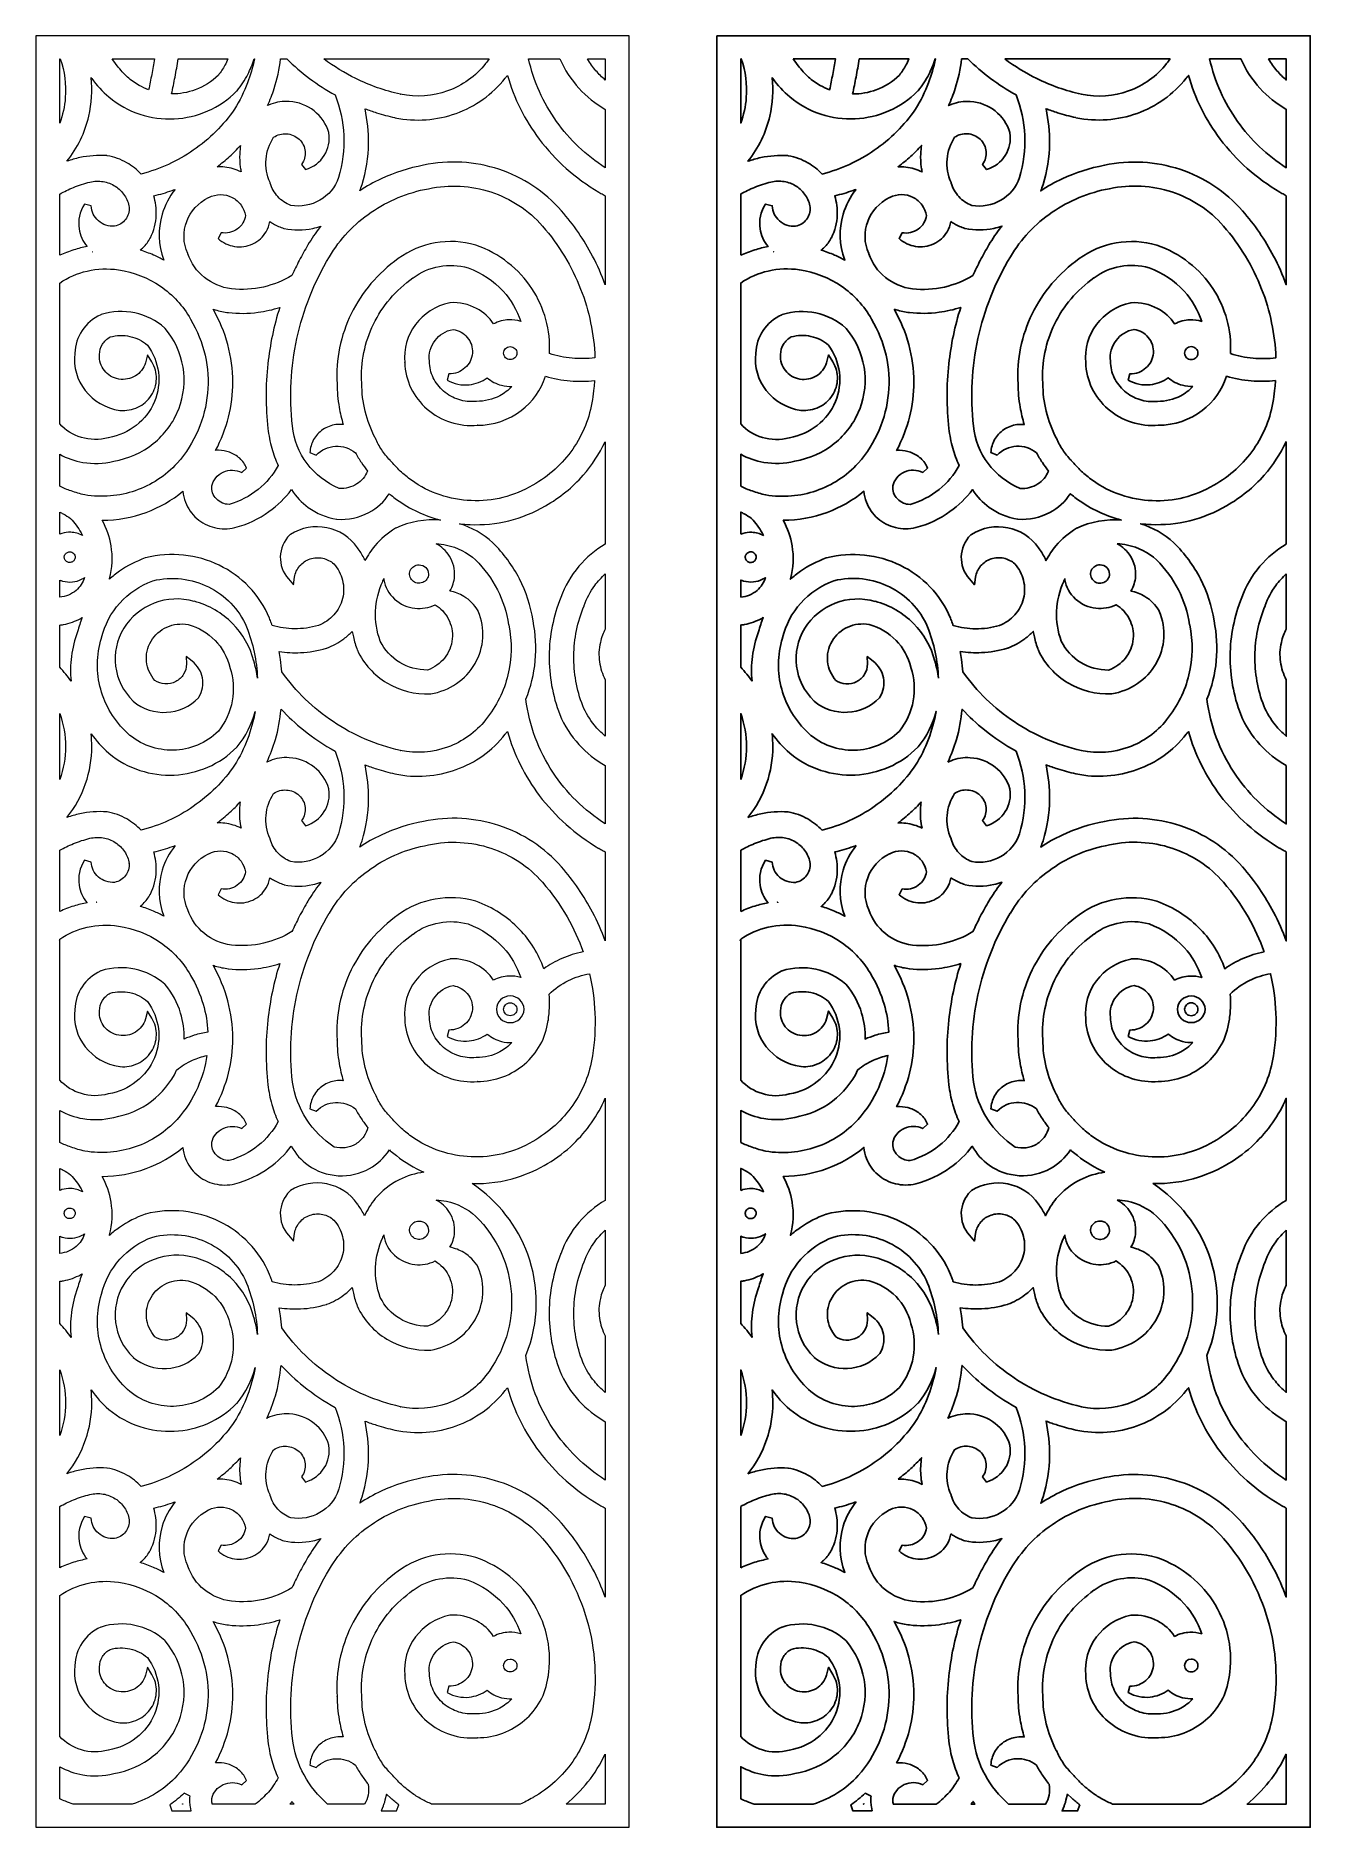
# Model space of a CAD drawing. Header units: centimetres. Extents: x -9.1 to 9.8, y -13.6 to 13.1.
import ezdxf

# ---------------------------------------------------------------- set-up
doc = ezdxf.new("R2010")
doc.units = ezdxf.units.CM
doc.header["$MEASUREMENT"] = 0
doc.layers.add('layer 1', color=7, linetype='Continuous')

msp = doc.modelspace()

# ---------------------------------------------------------------- linework, layer by layer
at = {"layer": 'layer 1', "color": 177, "lineweight": 9}
for points, knots in [([(-9.13158, 13.06699), (-9.13158, 13.06699), (-0.29533, 13.06699), (-0.29533, 13.06699), (-0.29533, 13.06699), (-0.29533, 13.06699), (-0.29533, -13.60887), (-0.29533, -13.60887), (-0.29533, -13.60887), (-0.29533, -13.60887), (-9.13158, -13.60887), (-9.13158, -13.60887), (-9.13158, -13.60887), (-9.13158, -13.60887), (-9.13158, 13.06699), (-9.13158, 13.06699)], [0, 0, 0, 0, 0.2, 0.2, 0.2, 0.2, 0.4, 0.4, 0.4, 0.4, 0.6, 0.6, 0.6, 0.6, 1, 1, 1, 1]), ([(-8.77653, 12.72314), (-8.77653, 12.72314), (-8.77653, 11.76668), (-8.77653, 11.76668), (-8.77653, 11.76668), (-8.73073, 11.88927), (-8.70249, 12.01723), (-8.69229, 12.14683), (-8.69229, 12.14683), (-8.67707, 12.3402), (-8.70199, 12.53645), (-8.76852, 12.72314), (-8.76852, 12.72314), (-8.76852, 12.72314), (-8.77653, 12.72314), (-8.77653, 12.72314)], [0, 0, 0, 0, 0.2, 0.2, 0.2, 0.2, 0.4, 0.4, 0.4, 0.4, 0.6, 0.6, 0.6, 0.6, 1, 1, 1, 1]), ([(-8.3084, 12.44557), (-8.28648, 12.25273), (-8.29826, 12.05836), (-8.34234, 11.87069), (-8.34234, 11.87069), (-8.39897, 11.62954), (-8.50886, 11.3995), (-8.66897, 11.19805), (-8.66897, 11.19805), (-8.60597, 11.22083), (-8.54154, 11.23925), (-8.47617, 11.2532), (-8.47617, 11.2532), (-8.34455, 11.28129), (-8.20904, 11.29155), (-8.07355, 11.28305), (-8.07355, 11.28305), (-8.07355, 11.28305), (-8.06736, 11.28206), (-8.06736, 11.28206), (-8.06736, 11.28206), (-7.96437, 11.26368), (-7.86635, 11.22802), (-7.77737, 11.17739), (-7.77737, 11.17739), (-7.6979, 11.13217), (-7.6258, 11.07521), (-7.56397, 11.00817), (-7.56397, 11.00817), (-7.28285, 11.0817), (-7.0199, 11.20271), (-6.78618, 11.3636), (-6.78618, 11.3636), (-6.5465, 11.52859), (-6.3376, 11.73549), (-6.17141, 11.97608), (-6.17141, 11.97608), (-6.09509, 12.10041), (-6.03098, 12.23086), (-5.97965, 12.36571), (-5.97965, 12.36571), (-5.9354, 12.48197), (-5.90064, 12.60149), (-5.87574, 12.72314), (-5.87574, 12.72314), (-5.87574, 12.72314), (-5.88082, 12.72314), (-5.88082, 12.72314), (-5.88082, 12.72314), (-5.90497, 12.64352), (-5.93628, 12.56634), (-5.97439, 12.49253), (-5.97439, 12.49253), (-6.01868, 12.40674), (-6.07194, 12.32544), (-6.13357, 12.25007), (-6.13357, 12.25007), (-6.13357, 12.25007), (-6.13687, 12.24667), (-6.13687, 12.24667), (-6.13687, 12.24667), (-6.39148, 11.98731), (-6.72869, 11.84769), (-7.07204, 11.83143), (-7.07204, 11.83143), (-7.41524, 11.81517), (-7.76483, 11.92228), (-8.04439, 12.15636), (-8.04439, 12.15636), (-8.04439, 12.15636), (-8.04522, 12.15676), (-8.04522, 12.15676), (-8.04522, 12.15676), (-8.14004, 12.23907), (-8.2249, 12.33147), (-8.29858, 12.43201), (-8.29858, 12.43201), (-8.30187, 12.43651), (-8.30515, 12.44104), (-8.3084, 12.44557)], [0, 0, 0, 0, 0.04761905, 0.04761905, 0.04761905, 0.04761905, 0.0952381, 0.0952381, 0.0952381, 0.0952381, 0.14285714, 0.14285714, 0.14285714, 0.14285714, 0.19047619, 0.19047619, 0.19047619, 0.19047619, 0.23809524, 0.23809524, 0.23809524, 0.23809524, 0.28571429, 0.28571429, 0.28571429, 0.28571429, 0.33333333, 0.33333333, 0.33333333, 0.33333333, 0.38095238, 0.38095238, 0.38095238, 0.38095238, 0.42857143, 0.42857143, 0.42857143, 0.42857143, 0.47619048, 0.47619048, 0.47619048, 0.47619048, 0.52380952, 0.52380952, 0.52380952, 0.52380952, 0.57142857, 0.57142857, 0.57142857, 0.57142857, 0.61904762, 0.61904762, 0.61904762, 0.61904762, 0.66666667, 0.66666667, 0.66666667, 0.66666667, 0.71428571, 0.71428571, 0.71428571, 0.71428571, 0.76190476, 0.76190476, 0.76190476, 0.76190476, 0.80952381, 0.80952381, 0.80952381, 0.80952381, 0.85714286, 0.85714286, 0.85714286, 0.85714286, 0.9047619, 0.9047619, 0.9047619, 0.9047619, 1, 1, 1, 1]), ([(-7.99278, 12.72314), (-7.96894, 12.6863), (-7.94328, 12.65046), (-7.91588, 12.61573), (-7.91588, 12.61573), (-7.87038, 12.55804), (-7.82022, 12.50369), (-7.76579, 12.45323), (-7.76579, 12.45323), (-7.76579, 12.45323), (-7.7662, 12.45383), (-7.7662, 12.45383), (-7.7662, 12.45383), (-7.71299, 12.4056), (-7.65511, 12.36376), (-7.59371, 12.32897), (-7.59371, 12.32897), (-7.54876, 12.3035), (-7.50142, 12.28149), (-7.45212, 12.26319), (-7.45212, 12.26319), (-7.43545, 12.34114), (-7.41983, 12.41792), (-7.40529, 12.49353), (-7.40529, 12.49353), (-7.39056, 12.57008), (-7.37663, 12.64662), (-7.36351, 12.72314), (-7.36351, 12.72314), (-7.36351, 12.72314), (-7.99278, 12.72314), (-7.99278, 12.72314)], [0, 0, 0, 0, 0.11111111, 0.11111111, 0.11111111, 0.11111111, 0.22222222, 0.22222222, 0.22222222, 0.22222222, 0.33333333, 0.33333333, 0.33333333, 0.33333333, 0.44444444, 0.44444444, 0.44444444, 0.44444444, 0.55555556, 0.55555556, 0.55555556, 0.55555556, 0.66666667, 0.66666667, 0.66666667, 0.66666667, 0.77777778, 0.77777778, 0.77777778, 0.77777778, 1, 1, 1, 1]), ([(-7.01052, 12.72314), (-7.02566, 12.63225), (-7.04172, 12.54226), (-7.05868, 12.4532), (-7.05868, 12.4532), (-7.07484, 12.36838), (-7.0918, 12.28431), (-7.10953, 12.20101), (-7.10953, 12.20101), (-6.98849, 12.20042), (-6.86967, 12.22174), (-6.75885, 12.26284), (-6.75885, 12.26284), (-6.6301, 12.31058), (-6.51195, 12.38488), (-6.41342, 12.48237), (-6.41342, 12.48237), (-6.37666, 12.52858), (-6.34421, 12.57735), (-6.3163, 12.6281), (-6.3163, 12.6281), (-6.29941, 12.65881), (-6.28408, 12.69054), (-6.27036, 12.72314), (-6.27036, 12.72314), (-6.27036, 12.72314), (-7.01052, 12.72314), (-7.01052, 12.72314)], [0, 0, 0, 0, 0.125, 0.125, 0.125, 0.125, 0.25, 0.25, 0.25, 0.25, 0.375, 0.375, 0.375, 0.375, 0.5, 0.5, 0.5, 0.5, 0.625, 0.625, 0.625, 0.625, 0.75, 0.75, 0.75, 0.75, 1, 1, 1, 1]), ([(-5.4881, 12.72314), (-5.50547, 12.57004), (-5.53646, 12.4231), (-5.58116, 12.28242), (-5.58116, 12.28242), (-5.6089, 12.19514), (-5.64185, 12.11031), (-5.68004, 12.02794), (-5.68004, 12.02794), (-5.66359, 12.03566), (-5.64681, 12.0427), (-5.62974, 12.04904), (-5.62974, 12.04904), (-5.54418, 12.08083), (-5.45154, 12.0952), (-5.35686, 12.08938), (-5.35686, 12.08938), (-5.21821, 12.08085), (-5.08979, 12.02999), (-4.98669, 11.9487), (-4.98669, 11.9487), (-4.88366, 11.86746), (-4.80621, 11.75593), (-4.76943, 11.62601), (-4.76943, 11.62601), (-4.76943, 11.62601), (-4.7684, 11.62082), (-4.7684, 11.62082), (-4.7684, 11.62082), (-4.74819, 11.50093), (-4.77482, 11.38296), (-4.83637, 11.28576), (-4.83637, 11.28576), (-4.89806, 11.18834), (-4.99466, 11.11172), (-5.11419, 11.0748), (-5.11419, 11.0748), (-5.11419, 11.0748), (-5.17339, 11.1529), (-5.17339, 11.1529), (-5.17339, 11.1529), (-5.13108, 11.21141), (-5.11382, 11.28024), (-5.12037, 11.34671), (-5.12037, 11.34671), (-5.12694, 11.41331), (-5.1573, 11.47778), (-5.21021, 11.52741), (-5.21021, 11.52741), (-5.26279, 11.57673), (-5.33027, 11.60393), (-5.39943, 11.60817), (-5.39943, 11.60817), (-5.46578, 11.61224), (-5.5333, 11.59523), (-5.59037, 11.55644), (-5.59037, 11.55644), (-5.65501, 11.45704), (-5.69269, 11.34505), (-5.70253, 11.23045), (-5.70253, 11.23045), (-5.71262, 11.11296), (-5.69329, 10.99332), (-5.64362, 10.8823), (-5.64362, 10.8823), (-5.64362, 10.8823), (-5.64114, 10.87531), (-5.64114, 10.87531), (-5.64114, 10.87531), (-5.61996, 10.79894), (-5.58052, 10.72955), (-5.52723, 10.6719), (-5.52723, 10.6719), (-5.47493, 10.61532), (-5.40957, 10.57035), (-5.33533, 10.54146), (-5.33533, 10.54146), (-5.18079, 10.51511), (-5.02796, 10.54569), (-4.9015, 10.61892), (-4.9015, 10.61892), (-4.77358, 10.69301), (-4.6726, 10.81075), (-4.62408, 10.95736), (-4.62408, 10.95736), (-4.62408, 10.95736), (-4.62449, 10.95597), (-4.62449, 10.95597), (-4.62449, 10.95597), (-4.56305, 11.1607), (-4.53721, 11.37285), (-4.54662, 11.58397), (-4.54662, 11.58397), (-4.55575, 11.789), (-4.59811, 11.99227), (-4.67334, 12.18602), (-4.67334, 12.18602), (-4.80594, 12.25921), (-4.93318, 12.3413), (-5.05422, 12.4316), (-5.05422, 12.4316), (-5.1742, 12.52112), (-5.28773, 12.61852), (-5.39397, 12.72314), (-5.39397, 12.72314), (-5.39397, 12.72314), (-5.4881, 12.72314), (-5.4881, 12.72314)], [0, 0, 0, 0, 0.03571429, 0.03571429, 0.03571429, 0.03571429, 0.07142857, 0.07142857, 0.07142857, 0.07142857, 0.10714286, 0.10714286, 0.10714286, 0.10714286, 0.14285714, 0.14285714, 0.14285714, 0.14285714, 0.17857143, 0.17857143, 0.17857143, 0.17857143, 0.21428571, 0.21428571, 0.21428571, 0.21428571, 0.25, 0.25, 0.25, 0.25, 0.28571429, 0.28571429, 0.28571429, 0.28571429, 0.32142857, 0.32142857, 0.32142857, 0.32142857, 0.35714286, 0.35714286, 0.35714286, 0.35714286, 0.39285714, 0.39285714, 0.39285714, 0.39285714, 0.42857143, 0.42857143, 0.42857143, 0.42857143, 0.46428571, 0.46428571, 0.46428571, 0.46428571, 0.5, 0.5, 0.5, 0.5, 0.53571429, 0.53571429, 0.53571429, 0.53571429, 0.57142857, 0.57142857, 0.57142857, 0.57142857, 0.60714286, 0.60714286, 0.60714286, 0.60714286, 0.64285714, 0.64285714, 0.64285714, 0.64285714, 0.67857143, 0.67857143, 0.67857143, 0.67857143, 0.71428571, 0.71428571, 0.71428571, 0.71428571, 0.75, 0.75, 0.75, 0.75, 0.78571429, 0.78571429, 0.78571429, 0.78571429, 0.82142857, 0.82142857, 0.82142857, 0.82142857, 0.85714286, 0.85714286, 0.85714286, 0.85714286, 0.89285714, 0.89285714, 0.89285714, 0.89285714, 0.92857143, 0.92857143, 0.92857143, 0.92857143, 1, 1, 1, 1]), ([(-4.84197, 12.72314), (-4.6938, 12.6114), (-4.53485, 12.51365), (-4.36737, 12.43116), (-4.36737, 12.43116), (-4.15742, 12.32775), (-3.93441, 12.24861), (-3.7028, 12.19622), (-3.7028, 12.19622), (-3.7028, 12.19622), (-3.70383, 12.19642), (-3.70383, 12.19642), (-3.70383, 12.19642), (-3.46392, 12.14679), (-3.22018, 12.16662), (-2.99955, 12.24622), (-2.99955, 12.24622), (-2.77894, 12.3258), (-2.58122, 12.4652), (-2.43334, 12.65468), (-2.43334, 12.65468), (-2.43334, 12.65468), (-2.43313, 12.65488), (-2.43313, 12.65488), (-2.43313, 12.65488), (-2.41503, 12.67772), (-2.39784, 12.70048), (-2.38155, 12.72314), (-2.38155, 12.72314), (-2.38155, 12.72314), (-4.84197, 12.72314), (-4.84197, 12.72314)], [0, 0, 0, 0, 0.11111111, 0.11111111, 0.11111111, 0.11111111, 0.22222222, 0.22222222, 0.22222222, 0.22222222, 0.33333333, 0.33333333, 0.33333333, 0.33333333, 0.44444444, 0.44444444, 0.44444444, 0.44444444, 0.55555556, 0.55555556, 0.55555556, 0.55555556, 0.66666667, 0.66666667, 0.66666667, 0.66666667, 0.77777778, 0.77777778, 0.77777778, 0.77777778, 1, 1, 1, 1]), ([(-1.79246, 12.72314), (-1.71769, 12.38674), (-1.5753, 12.07081), (-1.37638, 11.79208), (-1.37638, 11.79208), (-1.18394, 11.52244), (-0.93858, 11.28762), (-0.65038, 11.10275), (-0.65038, 11.10275), (-0.65038, 11.10275), (-0.65038, 11.97127), (-0.65038, 11.97127), (-0.65038, 11.97127), (-0.7969, 12.05501), (-0.92989, 12.16104), (-1.04373, 12.286), (-1.04373, 12.286), (-1.15977, 12.41338), (-1.25574, 12.56029), (-1.32565, 12.72314), (-1.32565, 12.72314), (-1.32565, 12.72314), (-1.79246, 12.72314), (-1.79246, 12.72314)], [0, 0, 0, 0, 0.14285714, 0.14285714, 0.14285714, 0.14285714, 0.28571429, 0.28571429, 0.28571429, 0.28571429, 0.42857143, 0.42857143, 0.42857143, 0.42857143, 0.57142857, 0.57142857, 0.57142857, 0.57142857, 0.71428571, 0.71428571, 0.71428571, 0.71428571, 1, 1, 1, 1]), ([(-0.91654, 12.72314), (-0.87959, 12.6605), (-0.83726, 12.6017), (-0.7903, 12.54721), (-0.7903, 12.54721), (-0.74732, 12.49733), (-0.70049, 12.4511), (-0.65038, 12.40886), (-0.65038, 12.40886), (-0.65038, 12.40886), (-0.65038, 12.72314), (-0.65038, 12.72314), (-0.65038, 12.72314), (-0.65038, 12.72314), (-0.91654, 12.72314), (-0.91654, 12.72314)], [0, 0, 0, 0, 0.2, 0.2, 0.2, 0.2, 0.4, 0.4, 0.4, 0.4, 0.6, 0.6, 0.6, 0.6, 1, 1, 1, 1]), ([(-0.65038, 10.68608), (-0.66182, 10.69195), (-0.67329, 10.69801), (-0.68479, 10.70428), (-0.68479, 10.70428), (-0.70475, 10.71516), (-0.72542, 10.72709), (-0.74677, 10.74007), (-0.74677, 10.74007), (-0.74677, 10.74007), (-0.74594, 10.73947), (-0.74594, 10.73947), (-0.74594, 10.73947), (-1.09659, 10.94457), (-1.39724, 11.21343), (-1.63381, 11.52736), (-1.63381, 11.52736), (-1.84821, 11.81188), (-2.01015, 12.1336), (-2.10914, 12.47861), (-2.10914, 12.47861), (-2.11983, 12.4647), (-2.13068, 12.45091), (-2.1417, 12.43727), (-2.1417, 12.43727), (-2.1417, 12.43727), (-2.14108, 12.43767), (-2.14108, 12.43767), (-2.14108, 12.43767), (-2.33233, 12.19346), (-2.58816, 12.01383), (-2.87369, 11.91133), (-2.87369, 11.91133), (-3.15885, 11.80895), (-3.47358, 11.78377), (-3.78305, 11.84826), (-3.78305, 11.84826), (-3.78305, 11.84826), (-3.78408, 11.84846), (-3.78408, 11.84846), (-3.78408, 11.84846), (-3.87627, 11.86927), (-3.96767, 11.89396), (-4.05803, 11.92244), (-4.05803, 11.92244), (-4.11535, 11.94051), (-4.17246, 11.96024), (-4.22929, 11.98159), (-4.22929, 11.98159), (-4.19159, 11.81095), (-4.17411, 11.63761), (-4.17682, 11.4649), (-4.17682, 11.4649), (-4.18004, 11.25915), (-4.21185, 11.05345), (-4.27216, 10.85342), (-4.27216, 10.85342), (-4.27216, 10.85342), (-4.27236, 10.85222), (-4.27236, 10.85222), (-4.27236, 10.85222), (-4.28276, 10.82038), (-4.2949, 10.78905), (-4.30871, 10.75834), (-4.30871, 10.75834), (-4.20634, 10.8258), (-4.09916, 10.8858), (-3.98806, 10.93792), (-3.98806, 10.93792), (-3.78909, 11.03128), (-3.5774, 11.09943), (-3.35817, 11.13996), (-3.35817, 11.13996), (-3.35817, 11.13996), (-3.35961, 11.13976), (-3.35961, 11.13976), (-3.35961, 11.13976), (-2.97883, 11.22079), (-2.59045, 11.19612), (-2.23446, 11.07891), (-2.23446, 11.07891), (-1.87831, 10.96164), (-1.55478, 10.75192), (-1.3039, 10.46291), (-1.3039, 10.46291), (-1.12226, 10.25383), (-0.96746, 10.02712), (-0.84097, 9.78773), (-0.84097, 9.78773), (-0.76782, 9.64929), (-0.7042, 9.50662), (-0.65038, 9.36067), (-0.65038, 9.36067), (-0.65038, 9.36067), (-0.65038, 10.68608), (-0.65038, 10.68608)], [0, 0, 0, 0, 0.04, 0.04, 0.04, 0.04, 0.08, 0.08, 0.08, 0.08, 0.12, 0.12, 0.12, 0.12, 0.16, 0.16, 0.16, 0.16, 0.2, 0.2, 0.2, 0.2, 0.24, 0.24, 0.24, 0.24, 0.28, 0.28, 0.28, 0.28, 0.32, 0.32, 0.32, 0.32, 0.36, 0.36, 0.36, 0.36, 0.4, 0.4, 0.4, 0.4, 0.44, 0.44, 0.44, 0.44, 0.48, 0.48, 0.48, 0.48, 0.52, 0.52, 0.52, 0.52, 0.56, 0.56, 0.56, 0.56, 0.6, 0.6, 0.6, 0.6, 0.64, 0.64, 0.64, 0.64, 0.68, 0.68, 0.68, 0.68, 0.72, 0.72, 0.72, 0.72, 0.76, 0.76, 0.76, 0.76, 0.8, 0.8, 0.8, 0.8, 0.84, 0.84, 0.84, 0.84, 0.88, 0.88, 0.88, 0.88, 0.92, 0.92, 0.92, 0.92, 1, 1, 1, 1]), ([(-6.0955, 11.31083), (-6.0934, 11.35253), (-6.08915, 11.3935), (-6.08245, 11.43419), (-6.08245, 11.43419), (-6.13379, 11.37766), (-6.188, 11.3234), (-6.24488, 11.27166), (-6.24488, 11.27166), (-6.30427, 11.21765), (-6.36655, 11.16638), (-6.4315, 11.11811), (-6.4315, 11.11811), (-6.3931, 11.1191), (-6.35468, 11.11721), (-6.31661, 11.11247), (-6.31661, 11.11247), (-6.23285, 11.10204), (-6.15082, 11.07783), (-6.0743, 11.04012), (-6.0743, 11.04012), (-6.07903, 11.06293), (-6.08301, 11.08588), (-6.08625, 11.10895), (-6.08625, 11.10895), (-6.09578, 11.17669), (-6.09885, 11.24428), (-6.0955, 11.31083)], [0, 0, 0, 0, 0.125, 0.125, 0.125, 0.125, 0.25, 0.25, 0.25, 0.25, 0.375, 0.375, 0.375, 0.375, 0.5, 0.5, 0.5, 0.5, 0.625, 0.625, 0.625, 0.625, 0.75, 0.75, 0.75, 0.75, 1, 1, 1, 1]), ([(-8.77653, 9.79843), (-8.70909, 9.83037), (-8.63921, 9.85763), (-8.56745, 9.87999), (-8.56745, 9.87999), (-8.50193, 9.90041), (-8.43504, 9.91667), (-8.3672, 9.9286), (-8.3672, 9.9286), (-8.43251, 10.00572), (-8.47314, 10.09744), (-8.48745, 10.19285), (-8.48745, 10.19285), (-8.50616, 10.31768), (-8.47976, 10.44888), (-8.40457, 10.56192), (-8.40457, 10.56192), (-8.40457, 10.56192), (-8.30742, 10.53596), (-8.30742, 10.53596), (-8.30742, 10.53596), (-8.30595, 10.49272), (-8.29555, 10.45103), (-8.27733, 10.41324), (-8.27733, 10.41324), (-8.25913, 10.37548), (-8.23278, 10.34097), (-8.19939, 10.31202), (-8.19939, 10.31202), (-8.16614, 10.2832), (-8.12781, 10.26167), (-8.0869, 10.24826), (-8.0869, 10.24826), (-8.04656, 10.23504), (-8.00304, 10.22961), (-7.95879, 10.23276), (-7.95879, 10.23276), (-7.89148, 10.24641), (-7.83464, 10.28308), (-7.79596, 10.33289), (-7.79596, 10.33289), (-7.75701, 10.38304), (-7.73632, 10.44649), (-7.74166, 10.51319), (-7.74166, 10.51319), (-7.74166, 10.51319), (-7.74178, 10.51392), (-7.74178, 10.51392), (-7.74178, 10.51392), (-7.75184, 10.57748), (-7.77562, 10.63769), (-7.81082, 10.69106), (-7.81082, 10.69106), (-7.84609, 10.74454), (-7.89251, 10.79079), (-7.94778, 10.82632), (-7.94778, 10.82632), (-8.00331, 10.86202), (-8.06537, 10.88556), (-8.12972, 10.89624), (-8.12972, 10.89624), (-8.19405, 10.90691), (-8.26068, 10.90471), (-8.32539, 10.88893), (-8.32539, 10.88893), (-8.40929, 10.86848), (-8.49141, 10.84188), (-8.5711, 10.80949), (-8.5711, 10.80949), (-8.6422, 10.78059), (-8.71083, 10.74735), (-8.77653, 10.71), (-8.77653, 10.71), (-8.77653, 10.71), (-8.77653, 9.79843), (-8.77653, 9.79843)], [0, 0, 0, 0, 0.05, 0.05, 0.05, 0.05, 0.1, 0.1, 0.1, 0.1, 0.15, 0.15, 0.15, 0.15, 0.2, 0.2, 0.2, 0.2, 0.25, 0.25, 0.25, 0.25, 0.3, 0.3, 0.3, 0.3, 0.35, 0.35, 0.35, 0.35, 0.4, 0.4, 0.4, 0.4, 0.45, 0.45, 0.45, 0.45, 0.5, 0.5, 0.5, 0.5, 0.55, 0.55, 0.55, 0.55, 0.6, 0.6, 0.6, 0.6, 0.65, 0.65, 0.65, 0.65, 0.7, 0.7, 0.7, 0.7, 0.75, 0.75, 0.75, 0.75, 0.8, 0.8, 0.8, 0.8, 0.85, 0.85, 0.85, 0.85, 0.9, 0.9, 0.9, 0.9, 1, 1, 1, 1]), ([(-7.05661, 10.77971), (-7.07167, 10.77417), (-7.08681, 10.76877), (-7.10203, 10.76351), (-7.10203, 10.76351), (-7.19058, 10.73288), (-7.28217, 10.70678), (-7.37652, 10.6856), (-7.37652, 10.6856), (-7.34673, 10.59142), (-7.33402, 10.49381), (-7.33822, 10.39701), (-7.33822, 10.39701), (-7.34326, 10.28089), (-7.37264, 10.16557), (-7.42605, 10.05832), (-7.42605, 10.05832), (-7.42605, 10.05832), (-7.42666, 10.05712), (-7.42666, 10.05712), (-7.42666, 10.05712), (-7.45478, 10.0042), (-7.49119, 9.95617), (-7.53429, 9.91455), (-7.53429, 9.91455), (-7.54852, 9.90082), (-7.56345, 9.8878), (-7.57903, 9.87555), (-7.57903, 9.87555), (-7.51082, 9.8551), (-7.44392, 9.83081), (-7.37867, 9.80282), (-7.37867, 9.80282), (-7.32626, 9.78034), (-7.27492, 9.75547), (-7.22481, 9.72826), (-7.22481, 9.72826), (-7.31106, 9.95304), (-7.31618, 10.19117), (-7.25137, 10.40931), (-7.25137, 10.40931), (-7.21174, 10.54272), (-7.14596, 10.66873), (-7.05661, 10.77971)], [0, 0, 0, 0, 0.08333333, 0.08333333, 0.08333333, 0.08333333, 0.16666667, 0.16666667, 0.16666667, 0.16666667, 0.25, 0.25, 0.25, 0.25, 0.33333333, 0.33333333, 0.33333333, 0.33333333, 0.41666667, 0.41666667, 0.41666667, 0.41666667, 0.5, 0.5, 0.5, 0.5, 0.58333333, 0.58333333, 0.58333333, 0.58333333, 0.66666667, 0.66666667, 0.66666667, 0.66666667, 0.75, 0.75, 0.75, 0.75, 0.83333333, 0.83333333, 0.83333333, 0.83333333, 1, 1, 1, 1]), ([(-5.64622, 10.30127), (-5.65496, 10.24768), (-5.67376, 10.19638), (-5.70124, 10.14976), (-5.70124, 10.14976), (-5.74655, 10.07286), (-5.81539, 10.00906), (-5.90144, 9.96908), (-5.90144, 9.96908), (-5.98727, 9.9292), (-6.08159, 9.91716), (-6.17182, 9.93104), (-6.17182, 9.93104), (-6.26195, 9.9449), (-6.34777, 9.98467), (-6.41672, 10.04844), (-6.41672, 10.04844), (-6.41672, 10.04844), (-6.37093, 10.13553), (-6.37093, 10.13553), (-6.37093, 10.13553), (-6.32899, 10.12796), (-6.28628, 10.12905), (-6.24543, 10.13822), (-6.24543, 10.13822), (-6.20477, 10.14734), (-6.16603, 10.16452), (-6.13183, 10.18916), (-6.13183, 10.18916), (-6.09781, 10.21367), (-6.06972, 10.24469), (-6.04891, 10.27995), (-6.04891, 10.27995), (-6.02918, 10.31338), (-6.01616, 10.35042), (-6.01101, 10.38912), (-6.01101, 10.38912), (-6.01922, 10.44639), (-6.04118, 10.49997), (-6.07415, 10.54602), (-6.07415, 10.54602), (-6.10811, 10.59344), (-6.15395, 10.63308), (-6.20867, 10.66072), (-6.20867, 10.66072), (-6.26328, 10.68832), (-6.32321, 10.70203), (-6.38316, 10.70187), (-6.38316, 10.70187), (-6.44305, 10.70172), (-6.50283, 10.68772), (-6.55718, 10.6599), (-6.55718, 10.6599), (-6.55718, 10.6599), (-6.55801, 10.6595), (-6.55801, 10.6595), (-6.55801, 10.6595), (-6.71566, 10.58237), (-6.82867, 10.45247), (-6.88478, 10.3026), (-6.88478, 10.3026), (-6.94086, 10.1528), (-6.94002, 9.98292), (-6.86999, 9.82574), (-6.86999, 9.82574), (-6.86999, 9.82574), (-6.86834, 9.82155), (-6.86834, 9.82155), (-6.86834, 9.82155), (-6.82072, 9.68139), (-6.73386, 9.56064), (-6.62118, 9.4701), (-6.62118, 9.4701), (-6.5083, 9.37939), (-6.36974, 9.31891), (-6.21896, 9.29949), (-6.21896, 9.29949), (-6.21896, 9.29949), (-6.21978, 9.29969), (-6.21978, 9.29969), (-6.21978, 9.29969), (-6.05928, 9.28187), (-5.89804, 9.29132), (-5.74301, 9.32648), (-5.74301, 9.32648), (-5.59297, 9.3605), (-5.44891, 9.41848), (-5.31709, 9.49899), (-5.31709, 9.49899), (-5.28339, 9.57387), (-5.24716, 9.64856), (-5.20846, 9.72298), (-5.20846, 9.72298), (-5.16772, 9.8013), (-5.12462, 9.87838), (-5.07923, 9.95411), (-5.07923, 9.95411), (-5.07923, 9.95411), (-5.07944, 9.95411), (-5.07944, 9.95411), (-5.07944, 9.95411), (-5.02594, 10.04404), (-4.96661, 10.13057), (-4.90186, 10.21319), (-4.90186, 10.21319), (-4.89652, 10.22), (-4.89114, 10.22679), (-4.88572, 10.23356), (-4.88572, 10.23356), (-4.92576, 10.21955), (-4.96667, 10.20803), (-5.00819, 10.19906), (-5.00819, 10.19906), (-5.14658, 10.16916), (-5.2914, 10.16772), (-5.43304, 10.1968), (-5.43304, 10.1968), (-5.43304, 10.1968), (-5.43985, 10.1986), (-5.43985, 10.1986), (-5.43985, 10.1986), (-5.49303, 10.21698), (-5.54436, 10.24035), (-5.59315, 10.2683), (-5.59315, 10.2683), (-5.6112, 10.27865), (-5.6289, 10.28965), (-5.64622, 10.30127)], [0, 0, 0, 0, 0.03030303, 0.03030303, 0.03030303, 0.03030303, 0.06060606, 0.06060606, 0.06060606, 0.06060606, 0.09090909, 0.09090909, 0.09090909, 0.09090909, 0.12121212, 0.12121212, 0.12121212, 0.12121212, 0.15151515, 0.15151515, 0.15151515, 0.15151515, 0.18181818, 0.18181818, 0.18181818, 0.18181818, 0.21212121, 0.21212121, 0.21212121, 0.21212121, 0.24242424, 0.24242424, 0.24242424, 0.24242424, 0.27272727, 0.27272727, 0.27272727, 0.27272727, 0.3030303, 0.3030303, 0.3030303, 0.3030303, 0.33333333, 0.33333333, 0.33333333, 0.33333333, 0.36363636, 0.36363636, 0.36363636, 0.36363636, 0.39393939, 0.39393939, 0.39393939, 0.39393939, 0.42424242, 0.42424242, 0.42424242, 0.42424242, 0.45454545, 0.45454545, 0.45454545, 0.45454545, 0.48484848, 0.48484848, 0.48484848, 0.48484848, 0.51515152, 0.51515152, 0.51515152, 0.51515152, 0.54545455, 0.54545455, 0.54545455, 0.54545455, 0.57575758, 0.57575758, 0.57575758, 0.57575758, 0.60606061, 0.60606061, 0.60606061, 0.60606061, 0.63636364, 0.63636364, 0.63636364, 0.63636364, 0.66666667, 0.66666667, 0.66666667, 0.66666667, 0.6969697, 0.6969697, 0.6969697, 0.6969697, 0.72727273, 0.72727273, 0.72727273, 0.72727273, 0.75757576, 0.75757576, 0.75757576, 0.75757576, 0.78787879, 0.78787879, 0.78787879, 0.78787879, 0.81818182, 0.81818182, 0.81818182, 0.81818182, 0.84848485, 0.84848485, 0.84848485, 0.84848485, 0.87878788, 0.87878788, 0.87878788, 0.87878788, 0.90909091, 0.90909091, 0.90909091, 0.90909091, 0.93939394, 0.93939394, 0.93939394, 0.93939394, 1, 1, 1, 1]), ([(-1.4842, 8.33422), (-1.37386, 8.29871), (-1.26013, 8.27579), (-1.1453, 8.26569), (-1.1453, 8.26569), (-1.0325, 8.25577), (-0.91836, 8.25821), (-0.80504, 8.27321), (-0.80504, 8.27321), (-0.81843, 8.62544), (-0.89104, 8.97056), (-1.01788, 9.29568), (-1.01788, 9.29568), (-1.15003, 9.63439), (-1.34127, 9.95182), (-1.58589, 10.23337), (-1.58589, 10.23337), (-1.79337, 10.47233), (-2.06065, 10.64548), (-2.35459, 10.74193), (-2.35459, 10.74193), (-2.64882, 10.83848), (-2.96976, 10.85843), (-3.28424, 10.79089), (-3.28424, 10.79089), (-3.28424, 10.79089), (-3.28589, 10.79049), (-3.28589, 10.79049), (-3.28589, 10.79049), (-3.59627, 10.73365), (-3.8861, 10.61259), (-4.13772, 10.43947), (-4.13772, 10.43947), (-4.38914, 10.26648), (-4.60255, 10.04119), (-4.76031, 9.77575), (-4.76031, 9.77575), (-4.76031, 9.77575), (-4.76052, 9.77575), (-4.76052, 9.77575), (-4.76052, 9.77575), (-4.9885, 9.39503), (-5.15053, 8.98402), (-5.24308, 8.5589), (-5.24308, 8.5589), (-5.33565, 8.13367), (-5.35876, 7.69421), (-5.30889, 7.2567), (-5.30889, 7.2567), (-5.30889, 7.2567), (-5.30889, 7.2557), (-5.30889, 7.2557), (-5.30889, 7.2557), (-5.28961, 7.05018), (-5.21258, 6.85787), (-5.0912, 6.69656), (-5.0912, 6.69656), (-4.9714, 6.53735), (-4.80859, 6.40871), (-4.61565, 6.32773), (-4.61565, 6.32773), (-4.52009, 6.32063), (-4.42807, 6.34538), (-4.35226, 6.39391), (-4.35226, 6.39391), (-4.2814, 6.43927), (-4.22471, 6.50546), (-4.19256, 6.58584), (-4.19256, 6.58584), (-4.22423, 6.62657), (-4.25441, 6.66839), (-4.28307, 6.71122), (-4.28307, 6.71122), (-4.31501, 6.75895), (-4.34513, 6.80813), (-4.37335, 6.85866), (-4.37335, 6.85866), (-4.4584, 6.9279), (-4.56417, 6.95944), (-4.66819, 6.95435), (-4.66819, 6.95435), (-4.77479, 6.94915), (-4.87932, 6.90529), (-4.95745, 6.82398), (-4.95745, 6.82398), (-4.95745, 6.82398), (-5.04882, 6.86014), (-5.04882, 6.86014), (-5.04882, 6.86014), (-5.04679, 6.92871), (-5.02796, 6.9949), (-4.99506, 7.05382), (-4.99506, 7.05382), (-4.96213, 7.11279), (-4.91521, 7.16433), (-4.85702, 7.20356), (-4.85702, 7.20356), (-4.79888, 7.24275), (-4.73267, 7.26746), (-4.66407, 7.2769), (-4.66407, 7.2769), (-4.66407, 7.2769), (-4.66428, 7.2769), (-4.66428, 7.2769), (-4.66428, 7.2769), (-4.62748, 7.28196), (-4.59002, 7.28257), (-4.55277, 7.27862), (-4.55277, 7.27862), (-4.57852, 7.36281), (-4.59899, 7.4484), (-4.6141, 7.53493), (-4.6141, 7.53493), (-4.63436, 7.651), (-4.64497, 7.76828), (-4.64571, 7.88566), (-4.64571, 7.88566), (-4.64571, 7.88566), (-4.64571, 7.88306), (-4.64571, 7.88306), (-4.64571, 7.88306), (-4.66684, 8.24846), (-4.59161, 8.60687), (-4.43474, 8.92814), (-4.43474, 8.92814), (-4.27795, 9.24922), (-4.03959, 9.53291), (-3.73435, 9.74908), (-3.73435, 9.74908), (-3.73435, 9.74908), (-3.73517, 9.74868), (-3.73517, 9.74868), (-3.73517, 9.74868), (-3.57093, 9.86958), (-3.38141, 9.94895), (-3.18319, 9.98386), (-3.18319, 9.98386), (-2.9853, 10.0187), (-2.77917, 10.00898), (-2.58137, 9.95177), (-2.58137, 9.95177), (-2.58137, 9.95177), (-2.57848, 9.95077), (-2.57848, 9.95077), (-2.57848, 9.95077), (-2.2241, 9.82569), (-1.93518, 9.59354), (-1.74304, 9.30184), (-1.74304, 9.30184), (-1.55765, 9.02039), (-1.46203, 8.68365), (-1.4842, 8.33422)], [0, 0, 0, 0, 0.02564103, 0.02564103, 0.02564103, 0.02564103, 0.05128205, 0.05128205, 0.05128205, 0.05128205, 0.07692308, 0.07692308, 0.07692308, 0.07692308, 0.1025641, 0.1025641, 0.1025641, 0.1025641, 0.12820513, 0.12820513, 0.12820513, 0.12820513, 0.15384615, 0.15384615, 0.15384615, 0.15384615, 0.17948718, 0.17948718, 0.17948718, 0.17948718, 0.20512821, 0.20512821, 0.20512821, 0.20512821, 0.23076923, 0.23076923, 0.23076923, 0.23076923, 0.25641026, 0.25641026, 0.25641026, 0.25641026, 0.28205128, 0.28205128, 0.28205128, 0.28205128, 0.30769231, 0.30769231, 0.30769231, 0.30769231, 0.33333333, 0.33333333, 0.33333333, 0.33333333, 0.35897436, 0.35897436, 0.35897436, 0.35897436, 0.38461538, 0.38461538, 0.38461538, 0.38461538, 0.41025641, 0.41025641, 0.41025641, 0.41025641, 0.43589744, 0.43589744, 0.43589744, 0.43589744, 0.46153846, 0.46153846, 0.46153846, 0.46153846, 0.48717949, 0.48717949, 0.48717949, 0.48717949, 0.51282051, 0.51282051, 0.51282051, 0.51282051, 0.53846154, 0.53846154, 0.53846154, 0.53846154, 0.56410256, 0.56410256, 0.56410256, 0.56410256, 0.58974359, 0.58974359, 0.58974359, 0.58974359, 0.61538462, 0.61538462, 0.61538462, 0.61538462, 0.64102564, 0.64102564, 0.64102564, 0.64102564, 0.66666667, 0.66666667, 0.66666667, 0.66666667, 0.69230769, 0.69230769, 0.69230769, 0.69230769, 0.71794872, 0.71794872, 0.71794872, 0.71794872, 0.74358974, 0.74358974, 0.74358974, 0.74358974, 0.76923077, 0.76923077, 0.76923077, 0.76923077, 0.79487179, 0.79487179, 0.79487179, 0.79487179, 0.82051282, 0.82051282, 0.82051282, 0.82051282, 0.84615385, 0.84615385, 0.84615385, 0.84615385, 0.87179487, 0.87179487, 0.87179487, 0.87179487, 0.8974359, 0.8974359, 0.8974359, 0.8974359, 0.92307692, 0.92307692, 0.92307692, 0.92307692, 0.94871795, 0.94871795, 0.94871795, 0.94871795, 1, 1, 1, 1]), ([(-8.77653, 6.35831), (-8.72136, 6.33288), (-8.6649, 6.30994), (-8.60733, 6.28963), (-8.60733, 6.28963), (-8.54065, 6.26611), (-8.47249, 6.24606), (-8.40311, 6.22969), (-8.40311, 6.22969), (-8.14698, 6.18776), (-7.88876, 6.21153), (-7.6517, 6.29301), (-7.6517, 6.29301), (-7.41437, 6.37459), (-7.1983, 6.51396), (-7.02684, 6.70308), (-7.02684, 6.70308), (-7.02684, 6.70308), (-7.02726, 6.70268), (-7.02726, 6.70268), (-7.02726, 6.70268), (-6.76209, 7.00302), (-6.60953, 7.36847), (-6.57466, 7.74438), (-6.57466, 7.74438), (-6.53978, 8.12042), (-6.62265, 8.50647), (-6.82836, 8.84787), (-6.82836, 8.84787), (-6.82836, 8.84787), (-6.82918, 8.84966), (-6.82918, 8.84966), (-6.82918, 8.84966), (-6.93813, 9.04642), (-7.09188, 9.2127), (-7.27547, 9.33827), (-7.27547, 9.33827), (-7.45896, 9.46378), (-7.67224, 9.54848), (-7.90038, 9.58216), (-7.90038, 9.58216), (-7.90038, 9.58216), (-7.90059, 9.58236), (-7.90059, 9.58236), (-7.90059, 9.58236), (-8.05693, 9.60629), (-8.21528, 9.59966), (-8.36686, 9.56453), (-8.36686, 9.56453), (-8.51261, 9.53074), (-8.65179, 9.4705), (-8.77653, 9.38564), (-8.77653, 9.38564), (-8.77653, 9.38564), (-8.77653, 7.2874), (-8.77653, 7.2874), (-8.77653, 7.2874), (-8.68879, 7.19174), (-8.57658, 7.12293), (-8.45371, 7.08628), (-8.45371, 7.08628), (-8.32632, 7.04829), (-8.18732, 7.04469), (-8.05205, 7.08138), (-8.05205, 7.08138), (-8.05205, 7.08138), (-8.0471, 7.08238), (-8.0471, 7.08238), (-8.0471, 7.08238), (-7.89354, 7.1094), (-7.7524, 7.1737), (-7.63501, 7.26636), (-7.63501, 7.26636), (-7.51775, 7.35891), (-7.42429, 7.4798), (-7.36594, 7.6201), (-7.36594, 7.6201), (-7.3076, 7.76037), (-7.28848, 7.91038), (-7.3068, 8.0561), (-7.3068, 8.0561), (-7.32486, 8.19976), (-7.37937, 8.33905), (-7.46861, 8.46048), (-7.46861, 8.46048), (-7.54419, 8.52581), (-7.63437, 8.57001), (-7.7299, 8.59103), (-7.7299, 8.59103), (-7.82559, 8.61209), (-7.92678, 8.60997), (-8.02422, 8.58263), (-8.02422, 8.58263), (-8.07226, 8.55664), (-8.11145, 8.51898), (-8.13891, 8.47432), (-8.13891, 8.47432), (-8.1672, 8.42832), (-8.18274, 8.37494), (-8.18238, 8.31934), (-8.18238, 8.31934), (-8.18238, 8.31934), (-8.18238, 8.31515), (-8.18238, 8.31515), (-8.18238, 8.31515), (-8.18976, 8.22796), (-8.1625, 8.14553), (-8.11131, 8.08129), (-8.11131, 8.08129), (-8.06, 8.0169), (-7.98466, 7.9704), (-7.89604, 7.95527), (-7.89604, 7.95527), (-7.80731, 7.94013), (-7.71999, 7.95889), (-7.64897, 8.00246), (-7.64897, 8.00246), (-7.57812, 8.04592), (-7.52339, 8.11422), (-7.49964, 8.19827), (-7.49964, 8.19827), (-7.49964, 8.19827), (-7.46644, 8.31576), (-7.46644, 8.31576), (-7.46644, 8.31576), (-7.46644, 8.31576), (-7.40312, 8.21066), (-7.40312, 8.21066), (-7.40312, 8.21066), (-7.35623, 8.13284), (-7.33376, 8.04571), (-7.3355, 7.95912), (-7.3355, 7.95912), (-7.33724, 7.87218), (-7.36319, 7.78578), (-7.41313, 7.70983), (-7.41313, 7.70983), (-7.46298, 7.63401), (-7.53282, 7.57476), (-7.61344, 7.53644), (-7.61344, 7.53644), (-7.6936, 7.49836), (-7.7846, 7.48126), (-7.87733, 7.48949), (-7.87733, 7.48949), (-7.87733, 7.48949), (-7.88022, 7.48969), (-7.88022, 7.48969), (-7.88022, 7.48969), (-8.09353, 7.52012), (-8.27465, 7.63046), (-8.39563, 7.785), (-8.39563, 7.785), (-8.51549, 7.93812), (-8.57616, 8.13478), (-8.5504, 8.34014), (-8.5504, 8.34014), (-8.54671, 8.46273), (-8.5077, 8.57936), (-8.44098, 8.67869), (-8.44098, 8.67869), (-8.37425, 8.77804), (-8.27992, 8.85986), (-8.1656, 8.91284), (-8.1656, 8.91284), (-8.1656, 8.91284), (-8.1592, 8.91524), (-8.1592, 8.91524), (-8.1592, 8.91524), (-7.99405, 8.96786), (-7.82068, 8.975), (-7.65675, 8.9404), (-7.65675, 8.9404), (-7.49252, 8.90573), (-7.33781, 8.82935), (-7.21027, 8.71497), (-7.21027, 8.71497), (-7.21027, 8.71497), (-7.20532, 8.70957), (-7.20532, 8.70957), (-7.20532, 8.70957), (-7.06408, 8.54081), (-6.97432, 8.34206), (-6.93962, 8.13465), (-6.93962, 8.13465), (-6.90494, 7.92739), (-6.92529, 7.71149), (-7.00423, 7.50824), (-7.00423, 7.50824), (-7.08321, 7.30488), (-7.21484, 7.12948), (-7.38193, 6.99576), (-7.38193, 6.99576), (-7.54866, 6.86233), (-7.75075, 6.77032), (-7.97116, 6.73333), (-7.97116, 6.73333), (-8.12492, 6.6944), (-8.28126, 6.68951), (-8.43053, 6.71486), (-8.43053, 6.71486), (-8.55215, 6.73551), (-8.66923, 6.77629), (-8.77653, 6.83512), (-8.77653, 6.83512), (-8.77653, 6.83512), (-8.77653, 6.35831), (-8.77653, 6.35831)], [0, 0, 0, 0, 0.01886792, 0.01886792, 0.01886792, 0.01886792, 0.03773585, 0.03773585, 0.03773585, 0.03773585, 0.05660377, 0.05660377, 0.05660377, 0.05660377, 0.0754717, 0.0754717, 0.0754717, 0.0754717, 0.09433962, 0.09433962, 0.09433962, 0.09433962, 0.11320755, 0.11320755, 0.11320755, 0.11320755, 0.13207547, 0.13207547, 0.13207547, 0.13207547, 0.1509434, 0.1509434, 0.1509434, 0.1509434, 0.16981132, 0.16981132, 0.16981132, 0.16981132, 0.18867925, 0.18867925, 0.18867925, 0.18867925, 0.20754717, 0.20754717, 0.20754717, 0.20754717, 0.22641509, 0.22641509, 0.22641509, 0.22641509, 0.24528302, 0.24528302, 0.24528302, 0.24528302, 0.26415094, 0.26415094, 0.26415094, 0.26415094, 0.28301887, 0.28301887, 0.28301887, 0.28301887, 0.30188679, 0.30188679, 0.30188679, 0.30188679, 0.32075472, 0.32075472, 0.32075472, 0.32075472, 0.33962264, 0.33962264, 0.33962264, 0.33962264, 0.35849057, 0.35849057, 0.35849057, 0.35849057, 0.37735849, 0.37735849, 0.37735849, 0.37735849, 0.39622642, 0.39622642, 0.39622642, 0.39622642, 0.41509434, 0.41509434, 0.41509434, 0.41509434, 0.43396226, 0.43396226, 0.43396226, 0.43396226, 0.45283019, 0.45283019, 0.45283019, 0.45283019, 0.47169811, 0.47169811, 0.47169811, 0.47169811, 0.49056604, 0.49056604, 0.49056604, 0.49056604, 0.50943396, 0.50943396, 0.50943396, 0.50943396, 0.52830189, 0.52830189, 0.52830189, 0.52830189, 0.54716981, 0.54716981, 0.54716981, 0.54716981, 0.56603774, 0.56603774, 0.56603774, 0.56603774, 0.58490566, 0.58490566, 0.58490566, 0.58490566, 0.60377358, 0.60377358, 0.60377358, 0.60377358, 0.62264151, 0.62264151, 0.62264151, 0.62264151, 0.64150943, 0.64150943, 0.64150943, 0.64150943, 0.66037736, 0.66037736, 0.66037736, 0.66037736, 0.67924528, 0.67924528, 0.67924528, 0.67924528, 0.69811321, 0.69811321, 0.69811321, 0.69811321, 0.71698113, 0.71698113, 0.71698113, 0.71698113, 0.73584906, 0.73584906, 0.73584906, 0.73584906, 0.75471698, 0.75471698, 0.75471698, 0.75471698, 0.77358491, 0.77358491, 0.77358491, 0.77358491, 0.79245283, 0.79245283, 0.79245283, 0.79245283, 0.81132075, 0.81132075, 0.81132075, 0.81132075, 0.83018868, 0.83018868, 0.83018868, 0.83018868, 0.8490566, 0.8490566, 0.8490566, 0.8490566, 0.86792453, 0.86792453, 0.86792453, 0.86792453, 0.88679245, 0.88679245, 0.88679245, 0.88679245, 0.90566038, 0.90566038, 0.90566038, 0.90566038, 0.9245283, 0.9245283, 0.9245283, 0.9245283, 0.94339623, 0.94339623, 0.94339623, 0.94339623, 0.96226415, 0.96226415, 0.96226415, 0.96226415, 1, 1, 1, 1]), ([(-8.28529, 9.85139), (-8.28529, 9.85139), (-8.28532, 9.8513), (-8.28532, 9.8513), (-8.28532, 9.8513), (-8.28422, 9.85057), (-8.28369, 9.85024), (-8.28529, 9.85139)], [0, 0, 0, 0, 0.33333333, 0.33333333, 0.33333333, 0.33333333, 1, 1, 1, 1]), ([(-0.81063, 7.93254), (-0.93252, 7.91979), (-1.05448, 7.91872), (-1.17473, 7.92917), (-1.17473, 7.92917), (-1.29831, 7.93992), (-1.42117, 7.96284), (-1.54142, 7.99777), (-1.54142, 7.99777), (-1.60648, 7.79056), (-1.73528, 7.614), (-1.90368, 7.48638), (-1.90368, 7.48638), (-2.08619, 7.34808), (-2.315, 7.2673), (-2.55939, 7.26732), (-2.55939, 7.26732), (-2.55939, 7.26732), (-2.55505, 7.26732), (-2.55505, 7.26732), (-2.55505, 7.26732), (-2.69125, 7.25601), (-2.82721, 7.27219), (-2.95496, 7.3133), (-2.95496, 7.3133), (-3.08251, 7.35435), (-3.20152, 7.42031), (-3.30402, 7.50864), (-3.30402, 7.50864), (-3.4063, 7.59677), (-3.48772, 7.70355), (-3.54471, 7.82162), (-3.54471, 7.82162), (-3.60177, 7.9398), (-3.6342, 8.06885), (-3.63844, 8.20137), (-3.63844, 8.20137), (-3.63844, 8.20137), (-3.63803, 8.19798), (-3.63803, 8.19798), (-3.63803, 8.19798), (-3.65881, 8.40753), (-3.59736, 8.60808), (-3.47769, 8.76758), (-3.47769, 8.76758), (-3.35799, 8.92712), (-3.17996, 9.04573), (-2.96764, 9.09135), (-2.96764, 9.09135), (-2.96764, 9.09135), (-2.95939, 9.09275), (-2.95939, 9.09275), (-2.95939, 9.09275), (-2.82052, 9.10089), (-2.68516, 9.06955), (-2.56765, 9.00643), (-2.56765, 9.00643), (-2.46623, 8.95195), (-2.37842, 8.87369), (-2.3135, 8.77665), (-2.3135, 8.77665), (-2.24251, 8.81458), (-2.1643, 8.8351), (-2.08546, 8.83797), (-2.08546, 8.83797), (-2.02669, 8.84012), (-1.96746, 8.8324), (-1.91049, 8.81471), (-1.91049, 8.81471), (-1.96536, 8.98167), (-2.055, 9.13387), (-2.1719, 9.26298), (-2.1719, 9.26298), (-2.3117, 9.4174), (-2.49048, 9.53874), (-2.6953, 9.61274), (-2.6953, 9.61274), (-2.83589, 9.65199), (-2.982, 9.65787), (-3.12213, 9.63247), (-3.12213, 9.63247), (-3.26275, 9.60698), (-3.39729, 9.54993), (-3.51412, 9.46344), (-3.51412, 9.46344), (-3.51412, 9.46344), (-3.51495, 9.46264), (-3.51495, 9.46264), (-3.51495, 9.46264), (-3.77152, 9.28142), (-3.9716, 9.04341), (-4.10277, 8.77413), (-4.10277, 8.77413), (-4.2339, 8.5049), (-4.29628, 8.204), (-4.27751, 7.89691), (-4.27751, 7.89691), (-4.27751, 7.89691), (-4.27751, 7.89392), (-4.27751, 7.89392), (-4.27751, 7.89392), (-4.27707, 7.75244), (-4.25969, 7.61197), (-4.22604, 7.47524), (-4.22604, 7.47524), (-4.19238, 7.3385), (-4.14244, 7.20548), (-4.07689, 7.07894), (-4.07689, 7.07894), (-4.07689, 7.07894), (-4.07545, 7.07555), (-4.07545, 7.07555), (-4.07545, 7.07555), (-4.04957, 7.01445), (-4.01795, 6.95597), (-3.98106, 6.90081), (-3.98106, 6.90081), (-3.9442, 6.84569), (-3.90199, 6.79381), (-3.85493, 6.74588), (-3.85493, 6.74588), (-3.85493, 6.74588), (-3.85225, 6.74288), (-3.85225, 6.74288), (-3.85225, 6.74288), (-3.8061, 6.68809), (-3.75662, 6.63587), (-3.70407, 6.5865), (-3.70407, 6.5865), (-3.6519, 6.53748), (-3.5967, 6.49131), (-3.53873, 6.44824), (-3.53873, 6.44824), (-3.27328, 6.25955), (-2.96201, 6.15785), (-2.64677, 6.14488), (-2.64677, 6.14488), (-2.33114, 6.1319), (-2.01181, 6.20772), (-1.7307, 6.37409), (-1.7307, 6.37409), (-1.7307, 6.37409), (-1.72988, 6.37469), (-1.72988, 6.37469), (-1.72988, 6.37469), (-1.48919, 6.51076), (-1.28734, 6.69612), (-1.1359, 6.91407), (-1.1359, 6.91407), (-0.98433, 7.13223), (-0.883, 7.38319), (-0.84352, 7.65025), (-0.84352, 7.65025), (-0.84352, 7.65025), (-0.84331, 7.65085), (-0.84331, 7.65085), (-0.84331, 7.65085), (-0.83419, 7.70683), (-0.82653, 7.76379), (-0.82035, 7.82165), (-0.82035, 7.82165), (-0.81651, 7.85756), (-0.81327, 7.89453), (-0.81063, 7.93254)], [0, 0, 0, 0, 0.02380952, 0.02380952, 0.02380952, 0.02380952, 0.04761905, 0.04761905, 0.04761905, 0.04761905, 0.07142857, 0.07142857, 0.07142857, 0.07142857, 0.0952381, 0.0952381, 0.0952381, 0.0952381, 0.11904762, 0.11904762, 0.11904762, 0.11904762, 0.14285714, 0.14285714, 0.14285714, 0.14285714, 0.16666667, 0.16666667, 0.16666667, 0.16666667, 0.19047619, 0.19047619, 0.19047619, 0.19047619, 0.21428571, 0.21428571, 0.21428571, 0.21428571, 0.23809524, 0.23809524, 0.23809524, 0.23809524, 0.26190476, 0.26190476, 0.26190476, 0.26190476, 0.28571429, 0.28571429, 0.28571429, 0.28571429, 0.30952381, 0.30952381, 0.30952381, 0.30952381, 0.33333333, 0.33333333, 0.33333333, 0.33333333, 0.35714286, 0.35714286, 0.35714286, 0.35714286, 0.38095238, 0.38095238, 0.38095238, 0.38095238, 0.4047619, 0.4047619, 0.4047619, 0.4047619, 0.42857143, 0.42857143, 0.42857143, 0.42857143, 0.45238095, 0.45238095, 0.45238095, 0.45238095, 0.47619048, 0.47619048, 0.47619048, 0.47619048, 0.5, 0.5, 0.5, 0.5, 0.52380952, 0.52380952, 0.52380952, 0.52380952, 0.54761905, 0.54761905, 0.54761905, 0.54761905, 0.57142857, 0.57142857, 0.57142857, 0.57142857, 0.5952381, 0.5952381, 0.5952381, 0.5952381, 0.61904762, 0.61904762, 0.61904762, 0.61904762, 0.64285714, 0.64285714, 0.64285714, 0.64285714, 0.66666667, 0.66666667, 0.66666667, 0.66666667, 0.69047619, 0.69047619, 0.69047619, 0.69047619, 0.71428571, 0.71428571, 0.71428571, 0.71428571, 0.73809524, 0.73809524, 0.73809524, 0.73809524, 0.76190476, 0.76190476, 0.76190476, 0.76190476, 0.78571429, 0.78571429, 0.78571429, 0.78571429, 0.80952381, 0.80952381, 0.80952381, 0.80952381, 0.83333333, 0.83333333, 0.83333333, 0.83333333, 0.85714286, 0.85714286, 0.85714286, 0.85714286, 0.88095238, 0.88095238, 0.88095238, 0.88095238, 0.9047619, 0.9047619, 0.9047619, 0.9047619, 0.92857143, 0.92857143, 0.92857143, 0.92857143, 0.95238095, 0.95238095, 0.95238095, 0.95238095, 1, 1, 1, 1]), ([(-6.49291, 8.99778), (-6.29665, 8.66024), (-6.19853, 8.28538), (-6.19857, 7.91065), (-6.19857, 7.91065), (-6.19861, 7.56152), (-6.28385, 7.21232), (-6.45427, 6.8933), (-6.45427, 6.8933), (-6.4391, 6.89436), (-6.42393, 6.89476), (-6.4088, 6.8945), (-6.4088, 6.8945), (-6.35491, 6.89357), (-6.3009, 6.88425), (-6.24885, 6.86661), (-6.24885, 6.86661), (-6.19067, 6.84685), (-6.13824, 6.81557), (-6.09452, 6.77544), (-6.09452, 6.77544), (-6.05091, 6.73542), (-6.0159, 6.68647), (-5.99242, 6.63127), (-5.99242, 6.63127), (-5.99242, 6.63127), (-6.06481, 6.56636), (-6.06481, 6.56636), (-6.06481, 6.56636), (-6.10806, 6.5875), (-6.15528, 6.59834), (-6.20274, 6.59884), (-6.20274, 6.59884), (-6.25026, 6.59934), (-6.29783, 6.58945), (-6.34169, 6.56915), (-6.34169, 6.56915), (-6.38539, 6.54893), (-6.42313, 6.51933), (-6.45258, 6.48321), (-6.45258, 6.48321), (-6.481, 6.44835), (-6.50151, 6.40771), (-6.51204, 6.36384), (-6.51204, 6.36384), (-6.51503, 6.32822), (-6.51038, 6.29312), (-6.49884, 6.26065), (-6.49884, 6.26065), (-6.48701, 6.22739), (-6.46812, 6.19659), (-6.44297, 6.17042), (-6.44297, 6.17042), (-6.41773, 6.14417), (-6.38736, 6.12371), (-6.35405, 6.10996), (-6.35405, 6.10996), (-6.32279, 6.09705), (-6.2887, 6.09007), (-6.25362, 6.08976), (-6.25362, 6.08976), (-6.0935, 6.13447), (-5.94646, 6.21082), (-5.82067, 6.31225), (-5.82067, 6.31225), (-5.69918, 6.41022), (-5.59785, 6.53137), (-5.52402, 6.66976), (-5.52402, 6.66976), (-5.56167, 6.75334), (-5.59291, 6.83913), (-5.61755, 6.92645), (-5.61755, 6.92645), (-5.64432, 7.02136), (-5.66344, 7.11881), (-5.67465, 7.21791), (-5.67465, 7.21791), (-5.67465, 7.21791), (-5.67465, 7.21771), (-5.67465, 7.21771), (-5.67465, 7.21771), (-5.71131, 7.53896), (-5.71181, 7.86222), (-5.67675, 8.18189), (-5.67675, 8.18189), (-5.6455, 8.46689), (-5.58608, 8.74876), (-5.49893, 9.02353), (-5.49893, 9.02353), (-5.60422, 8.98922), (-5.71258, 8.96468), (-5.82252, 8.95013), (-5.82252, 8.95013), (-5.96853, 8.9308), (-6.11685, 8.92918), (-6.26401, 8.94573), (-6.26401, 8.94573), (-6.26401, 8.94573), (-6.26483, 8.94593), (-6.26483, 8.94593), (-6.26483, 8.94593), (-6.33073, 8.95423), (-6.39552, 8.96795), (-6.45849, 8.98687), (-6.45849, 8.98687), (-6.47004, 8.99034), (-6.48151, 8.99398), (-6.49291, 8.99778)], [0, 0, 0, 0, 0.03571429, 0.03571429, 0.03571429, 0.03571429, 0.07142857, 0.07142857, 0.07142857, 0.07142857, 0.10714286, 0.10714286, 0.10714286, 0.10714286, 0.14285714, 0.14285714, 0.14285714, 0.14285714, 0.17857143, 0.17857143, 0.17857143, 0.17857143, 0.21428571, 0.21428571, 0.21428571, 0.21428571, 0.25, 0.25, 0.25, 0.25, 0.28571429, 0.28571429, 0.28571429, 0.28571429, 0.32142857, 0.32142857, 0.32142857, 0.32142857, 0.35714286, 0.35714286, 0.35714286, 0.35714286, 0.39285714, 0.39285714, 0.39285714, 0.39285714, 0.42857143, 0.42857143, 0.42857143, 0.42857143, 0.46428571, 0.46428571, 0.46428571, 0.46428571, 0.5, 0.5, 0.5, 0.5, 0.53571429, 0.53571429, 0.53571429, 0.53571429, 0.57142857, 0.57142857, 0.57142857, 0.57142857, 0.60714286, 0.60714286, 0.60714286, 0.60714286, 0.64285714, 0.64285714, 0.64285714, 0.64285714, 0.67857143, 0.67857143, 0.67857143, 0.67857143, 0.71428571, 0.71428571, 0.71428571, 0.71428571, 0.75, 0.75, 0.75, 0.75, 0.78571429, 0.78571429, 0.78571429, 0.78571429, 0.82142857, 0.82142857, 0.82142857, 0.82142857, 0.85714286, 0.85714286, 0.85714286, 0.85714286, 0.89285714, 0.89285714, 0.89285714, 0.89285714, 0.92857143, 0.92857143, 0.92857143, 0.92857143, 1, 1, 1, 1]), ([(-2.04175, 7.84696), (-2.09379, 7.84454), (-2.14564, 7.84986), (-2.19554, 7.86246), (-2.19554, 7.86246), (-2.27446, 7.88241), (-2.34835, 7.92038), (-2.41022, 7.9746), (-2.41022, 7.9746), (-2.48921, 7.91636), (-2.58171, 7.88155), (-2.67703, 7.87135), (-2.67703, 7.87135), (-2.78845, 7.85943), (-2.90374, 7.88115), (-3.0058, 7.93835), (-3.0058, 7.93835), (-3.0058, 7.93835), (-2.97858, 8.03363), (-2.97858, 8.03363), (-2.97858, 8.03363), (-2.88742, 8.03219), (-2.80364, 8.06522), (-2.74099, 8.1206), (-2.74099, 8.1206), (-2.67849, 8.17583), (-2.63697, 8.25355), (-2.63014, 8.34163), (-2.63014, 8.34163), (-2.6233, 8.42984), (-2.65235, 8.51273), (-2.70559, 8.57635), (-2.70559, 8.57635), (-2.75739, 8.63823), (-2.83197, 8.68223), (-2.91866, 8.6956), (-2.91866, 8.6956), (-3.02964, 8.67317), (-3.12317, 8.61213), (-3.18636, 8.52934), (-3.18636, 8.52934), (-3.25105, 8.44461), (-3.28388, 8.33698), (-3.27102, 8.2246), (-3.27102, 8.2246), (-3.27102, 8.2246), (-3.27061, 8.21981), (-3.27061, 8.21981), (-3.27061, 8.21981), (-3.26901, 8.13432), (-3.24901, 8.05124), (-3.21295, 7.97546), (-3.21295, 7.97546), (-3.17675, 7.89938), (-3.12453, 7.83061), (-3.05866, 7.77406), (-3.05866, 7.77406), (-2.99267, 7.71742), (-2.9159, 7.67544), (-2.83368, 7.6498), (-2.83368, 7.6498), (-2.7515, 7.62418), (-2.66384, 7.6149), (-2.57605, 7.62362), (-2.57605, 7.62362), (-2.57605, 7.62362), (-2.56986, 7.62402), (-2.56986, 7.62402), (-2.56986, 7.62402), (-2.44645, 7.62215), (-2.32722, 7.65194), (-2.22286, 7.70769), (-2.22286, 7.70769), (-2.15534, 7.74376), (-2.09401, 7.79071), (-2.04175, 7.84696)], [0, 0, 0, 0, 0.05, 0.05, 0.05, 0.05, 0.1, 0.1, 0.1, 0.1, 0.15, 0.15, 0.15, 0.15, 0.2, 0.2, 0.2, 0.2, 0.25, 0.25, 0.25, 0.25, 0.3, 0.3, 0.3, 0.3, 0.35, 0.35, 0.35, 0.35, 0.4, 0.4, 0.4, 0.4, 0.45, 0.45, 0.45, 0.45, 0.5, 0.5, 0.5, 0.5, 0.55, 0.55, 0.55, 0.55, 0.6, 0.6, 0.6, 0.6, 0.65, 0.65, 0.65, 0.65, 0.7, 0.7, 0.7, 0.7, 0.75, 0.75, 0.75, 0.75, 0.8, 0.8, 0.8, 0.8, 0.85, 0.85, 0.85, 0.85, 0.9, 0.9, 0.9, 0.9, 1, 1, 1, 1]), ([(-1.96696, 8.34223), (-1.96696, 8.36882), (-1.97809, 8.3929), (-1.99608, 8.41032), (-1.99608, 8.41032), (-2.01407, 8.42774), (-2.03892, 8.43851), (-2.06639, 8.43851), (-2.06639, 8.43851), (-2.09385, 8.43851), (-2.11871, 8.42774), (-2.13669, 8.41032), (-2.13669, 8.41032), (-2.15468, 8.3929), (-2.16581, 8.36882), (-2.16581, 8.34223), (-2.16581, 8.34223), (-2.16581, 8.31563), (-2.15468, 8.29156), (-2.13669, 8.27414), (-2.13669, 8.27414), (-2.11871, 8.25671), (-2.09385, 8.24594), (-2.06639, 8.24594), (-2.06639, 8.24594), (-2.03892, 8.24594), (-2.01407, 8.25671), (-1.99608, 8.27413), (-1.99608, 8.27413), (-1.97809, 8.29156), (-1.96696, 8.31563), (-1.96696, 8.34223), (-1.96696, 8.34223), (-1.96696, 8.34223), (-1.96696, 8.34223), (-1.96696, 8.34223)], [0, 0, 0, 0, 0.1, 0.1, 0.1, 0.1, 0.2, 0.2, 0.2, 0.2, 0.3, 0.3, 0.3, 0.3, 0.4, 0.4, 0.4, 0.4, 0.5, 0.5, 0.5, 0.5, 0.6, 0.6, 0.6, 0.6, 0.7, 0.7, 0.7, 0.7, 0.8, 0.8, 0.8, 0.8, 1, 1, 1, 1]), ([(-0.65038, 7.01524), (-0.65147, 7.0175), (-0.65255, 7.01975), (-0.65363, 7.02199), (-0.65363, 7.02199), (-0.73858, 6.84104), (-0.84888, 6.67345), (-0.98067, 6.52364), (-0.98067, 6.52364), (-1.1389, 6.34378), (-1.32826, 6.18943), (-1.54205, 6.06822), (-1.54205, 6.06822), (-1.54205, 6.06822), (-1.54123, 6.06861), (-1.54123, 6.06861), (-1.54123, 6.06861), (-1.88671, 5.86476), (-2.27844, 5.77213), (-2.66503, 5.78856), (-2.66503, 5.78856), (-2.71714, 5.79078), (-2.76916, 5.79499), (-2.82096, 5.80116), (-2.82096, 5.80116), (-2.63976, 5.74537), (-2.46998, 5.65033), (-2.32598, 5.51818), (-2.32598, 5.51818), (-2.32598, 5.51818), (-2.32474, 5.51698), (-2.32474, 5.51698), (-2.32474, 5.51698), (-2.16359, 5.35898), (-2.0307, 5.17829), (-1.92987, 4.98231), (-1.92987, 4.98231), (-1.82933, 4.7869), (-1.76053, 4.57611), (-1.72721, 4.35731), (-1.72721, 4.35731), (-1.68605, 4.1598), (-1.67512, 3.95816), (-1.69382, 3.7587), (-1.69382, 3.7587), (-1.71211, 3.56378), (-1.75878, 3.37147), (-1.83328, 3.18767), (-1.83328, 3.18767), (-1.78451, 2.79551), (-1.64486, 2.42464), (-1.43069, 2.0997), (-1.43069, 2.0997), (-1.23079, 1.79641), (-0.96625, 1.53344), (-0.65038, 1.33079), (-0.65038, 1.33079), (-0.65038, 1.33079), (-0.65038, 2.19935), (-0.65038, 2.19935), (-0.65038, 2.19935), (-0.7969, 2.2831), (-0.92988, 2.38912), (-1.04372, 2.51408), (-1.04372, 2.51408), (-1.16153, 2.6434), (-1.25864, 2.79283), (-1.32881, 2.95865), (-1.32881, 2.95865), (-1.32881, 2.95865), (-1.32943, 2.96025), (-1.32943, 2.96025), (-1.32943, 2.96025), (-1.43769, 3.2425), (-1.49027, 3.53873), (-1.48731, 3.83406), (-1.48731, 3.83406), (-1.48436, 4.1297), (-1.42592, 4.42491), (-1.31215, 4.70482), (-1.31215, 4.70482), (-1.31215, 4.70482), (-1.31297, 4.70282), (-1.31297, 4.70282), (-1.31297, 4.70282), (-1.25249, 4.87367), (-1.16093, 5.03085), (-1.04425, 5.1679), (-1.04425, 5.1679), (-0.93343, 5.29805), (-0.80045, 5.40964), (-0.65038, 5.49717), (-0.65038, 5.49717), (-0.65038, 5.49717), (-0.65038, 7.01524), (-0.65038, 7.01524)], [0, 0, 0, 0, 0.04, 0.04, 0.04, 0.04, 0.08, 0.08, 0.08, 0.08, 0.12, 0.12, 0.12, 0.12, 0.16, 0.16, 0.16, 0.16, 0.2, 0.2, 0.2, 0.2, 0.24, 0.24, 0.24, 0.24, 0.28, 0.28, 0.28, 0.28, 0.32, 0.32, 0.32, 0.32, 0.36, 0.36, 0.36, 0.36, 0.4, 0.4, 0.4, 0.4, 0.44, 0.44, 0.44, 0.44, 0.48, 0.48, 0.48, 0.48, 0.52, 0.52, 0.52, 0.52, 0.56, 0.56, 0.56, 0.56, 0.6, 0.6, 0.6, 0.6, 0.64, 0.64, 0.64, 0.64, 0.68, 0.68, 0.68, 0.68, 0.72, 0.72, 0.72, 0.72, 0.76, 0.76, 0.76, 0.76, 0.8, 0.8, 0.8, 0.8, 0.84, 0.84, 0.84, 0.84, 0.88, 0.88, 0.88, 0.88, 0.92, 0.92, 0.92, 0.92, 1, 1, 1, 1]), ([(-3.10545, 5.85563), (-3.33668, 5.91714), (-3.55859, 6.01969), (-3.75917, 6.16279), (-3.75917, 6.16279), (-3.75917, 6.16279), (-3.75999, 6.16339), (-3.75999, 6.16339), (-3.75999, 6.16339), (-3.78736, 6.18365), (-3.81386, 6.20419), (-3.83947, 6.22501), (-3.83947, 6.22501), (-3.8488, 6.2326), (-3.85809, 6.24029), (-3.86733, 6.24806), (-3.86733, 6.24806), (-3.94502, 6.12963), (-4.05126, 6.0344), (-4.17427, 5.96869), (-4.17427, 5.96869), (-4.31627, 5.89284), (-4.48035, 5.85619), (-4.64843, 5.86842), (-4.64843, 5.86842), (-4.64843, 5.86842), (-4.65297, 5.86922), (-4.65297, 5.86922), (-4.65297, 5.86922), (-4.8079, 5.89386), (-4.95178, 5.95442), (-5.07392, 6.04313), (-5.07392, 6.04313), (-5.17292, 6.11503), (-5.25757, 6.2053), (-5.32217, 6.3098), (-5.32217, 6.3098), (-5.41701, 6.18367), (-5.53088, 6.07327), (-5.65919, 5.9819), (-5.65919, 5.9819), (-5.81068, 5.87402), (-5.98243, 5.79265), (-6.16686, 5.74318), (-6.16686, 5.74318), (-6.16686, 5.74318), (-6.16851, 5.74278), (-6.16851, 5.74278), (-6.16851, 5.74278), (-6.26887, 5.71919), (-6.37189, 5.72022), (-6.46895, 5.74378), (-6.46895, 5.74378), (-6.56639, 5.76744), (-6.65783, 5.81356), (-6.73464, 5.88005), (-6.73464, 5.88005), (-6.81128, 5.94639), (-6.86877, 6.02925), (-6.90399, 6.12053), (-6.90399, 6.12053), (-6.92433, 6.17325), (-6.93711, 6.22872), (-6.94172, 6.28535), (-6.94172, 6.28535), (-7.10559, 6.14998), (-7.29121, 6.04409), (-7.48973, 5.97098), (-7.48973, 5.97098), (-7.6971, 5.89461), (-7.9183, 5.85399), (-8.14325, 5.85284), (-8.14325, 5.85284), (-8.07686, 5.73351), (-8.03231, 5.6049), (-8.01054, 5.4727), (-8.01054, 5.4727), (-7.98394, 5.31115), (-7.99147, 5.14435), (-8.03481, 4.98269), (-8.03481, 4.98269), (-8.03522, 4.9803), (-8.03565, 4.97791), (-8.03609, 4.97552), (-8.03609, 4.97552), (-7.98888, 5.01764), (-7.93906, 5.05702), (-7.88693, 5.09346), (-7.88693, 5.09346), (-7.76944, 5.17559), (-7.64069, 5.24226), (-7.50394, 5.29121), (-7.50394, 5.29121), (-7.50394, 5.29121), (-7.49919, 5.2926), (-7.49919, 5.2926), (-7.49919, 5.2926), (-7.11851, 5.3903), (-6.73017, 5.34297), (-6.40039, 5.18275), (-6.40039, 5.18275), (-6.07044, 5.02246), (-5.79896, 4.74921), (-5.65217, 4.39519), (-5.65217, 4.39519), (-5.65217, 4.39519), (-5.65197, 4.39459), (-5.65197, 4.39459), (-5.65197, 4.39459), (-5.64177, 4.3692), (-5.63315, 4.34699), (-5.62612, 4.32797), (-5.62612, 4.32797), (-5.62118, 4.31463), (-5.61612, 4.30051), (-5.61091, 4.28559), (-5.61091, 4.28559), (-5.50275, 4.25399), (-5.3909, 4.23765), (-5.27877, 4.23662), (-5.27877, 4.23662), (-5.1587, 4.23552), (-5.03848, 4.25202), (-4.92227, 4.28616), (-4.92227, 4.28616), (-4.83283, 4.32088), (-4.7549, 4.37526), (-4.69371, 4.4435), (-4.69371, 4.4435), (-4.63184, 4.51249), (-4.58684, 4.59562), (-4.56405, 4.68691), (-4.56405, 4.68691), (-4.54129, 4.77814), (-4.54212, 4.87195), (-4.56462, 4.96066), (-4.56462, 4.96066), (-4.58693, 5.04862), (-4.63049, 5.13146), (-4.69341, 5.2017), (-4.69341, 5.2017), (-4.74021, 5.24525), (-4.79753, 5.27435), (-4.85845, 5.28749), (-4.85845, 5.28749), (-4.91987, 5.30073), (-4.9852, 5.29774), (-5.04736, 5.27699), (-5.04736, 5.27699), (-5.10939, 5.25628), (-5.16268, 5.21967), (-5.2026, 5.1726), (-5.2026, 5.1726), (-5.24259, 5.12545), (-5.26935, 5.06776), (-5.27826, 5.00497), (-5.27826, 5.00497), (-5.27826, 5.00497), (-5.29433, 4.89169), (-5.29433, 4.89169), (-5.29433, 4.89169), (-5.29433, 4.89169), (-5.37066, 4.9788), (-5.37066, 4.9788), (-5.37066, 4.9788), (-5.45457, 5.07458), (-5.49425, 5.19318), (-5.49047, 5.31033), (-5.49047, 5.31033), (-5.48669, 5.42771), (-5.43942, 5.54383), (-5.34945, 5.6344), (-5.34945, 5.6344), (-5.34945, 5.6344), (-5.34059, 5.64179), (-5.34059, 5.64179), (-5.34059, 5.64179), (-5.17424, 5.74767), (-4.97918, 5.77833), (-4.79819, 5.74227), (-4.79819, 5.74227), (-4.61725, 5.70623), (-4.45053, 5.60349), (-4.34082, 5.4426), (-4.34082, 5.4426), (-4.34082, 5.4426), (-4.34206, 5.4444), (-4.34206, 5.4444), (-4.34206, 5.4444), (-4.30647, 5.39696), (-4.27534, 5.34644), (-4.24897, 5.29347), (-4.24897, 5.29347), (-4.24227, 5.28001), (-4.23588, 5.26638), (-4.22982, 5.25261), (-4.22982, 5.25261), (-4.1882, 5.33113), (-4.13812, 5.4049), (-4.08057, 5.47276), (-4.08057, 5.47276), (-3.99475, 5.57397), (-3.89236, 5.66196), (-3.7767, 5.73286), (-3.7767, 5.73286), (-3.7767, 5.73286), (-3.77154, 5.73565), (-3.77154, 5.73565), (-3.77154, 5.73565), (-3.55976, 5.83482), (-3.32976, 5.87361), (-3.10545, 5.85563)], [0, 0, 0, 0, 0.01851852, 0.01851852, 0.01851852, 0.01851852, 0.03703704, 0.03703704, 0.03703704, 0.03703704, 0.05555556, 0.05555556, 0.05555556, 0.05555556, 0.07407407, 0.07407407, 0.07407407, 0.07407407, 0.09259259, 0.09259259, 0.09259259, 0.09259259, 0.11111111, 0.11111111, 0.11111111, 0.11111111, 0.12962963, 0.12962963, 0.12962963, 0.12962963, 0.14814815, 0.14814815, 0.14814815, 0.14814815, 0.16666667, 0.16666667, 0.16666667, 0.16666667, 0.18518519, 0.18518519, 0.18518519, 0.18518519, 0.2037037, 0.2037037, 0.2037037, 0.2037037, 0.22222222, 0.22222222, 0.22222222, 0.22222222, 0.24074074, 0.24074074, 0.24074074, 0.24074074, 0.25925926, 0.25925926, 0.25925926, 0.25925926, 0.27777778, 0.27777778, 0.27777778, 0.27777778, 0.2962963, 0.2962963, 0.2962963, 0.2962963, 0.31481481, 0.31481481, 0.31481481, 0.31481481, 0.33333333, 0.33333333, 0.33333333, 0.33333333, 0.35185185, 0.35185185, 0.35185185, 0.35185185, 0.37037037, 0.37037037, 0.37037037, 0.37037037, 0.38888889, 0.38888889, 0.38888889, 0.38888889, 0.40740741, 0.40740741, 0.40740741, 0.40740741, 0.42592593, 0.42592593, 0.42592593, 0.42592593, 0.44444444, 0.44444444, 0.44444444, 0.44444444, 0.46296296, 0.46296296, 0.46296296, 0.46296296, 0.48148148, 0.48148148, 0.48148148, 0.48148148, 0.5, 0.5, 0.5, 0.5, 0.51851852, 0.51851852, 0.51851852, 0.51851852, 0.53703704, 0.53703704, 0.53703704, 0.53703704, 0.55555556, 0.55555556, 0.55555556, 0.55555556, 0.57407407, 0.57407407, 0.57407407, 0.57407407, 0.59259259, 0.59259259, 0.59259259, 0.59259259, 0.61111111, 0.61111111, 0.61111111, 0.61111111, 0.62962963, 0.62962963, 0.62962963, 0.62962963, 0.64814815, 0.64814815, 0.64814815, 0.64814815, 0.66666667, 0.66666667, 0.66666667, 0.66666667, 0.68518519, 0.68518519, 0.68518519, 0.68518519, 0.7037037, 0.7037037, 0.7037037, 0.7037037, 0.72222222, 0.72222222, 0.72222222, 0.72222222, 0.74074074, 0.74074074, 0.74074074, 0.74074074, 0.75925926, 0.75925926, 0.75925926, 0.75925926, 0.77777778, 0.77777778, 0.77777778, 0.77777778, 0.7962963, 0.7962963, 0.7962963, 0.7962963, 0.81481481, 0.81481481, 0.81481481, 0.81481481, 0.83333333, 0.83333333, 0.83333333, 0.83333333, 0.85185185, 0.85185185, 0.85185185, 0.85185185, 0.87037037, 0.87037037, 0.87037037, 0.87037037, 0.88888889, 0.88888889, 0.88888889, 0.88888889, 0.90740741, 0.90740741, 0.90740741, 0.90740741, 0.92592593, 0.92592593, 0.92592593, 0.92592593, 0.94444444, 0.94444444, 0.94444444, 0.94444444, 0.96296296, 0.96296296, 0.96296296, 0.96296296, 1, 1, 1, 1]), ([(-8.77653, 5.64512), (-8.76588, 5.64949), (-8.75501, 5.6534), (-8.74396, 5.65684), (-8.74396, 5.65684), (-8.70183, 5.66993), (-8.65744, 5.67613), (-8.61254, 5.67447), (-8.61254, 5.67447), (-8.55013, 5.67216), (-8.49059, 5.65516), (-8.4382, 5.62634), (-8.4382, 5.62634), (-8.44462, 5.6403), (-8.45142, 5.6541), (-8.45861, 5.66772), (-8.45861, 5.66772), (-8.49926, 5.74472), (-8.55203, 5.81555), (-8.61544, 5.87745), (-8.61544, 5.87745), (-8.64961, 5.90427), (-8.6859, 5.9278), (-8.7238, 5.94803), (-8.7238, 5.94803), (-8.74113, 5.95729), (-8.75873, 5.96581), (-8.77653, 5.97361), (-8.77653, 5.97361), (-8.77653, 5.97361), (-8.77653, 5.64512), (-8.77653, 5.64512)], [0, 0, 0, 0, 0.11111111, 0.11111111, 0.11111111, 0.11111111, 0.22222222, 0.22222222, 0.22222222, 0.22222222, 0.33333333, 0.33333333, 0.33333333, 0.33333333, 0.44444444, 0.44444444, 0.44444444, 0.44444444, 0.55555556, 0.55555556, 0.55555556, 0.55555556, 0.66666667, 0.66666667, 0.66666667, 0.66666667, 0.77777778, 0.77777778, 0.77777778, 0.77777778, 1, 1, 1, 1]), ([(-8.54558, 5.30355), (-8.54558, 5.30355), (-8.54558, 5.30355), (-8.54558, 5.30355), (-8.54558, 5.30355), (-8.54558, 5.31416), (-8.54769, 5.32438), (-8.55167, 5.33368), (-8.55167, 5.33368), (-8.55167, 5.33368), (-8.55167, 5.33388), (-8.55167, 5.33388), (-8.55167, 5.33388), (-8.55567, 5.34324), (-8.5616, 5.35187), (-8.5692, 5.35923), (-8.5692, 5.35923), (-8.57693, 5.36671), (-8.58592, 5.37251), (-8.59561, 5.37639), (-8.59561, 5.37639), (-8.60519, 5.38023), (-8.61582, 5.38226), (-8.62693, 5.38225), (-8.62693, 5.38225), (-8.64359, 5.38226), (-8.65924, 5.37753), (-8.67216, 5.36918), (-8.67216, 5.36918), (-8.68531, 5.36067), (-8.69588, 5.34852), (-8.70215, 5.33385), (-8.70215, 5.33385), (-8.7084, 5.31922), (-8.70975, 5.30332), (-8.70662, 5.28817), (-8.70662, 5.28817), (-8.7035, 5.2731), (-8.69598, 5.259), (-8.68446, 5.24789), (-8.68446, 5.24789), (-8.67285, 5.23666), (-8.65829, 5.22937), (-8.64282, 5.2264), (-8.64282, 5.2264), (-8.62723, 5.22341), (-8.61084, 5.22476), (-8.59571, 5.23084), (-8.59571, 5.23084), (-8.58041, 5.23698), (-8.56782, 5.24722), (-8.55909, 5.25989), (-8.55909, 5.25989), (-8.55048, 5.27237), (-8.5456, 5.28747), (-8.54558, 5.30355)], [0, 0, 0, 0, 0.06666667, 0.06666667, 0.06666667, 0.06666667, 0.13333333, 0.13333333, 0.13333333, 0.13333333, 0.2, 0.2, 0.2, 0.2, 0.26666667, 0.26666667, 0.26666667, 0.26666667, 0.33333333, 0.33333333, 0.33333333, 0.33333333, 0.4, 0.4, 0.4, 0.4, 0.46666667, 0.46666667, 0.46666667, 0.46666667, 0.53333333, 0.53333333, 0.53333333, 0.53333333, 0.6, 0.6, 0.6, 0.6, 0.66666667, 0.66666667, 0.66666667, 0.66666667, 0.73333333, 0.73333333, 0.73333333, 0.73333333, 0.8, 0.8, 0.8, 0.8, 0.86666667, 0.86666667, 0.86666667, 0.86666667, 1, 1, 1, 1]), ([(-3.16997, 5.50252), (-3.08999, 5.46011), (-3.02091, 5.39763), (-2.97145, 5.31873), (-2.97145, 5.31873), (-2.91292, 5.22536), (-2.88805, 5.11929), (-2.89572, 5.01557), (-2.89572, 5.01557), (-2.90129, 4.94031), (-2.92411, 4.86612), (-2.96374, 4.79876), (-2.96374, 4.79876), (-2.89044, 4.78461), (-2.82094, 4.75772), (-2.75838, 4.71995), (-2.75838, 4.71995), (-2.67081, 4.66708), (-2.59694, 4.59288), (-2.54535, 4.5025), (-2.54535, 4.5025), (-2.54535, 4.5025), (-2.54287, 4.4973), (-2.54287, 4.4973), (-2.54287, 4.4973), (-2.48909, 4.37016), (-2.46663, 4.23504), (-2.47489, 4.1021), (-2.47489, 4.1021), (-2.48316, 3.96906), (-2.52215, 3.83751), (-2.59125, 3.71761), (-2.59125, 3.71761), (-2.66026, 3.59786), (-2.75543, 3.49666), (-2.86817, 3.41989), (-2.86817, 3.41989), (-2.98096, 3.34308), (-3.11151, 3.29056), (-3.25121, 3.26819), (-3.25121, 3.26819), (-3.25121, 3.26819), (-3.25739, 3.26739), (-3.25739, 3.26739), (-3.25739, 3.26739), (-3.48982, 3.25763), (-3.71375, 3.31735), (-3.90338, 3.43107), (-3.90338, 3.43107), (-4.09286, 3.54472), (-4.24781, 3.71228), (-4.34244, 3.91831), (-4.34244, 3.91831), (-4.34244, 3.91831), (-4.34388, 3.9215), (-4.34388, 3.9215), (-4.34388, 3.9215), (-4.36796, 3.98478), (-4.38775, 4.04989), (-4.40316, 4.11638), (-4.40316, 4.11638), (-4.40951, 4.14377), (-4.41508, 4.17105), (-4.41987, 4.19819), (-4.41987, 4.19819), (-4.45819, 4.15828), (-4.49976, 4.12161), (-4.54414, 4.08856), (-4.54414, 4.08856), (-4.62171, 4.03078), (-4.70768, 3.98392), (-4.79957, 3.9498), (-4.79957, 3.9498), (-4.79957, 3.9498), (-4.80266, 3.9488), (-4.80266, 3.9488), (-4.80266, 3.9488), (-4.9295, 3.91034), (-5.06003, 3.88791), (-5.19107, 3.88167), (-5.19107, 3.88167), (-5.296, 3.87667), (-5.40181, 3.88209), (-5.50684, 3.89799), (-5.50684, 3.89799), (-5.49944, 3.85871), (-5.4929, 3.81906), (-5.48724, 3.7791), (-5.48724, 3.7791), (-5.47844, 3.71705), (-5.47193, 3.6566), (-5.4677, 3.59785), (-5.4677, 3.59785), (-5.26149, 3.30396), (-5.00227, 3.05263), (-4.70535, 2.85412), (-4.70535, 2.85412), (-4.40467, 2.6531), (-4.06518, 2.50627), (-3.70281, 2.42427), (-3.70281, 2.42427), (-3.70281, 2.42427), (-3.70384, 2.42447), (-3.70384, 2.42447), (-3.70384, 2.42447), (-3.46394, 2.37482), (-3.2202, 2.39465), (-2.99958, 2.47424), (-2.99958, 2.47424), (-2.77898, 2.55381), (-2.58126, 2.69321), (-2.43339, 2.88269), (-2.43339, 2.88269), (-2.43339, 2.88269), (-2.43277, 2.88349), (-2.43277, 2.88349), (-2.43277, 2.88349), (-2.27119, 3.0826), (-2.15903, 3.31109), (-2.10045, 3.55177), (-2.10045, 3.55177), (-2.04181, 3.79277), (-2.03676, 4.04586), (-2.08951, 4.29381), (-2.08951, 4.29381), (-2.08951, 4.29381), (-2.09013, 4.29681), (-2.09013, 4.29681), (-2.09013, 4.29681), (-2.11697, 4.47939), (-2.17361, 4.65536), (-2.25688, 4.8185), (-2.25688, 4.8185), (-2.33995, 4.98126), (-2.44952, 5.1313), (-2.58242, 5.26247), (-2.58242, 5.26247), (-2.70605, 5.37483), (-2.85671, 5.44965), (-3.01669, 5.48321), (-3.01669, 5.48321), (-3.06706, 5.49378), (-3.11834, 5.50025), (-3.16997, 5.50252)], [0, 0, 0, 0, 0.02702703, 0.02702703, 0.02702703, 0.02702703, 0.05405405, 0.05405405, 0.05405405, 0.05405405, 0.08108108, 0.08108108, 0.08108108, 0.08108108, 0.10810811, 0.10810811, 0.10810811, 0.10810811, 0.13513514, 0.13513514, 0.13513514, 0.13513514, 0.16216216, 0.16216216, 0.16216216, 0.16216216, 0.18918919, 0.18918919, 0.18918919, 0.18918919, 0.21621622, 0.21621622, 0.21621622, 0.21621622, 0.24324324, 0.24324324, 0.24324324, 0.24324324, 0.27027027, 0.27027027, 0.27027027, 0.27027027, 0.2972973, 0.2972973, 0.2972973, 0.2972973, 0.32432432, 0.32432432, 0.32432432, 0.32432432, 0.35135135, 0.35135135, 0.35135135, 0.35135135, 0.37837838, 0.37837838, 0.37837838, 0.37837838, 0.40540541, 0.40540541, 0.40540541, 0.40540541, 0.43243243, 0.43243243, 0.43243243, 0.43243243, 0.45945946, 0.45945946, 0.45945946, 0.45945946, 0.48648649, 0.48648649, 0.48648649, 0.48648649, 0.51351351, 0.51351351, 0.51351351, 0.51351351, 0.54054054, 0.54054054, 0.54054054, 0.54054054, 0.56756757, 0.56756757, 0.56756757, 0.56756757, 0.59459459, 0.59459459, 0.59459459, 0.59459459, 0.62162162, 0.62162162, 0.62162162, 0.62162162, 0.64864865, 0.64864865, 0.64864865, 0.64864865, 0.67567568, 0.67567568, 0.67567568, 0.67567568, 0.7027027, 0.7027027, 0.7027027, 0.7027027, 0.72972973, 0.72972973, 0.72972973, 0.72972973, 0.75675676, 0.75675676, 0.75675676, 0.75675676, 0.78378378, 0.78378378, 0.78378378, 0.78378378, 0.81081081, 0.81081081, 0.81081081, 0.81081081, 0.83783784, 0.83783784, 0.83783784, 0.83783784, 0.86486486, 0.86486486, 0.86486486, 0.86486486, 0.89189189, 0.89189189, 0.89189189, 0.89189189, 0.91891892, 0.91891892, 0.91891892, 0.91891892, 0.94594595, 0.94594595, 0.94594595, 0.94594595, 1, 1, 1, 1]), ([(-3.28358, 5.05234), (-3.28364, 5.08997), (-3.29941, 5.12403), (-3.32488, 5.14869), (-3.32488, 5.14869), (-3.3504, 5.17341), (-3.38565, 5.18869), (-3.4246, 5.18869), (-3.4246, 5.18869), (-3.4533, 5.18868), (-3.4804, 5.18042), (-3.50294, 5.16582), (-3.50294, 5.16582), (-3.52568, 5.1511), (-3.54399, 5.13002), (-3.55486, 5.10456), (-3.55486, 5.10456), (-3.56572, 5.07912), (-3.56811, 5.05162), (-3.56273, 5.02551), (-3.56273, 5.02551), (-3.55736, 4.99944), (-3.5443, 4.975), (-3.52428, 4.95564), (-3.52428, 4.95564), (-3.50413, 4.93617), (-3.47888, 4.92353), (-3.45208, 4.91839), (-3.45208, 4.91839), (-3.42516, 4.91322), (-3.39678, 4.91558), (-3.3705, 4.92614), (-3.3705, 4.92614), (-3.34407, 4.93676), (-3.32228, 4.95451), (-3.30712, 4.97648), (-3.30712, 4.97648), (-3.29209, 4.99829), (-3.28358, 5.02454), (-3.28358, 5.05234), (-3.28358, 5.05234), (-3.28358, 5.05234), (-3.28358, 5.05234), (-3.28358, 5.05234)], [0, 0, 0, 0, 0.08333333, 0.08333333, 0.08333333, 0.08333333, 0.16666667, 0.16666667, 0.16666667, 0.16666667, 0.25, 0.25, 0.25, 0.25, 0.33333333, 0.33333333, 0.33333333, 0.33333333, 0.41666667, 0.41666667, 0.41666667, 0.41666667, 0.5, 0.5, 0.5, 0.5, 0.58333333, 0.58333333, 0.58333333, 0.58333333, 0.66666667, 0.66666667, 0.66666667, 0.66666667, 0.75, 0.75, 0.75, 0.75, 0.83333333, 0.83333333, 0.83333333, 0.83333333, 1, 1, 1, 1]), ([(-8.77653, 4.70814), (-8.68303, 4.71506), (-8.59758, 4.752), (-8.53106, 4.80954), (-8.53106, 4.80954), (-8.47334, 4.85947), (-8.42993, 4.92475), (-8.40787, 4.99925), (-8.40787, 4.99925), (-8.42146, 4.99009), (-8.43562, 4.98179), (-8.45028, 4.97441), (-8.45028, 4.97441), (-8.5345, 4.932), (-8.63508, 4.91982), (-8.73331, 4.94729), (-8.73331, 4.94729), (-8.74826, 4.95147), (-8.76268, 4.95642), (-8.77653, 4.96208), (-8.77653, 4.96208), (-8.77653, 4.96208), (-8.77653, 4.70814), (-8.77653, 4.70814)], [0, 0, 0, 0, 0.14285714, 0.14285714, 0.14285714, 0.14285714, 0.28571429, 0.28571429, 0.28571429, 0.28571429, 0.42857143, 0.42857143, 0.42857143, 0.42857143, 0.57142857, 0.57142857, 0.57142857, 0.57142857, 0.71428571, 0.71428571, 0.71428571, 0.71428571, 1, 1, 1, 1]), ([(-5.83117, 3.49951), (-5.84124, 3.7587), (-5.89536, 4.01724), (-5.9945, 4.26437), (-5.9945, 4.26437), (-5.9945, 4.26437), (-5.9943, 4.26377), (-5.9943, 4.26377), (-5.9943, 4.26377), (-6.10577, 4.53173), (-6.31095, 4.73911), (-6.56054, 4.86171), (-6.56054, 4.86171), (-6.8094, 4.98395), (-7.10245, 5.02188), (-7.39083, 4.95153), (-7.39083, 4.95153), (-7.58238, 4.88039), (-7.74949, 4.76552), (-7.88035, 4.62004), (-7.88035, 4.62004), (-8.01198, 4.4737), (-8.10691, 4.29655), (-8.15313, 4.10192), (-8.15313, 4.10192), (-8.15313, 4.10192), (-8.15395, 4.09892), (-8.15395, 4.09892), (-8.15395, 4.09892), (-8.23156, 3.84606), (-8.23289, 3.58279), (-8.16563, 3.33716), (-8.16563, 3.33716), (-8.0984, 3.09163), (-7.96256, 2.86368), (-7.76578, 2.6813), (-7.76578, 2.6813), (-7.76578, 2.6813), (-7.7662, 2.6819), (-7.7662, 2.6819), (-7.7662, 2.6819), (-7.57378, 2.50751), (-7.32694, 2.42372), (-7.08221, 2.42925), (-7.08221, 2.42925), (-6.83845, 2.43477), (-6.59688, 2.52894), (-6.41341, 2.71049), (-6.41341, 2.71049), (-6.30638, 2.84507), (-6.23668, 3.00084), (-6.20692, 3.16353), (-6.20692, 3.16353), (-6.17699, 3.32721), (-6.18754, 3.49785), (-6.24123, 3.66095), (-6.24123, 3.66095), (-6.24123, 3.66095), (-6.24226, 3.66514), (-6.24226, 3.66514), (-6.24226, 3.66514), (-6.27808, 3.8179), (-6.35554, 3.95514), (-6.46294, 4.06493), (-6.46294, 4.06493), (-6.56987, 4.17422), (-6.70656, 4.2563), (-6.86147, 4.29939), (-6.86147, 4.29939), (-6.97142, 4.31982), (-7.08187, 4.30549), (-7.17873, 4.26264), (-7.17873, 4.26264), (-7.27624, 4.2195), (-7.36021, 4.14735), (-7.41623, 4.05258), (-7.41623, 4.05258), (-7.47223, 3.95783), (-7.49393, 3.85116), (-7.48296, 3.74782), (-7.48296, 3.74782), (-7.47218, 3.64629), (-7.42996, 3.54793), (-7.35784, 3.46716), (-7.35784, 3.46716), (-7.31299, 3.43745), (-7.26133, 3.42073), (-7.20859, 3.41737), (-7.20859, 3.41737), (-7.15379, 3.41388), (-7.09824, 3.42475), (-7.04833, 3.45039), (-7.04833, 3.45039), (-6.99825, 3.47611), (-6.95784, 3.51439), (-6.9303, 3.55995), (-6.9303, 3.55995), (-6.90286, 3.60532), (-6.88822, 3.65822), (-6.88956, 3.71334), (-6.88956, 3.71334), (-6.88956, 3.71334), (-6.89223, 3.82255), (-6.89223, 3.82255), (-6.89223, 3.82255), (-6.89223, 3.82255), (-6.80397, 3.75449), (-6.80397, 3.75449), (-6.80397, 3.75449), (-6.72027, 3.68994), (-6.66762, 3.60027), (-6.6496, 3.5044), (-6.6496, 3.5044), (-6.63162, 3.40875), (-6.64829, 3.30697), (-6.70316, 3.21796), (-6.70316, 3.21796), (-6.70316, 3.21796), (-6.70955, 3.20957), (-6.70955, 3.20957), (-6.70955, 3.20957), (-6.83773, 3.07505), (-7.00941, 3.00211), (-7.1846, 2.99285), (-7.1846, 2.99285), (-7.35961, 2.98361), (-7.53832, 3.038), (-7.68076, 3.15813), (-7.68076, 3.15813), (-7.68076, 3.15813), (-7.68345, 3.16073), (-7.68345, 3.16073), (-7.68345, 3.16073), (-7.83137, 3.30514), (-7.91952, 3.48872), (-7.94385, 3.67982), (-7.94385, 3.67982), (-7.96818, 3.8709), (-7.92877, 4.06963), (-7.82159, 4.24437), (-7.82159, 4.24437), (-7.71433, 4.41926), (-7.55292, 4.54792), (-7.36799, 4.61865), (-7.36799, 4.61865), (-7.18314, 4.68935), (-6.97457, 4.70219), (-6.77288, 4.64549), (-6.77288, 4.64549), (-6.77288, 4.64549), (-6.77371, 4.64589), (-6.77371, 4.64589), (-6.77371, 4.64589), (-6.55295, 4.58705), (-6.35743, 4.4722), (-6.20382, 4.31805), (-6.20382, 4.31805), (-6.05029, 4.16398), (-5.93877, 3.97076), (-5.88593, 3.75511), (-5.88593, 3.75511), (-5.88593, 3.75511), (-5.88696, 3.75831), (-5.88696, 3.75831), (-5.88696, 3.75831), (-5.85969, 3.67312), (-5.84118, 3.58648), (-5.83117, 3.49951)], [0, 0, 0, 0, 0.02325581, 0.02325581, 0.02325581, 0.02325581, 0.04651163, 0.04651163, 0.04651163, 0.04651163, 0.06976744, 0.06976744, 0.06976744, 0.06976744, 0.09302326, 0.09302326, 0.09302326, 0.09302326, 0.11627907, 0.11627907, 0.11627907, 0.11627907, 0.13953488, 0.13953488, 0.13953488, 0.13953488, 0.1627907, 0.1627907, 0.1627907, 0.1627907, 0.18604651, 0.18604651, 0.18604651, 0.18604651, 0.20930233, 0.20930233, 0.20930233, 0.20930233, 0.23255814, 0.23255814, 0.23255814, 0.23255814, 0.25581395, 0.25581395, 0.25581395, 0.25581395, 0.27906977, 0.27906977, 0.27906977, 0.27906977, 0.30232558, 0.30232558, 0.30232558, 0.30232558, 0.3255814, 0.3255814, 0.3255814, 0.3255814, 0.34883721, 0.34883721, 0.34883721, 0.34883721, 0.37209302, 0.37209302, 0.37209302, 0.37209302, 0.39534884, 0.39534884, 0.39534884, 0.39534884, 0.41860465, 0.41860465, 0.41860465, 0.41860465, 0.44186047, 0.44186047, 0.44186047, 0.44186047, 0.46511628, 0.46511628, 0.46511628, 0.46511628, 0.48837209, 0.48837209, 0.48837209, 0.48837209, 0.51162791, 0.51162791, 0.51162791, 0.51162791, 0.53488372, 0.53488372, 0.53488372, 0.53488372, 0.55813953, 0.55813953, 0.55813953, 0.55813953, 0.58139535, 0.58139535, 0.58139535, 0.58139535, 0.60465116, 0.60465116, 0.60465116, 0.60465116, 0.62790698, 0.62790698, 0.62790698, 0.62790698, 0.65116279, 0.65116279, 0.65116279, 0.65116279, 0.6744186, 0.6744186, 0.6744186, 0.6744186, 0.69767442, 0.69767442, 0.69767442, 0.69767442, 0.72093023, 0.72093023, 0.72093023, 0.72093023, 0.74418605, 0.74418605, 0.74418605, 0.74418605, 0.76744186, 0.76744186, 0.76744186, 0.76744186, 0.79069767, 0.79069767, 0.79069767, 0.79069767, 0.81395349, 0.81395349, 0.81395349, 0.81395349, 0.8372093, 0.8372093, 0.8372093, 0.8372093, 0.86046512, 0.86046512, 0.86046512, 0.86046512, 0.88372093, 0.88372093, 0.88372093, 0.88372093, 0.90697674, 0.90697674, 0.90697674, 0.90697674, 0.93023256, 0.93023256, 0.93023256, 0.93023256, 0.95348837, 0.95348837, 0.95348837, 0.95348837, 1, 1, 1, 1]), ([(-3.95002, 4.98345), (-3.95424, 4.972), (-3.95822, 4.96046), (-3.96194, 4.94885), (-3.96194, 4.94885), (-3.96194, 4.94885), (-3.96421, 4.94286), (-3.96421, 4.94286), (-3.96421, 4.94286), (-4.03004, 4.80261), (-4.06628, 4.65252), (-4.07257, 4.50114), (-4.07257, 4.50114), (-4.07885, 4.34997), (-4.05522, 4.19768), (-4.00133, 4.0528), (-4.00133, 4.0528), (-3.93768, 3.91975), (-3.83625, 3.81101), (-3.71271, 3.7361), (-3.71271, 3.7361), (-3.59051, 3.662), (-3.44668, 3.62127), (-3.29644, 3.62314), (-3.29644, 3.62314), (-3.19596, 3.65896), (-3.11027, 3.7208), (-3.04682, 3.79946), (-3.04682, 3.79946), (-2.98162, 3.88028), (-2.93988, 3.97881), (-2.92966, 4.08504), (-2.92966, 4.08504), (-2.91943, 4.19138), (-2.94167, 4.29578), (-2.99038, 4.38698), (-2.99038, 4.38698), (-3.03466, 4.46988), (-3.10106, 4.54188), (-3.18501, 4.59444), (-3.18501, 4.59444), (-3.27969, 4.54789), (-3.38414, 4.53095), (-3.48515, 4.54219), (-3.48515, 4.54219), (-3.59647, 4.55457), (-3.7038, 4.6011), (-3.78951, 4.67982), (-3.78951, 4.67982), (-3.87512, 4.75844), (-3.92874, 4.85977), (-3.94741, 4.96685), (-3.94741, 4.96685), (-3.94838, 4.97237), (-3.94924, 4.97791), (-3.95002, 4.98345)], [0, 0, 0, 0, 0.06666667, 0.06666667, 0.06666667, 0.06666667, 0.13333333, 0.13333333, 0.13333333, 0.13333333, 0.2, 0.2, 0.2, 0.2, 0.26666667, 0.26666667, 0.26666667, 0.26666667, 0.33333333, 0.33333333, 0.33333333, 0.33333333, 0.4, 0.4, 0.4, 0.4, 0.46666667, 0.46666667, 0.46666667, 0.46666667, 0.53333333, 0.53333333, 0.53333333, 0.53333333, 0.6, 0.6, 0.6, 0.6, 0.66666667, 0.66666667, 0.66666667, 0.66666667, 0.73333333, 0.73333333, 0.73333333, 0.73333333, 0.8, 0.8, 0.8, 0.8, 0.86666667, 0.86666667, 0.86666667, 0.86666667, 1, 1, 1, 1]), ([(-0.65038, 5.0539), (-0.70888, 5.00169), (-0.76169, 4.9439), (-0.80799, 4.88146), (-0.80799, 4.88146), (-0.87522, 4.79079), (-0.92887, 4.69013), (-0.96641, 4.58229), (-0.96641, 4.58229), (-0.96641, 4.58229), (-0.96723, 4.5797), (-0.96723, 4.5797), (-0.96723, 4.5797), (-1.06521, 4.34074), (-1.11587, 4.08846), (-1.11904, 3.83561), (-1.11904, 3.83561), (-1.1222, 3.58263), (-1.07789, 3.32919), (-0.98595, 3.08808), (-0.98595, 3.08808), (-0.98595, 3.08808), (-0.98678, 3.08988), (-0.98678, 3.08988), (-0.98678, 3.08988), (-0.94215, 2.98546), (-0.88351, 2.88931), (-0.81351, 2.80305), (-0.81351, 2.80305), (-0.76435, 2.74247), (-0.70967, 2.68691), (-0.65038, 2.63693), (-0.65038, 2.63693), (-0.65038, 2.63693), (-0.65038, 3.47753), (-0.65038, 3.47753), (-0.65038, 3.47753), (-0.69505, 3.56081), (-0.72443, 3.65078), (-0.73759, 3.74336), (-0.73759, 3.74336), (-0.75123, 3.83926), (-0.7473, 3.93789), (-0.72478, 4.03469), (-0.72478, 4.03469), (-0.71628, 4.07119), (-0.70521, 4.10697), (-0.69173, 4.14181), (-0.69173, 4.14181), (-0.67962, 4.1731), (-0.66579, 4.20321), (-0.65038, 4.23199), (-0.65038, 4.23199), (-0.65038, 4.23199), (-0.65038, 5.0539), (-0.65038, 5.0539)], [0, 0, 0, 0, 0.06666667, 0.06666667, 0.06666667, 0.06666667, 0.13333333, 0.13333333, 0.13333333, 0.13333333, 0.2, 0.2, 0.2, 0.2, 0.26666667, 0.26666667, 0.26666667, 0.26666667, 0.33333333, 0.33333333, 0.33333333, 0.33333333, 0.4, 0.4, 0.4, 0.4, 0.46666667, 0.46666667, 0.46666667, 0.46666667, 0.53333333, 0.53333333, 0.53333333, 0.53333333, 0.6, 0.6, 0.6, 0.6, 0.66666667, 0.66666667, 0.66666667, 0.66666667, 0.73333333, 0.73333333, 0.73333333, 0.73333333, 0.8, 0.8, 0.8, 0.8, 0.86666667, 0.86666667, 0.86666667, 0.86666667, 1, 1, 1, 1]), ([(-8.60634, 3.45693), (-8.63133, 3.70127), (-8.60052, 3.95264), (-8.50922, 4.19277), (-8.50922, 4.19277), (-8.4914, 4.26523), (-8.46838, 4.33599), (-8.44039, 4.40453), (-8.44039, 4.40453), (-8.44803, 4.40006), (-8.45573, 4.3957), (-8.4635, 4.39145), (-8.4635, 4.39145), (-8.54272, 4.34823), (-8.62903, 4.31709), (-8.71944, 4.29966), (-8.71944, 4.29966), (-8.71944, 4.29966), (-8.72068, 4.29946), (-8.72068, 4.29946), (-8.72068, 4.29946), (-8.73757, 4.29661), (-8.75538, 4.29428), (-8.77404, 4.29245), (-8.77404, 4.29245), (-8.77487, 4.29237), (-8.7757, 4.29229), (-8.77653, 4.29221), (-8.77653, 4.29221), (-8.77653, 4.29221), (-8.77653, 3.66356), (-8.77653, 3.66356), (-8.77653, 3.66356), (-8.71358, 3.598), (-8.65686, 3.52889), (-8.60634, 3.45693)], [0, 0, 0, 0, 0.1, 0.1, 0.1, 0.1, 0.2, 0.2, 0.2, 0.2, 0.3, 0.3, 0.3, 0.3, 0.4, 0.4, 0.4, 0.4, 0.5, 0.5, 0.5, 0.5, 0.6, 0.6, 0.6, 0.6, 0.7, 0.7, 0.7, 0.7, 0.8, 0.8, 0.8, 0.8, 1, 1, 1, 1]), ([(-8.77653, 1.99409), (-8.71747, 2.15186), (-8.68792, 2.31772), (-8.68792, 2.48369), (-8.68792, 2.48369), (-8.68792, 2.6496), (-8.71745, 2.81546), (-8.77653, 2.97327), (-8.77653, 2.97327), (-8.77653, 2.97327), (-8.77653, 1.99409), (-8.77653, 1.99409)], [0, 0, 0, 0, 0.25, 0.25, 0.25, 0.25, 0.5, 0.5, 0.5, 0.5, 1, 1, 1, 1]), ([(-8.66879, 1.42615), (-8.60584, 1.4489), (-8.54148, 1.4673), (-8.47618, 1.48123), (-8.47618, 1.48123), (-8.34456, 1.50932), (-8.20906, 1.51959), (-8.07357, 1.51112), (-8.07357, 1.51112), (-8.07357, 1.51112), (-8.06738, 1.51012), (-8.06738, 1.51012), (-8.06738, 1.51012), (-7.9644, 1.49175), (-7.86637, 1.45609), (-7.77739, 1.40546), (-7.77739, 1.40546), (-7.69791, 1.36023), (-7.6258, 1.30327), (-7.56396, 1.23622), (-7.56396, 1.23622), (-7.28282, 1.30976), (-7.01984, 1.43078), (-6.78611, 1.59169), (-6.78611, 1.59169), (-6.54643, 1.75669), (-6.33754, 1.96359), (-6.17135, 2.20419), (-6.17135, 2.20419), (-6.01779, 2.45434), (-5.91537, 2.72661), (-5.86528, 3.00677), (-5.86528, 3.00677), (-5.91429, 2.8165), (-6.00458, 2.63587), (-6.13361, 2.47807), (-6.13361, 2.47807), (-6.13361, 2.47807), (-6.13691, 2.47467), (-6.13691, 2.47467), (-6.13691, 2.47467), (-6.39152, 2.21533), (-6.72873, 2.07572), (-7.07207, 2.05947), (-7.07207, 2.05947), (-7.41526, 2.04322), (-7.76484, 2.15033), (-8.04439, 2.38441), (-8.04439, 2.38441), (-8.04439, 2.38441), (-8.04522, 2.38481), (-8.04522, 2.38481), (-8.04522, 2.38481), (-8.14566, 2.47199), (-8.23358, 2.56894), (-8.30838, 2.67319), (-8.30838, 2.67319), (-8.30124, 2.6101), (-8.29764, 2.5467), (-8.29764, 2.4833), (-8.29764, 2.4833), (-8.29764, 2.11002), (-8.42146, 1.73679), (-8.66879, 1.42615)], [0, 0, 0, 0, 0.05882353, 0.05882353, 0.05882353, 0.05882353, 0.11764706, 0.11764706, 0.11764706, 0.11764706, 0.17647059, 0.17647059, 0.17647059, 0.17647059, 0.23529412, 0.23529412, 0.23529412, 0.23529412, 0.29411765, 0.29411765, 0.29411765, 0.29411765, 0.35294118, 0.35294118, 0.35294118, 0.35294118, 0.41176471, 0.41176471, 0.41176471, 0.41176471, 0.47058824, 0.47058824, 0.47058824, 0.47058824, 0.52941176, 0.52941176, 0.52941176, 0.52941176, 0.58823529, 0.58823529, 0.58823529, 0.58823529, 0.64705882, 0.64705882, 0.64705882, 0.64705882, 0.70588235, 0.70588235, 0.70588235, 0.70588235, 0.76470588, 0.76470588, 0.76470588, 0.76470588, 0.82352941, 0.82352941, 0.82352941, 0.82352941, 0.88235294, 0.88235294, 0.88235294, 0.88235294, 1, 1, 1, 1]), ([(-5.69108, 2.25117), (-5.67558, 2.25873), (-5.65976, 2.2657), (-5.64366, 2.27205), (-5.64366, 2.27205), (-5.55451, 2.3072), (-5.45684, 2.32357), (-5.35687, 2.31743), (-5.35687, 2.31743), (-5.21822, 2.30891), (-5.0898, 2.25805), (-4.9867, 2.17676), (-4.9867, 2.17676), (-4.88366, 2.09552), (-4.80621, 1.98399), (-4.76943, 1.85407), (-4.76943, 1.85407), (-4.76943, 1.85407), (-4.7684, 1.84888), (-4.7684, 1.84888), (-4.7684, 1.84888), (-4.74819, 1.729), (-4.77483, 1.61104), (-4.83638, 1.51384), (-4.83638, 1.51384), (-4.89806, 1.41643), (-4.99465, 1.33982), (-5.11417, 1.30289), (-5.11417, 1.30289), (-5.11417, 1.30289), (-5.17337, 1.38099), (-5.17337, 1.38099), (-5.17337, 1.38099), (-5.13107, 1.43949), (-5.11383, 1.50831), (-5.12039, 1.57477), (-5.12039, 1.57477), (-5.12696, 1.64137), (-5.15732, 1.70584), (-5.21023, 1.75545), (-5.21023, 1.75545), (-5.26281, 1.80477), (-5.33028, 1.83196), (-5.39944, 1.8362), (-5.39944, 1.8362), (-5.46578, 1.84027), (-5.53329, 1.82326), (-5.59036, 1.78447), (-5.59036, 1.78447), (-5.655, 1.68508), (-5.69268, 1.5731), (-5.70253, 1.4585), (-5.70253, 1.4585), (-5.71262, 1.34101), (-5.69329, 1.22137), (-5.64362, 1.11036), (-5.64362, 1.11036), (-5.64362, 1.11036), (-5.64114, 1.10336), (-5.64114, 1.10336), (-5.64114, 1.10336), (-5.61995, 1.02701), (-5.58051, 0.95762), (-5.52722, 0.89997), (-5.52722, 0.89997), (-5.47492, 0.84339), (-5.40957, 0.7984), (-5.33534, 0.76951), (-5.33534, 0.76951), (-5.1808, 0.74314), (-5.02797, 0.77371), (-4.90151, 0.84694), (-4.90151, 0.84694), (-4.77358, 0.92102), (-4.67261, 1.03877), (-4.62409, 1.18539), (-4.62409, 1.18539), (-4.62409, 1.18539), (-4.62451, 1.184), (-4.62451, 1.184), (-4.62451, 1.184), (-4.56305, 1.38874), (-4.53721, 1.60089), (-4.54662, 1.81201), (-4.54662, 1.81201), (-4.55575, 2.01705), (-4.59812, 2.22032), (-4.67336, 2.41407), (-4.67336, 2.41407), (-4.84011, 2.50613), (-4.9979, 2.61184), (-5.14509, 2.72985), (-5.14509, 2.72985), (-5.26404, 2.82523), (-5.37596, 2.92848), (-5.47997, 3.03889), (-5.47997, 3.03889), (-5.49316, 2.88444), (-5.5216, 2.73364), (-5.56399, 2.58805), (-5.56399, 2.58805), (-5.59776, 2.47203), (-5.64035, 2.35948), (-5.69108, 2.25117)], [0, 0, 0, 0, 0.03703704, 0.03703704, 0.03703704, 0.03703704, 0.07407407, 0.07407407, 0.07407407, 0.07407407, 0.11111111, 0.11111111, 0.11111111, 0.11111111, 0.14814815, 0.14814815, 0.14814815, 0.14814815, 0.18518519, 0.18518519, 0.18518519, 0.18518519, 0.22222222, 0.22222222, 0.22222222, 0.22222222, 0.25925926, 0.25925926, 0.25925926, 0.25925926, 0.2962963, 0.2962963, 0.2962963, 0.2962963, 0.33333333, 0.33333333, 0.33333333, 0.33333333, 0.37037037, 0.37037037, 0.37037037, 0.37037037, 0.40740741, 0.40740741, 0.40740741, 0.40740741, 0.44444444, 0.44444444, 0.44444444, 0.44444444, 0.48148148, 0.48148148, 0.48148148, 0.48148148, 0.51851852, 0.51851852, 0.51851852, 0.51851852, 0.55555556, 0.55555556, 0.55555556, 0.55555556, 0.59259259, 0.59259259, 0.59259259, 0.59259259, 0.62962963, 0.62962963, 0.62962963, 0.62962963, 0.66666667, 0.66666667, 0.66666667, 0.66666667, 0.7037037, 0.7037037, 0.7037037, 0.7037037, 0.74074074, 0.74074074, 0.74074074, 0.74074074, 0.77777778, 0.77777778, 0.77777778, 0.77777778, 0.81481481, 0.81481481, 0.81481481, 0.81481481, 0.85185185, 0.85185185, 0.85185185, 0.85185185, 0.88888889, 0.88888889, 0.88888889, 0.88888889, 0.92592593, 0.92592593, 0.92592593, 0.92592593, 1, 1, 1, 1]), ([(-0.65038, 0.91411), (-0.66181, 0.91998), (-0.67328, 0.92604), (-0.68479, 0.93231), (-0.68479, 0.93231), (-0.70473, 0.94318), (-0.72539, 0.95511), (-0.74676, 0.96811), (-0.74676, 0.96811), (-0.74676, 0.96811), (-0.74594, 0.96751), (-0.74594, 0.96751), (-0.74594, 0.96751), (-1.0966, 1.17263), (-1.39726, 1.44151), (-1.63383, 1.75547), (-1.63383, 1.75547), (-1.84823, 2.03998), (-2.01016, 2.36169), (-2.10917, 2.70669), (-2.10917, 2.70669), (-2.11986, 2.69276), (-2.13073, 2.67895), (-2.14177, 2.66529), (-2.14177, 2.66529), (-2.14177, 2.66529), (-2.14115, 2.66569), (-2.14115, 2.66569), (-2.14115, 2.66569), (-2.33239, 2.42149), (-2.58821, 2.24188), (-2.87373, 2.13939), (-2.87373, 2.13939), (-3.15888, 2.03703), (-3.4736, 2.01185), (-3.78305, 2.07635), (-3.78305, 2.07635), (-3.78305, 2.07635), (-3.78408, 2.07655), (-3.78408, 2.07655), (-3.78408, 2.07655), (-3.87626, 2.09735), (-3.96766, 2.12203), (-4.05801, 2.1505), (-4.05801, 2.1505), (-4.11533, 2.16857), (-4.17244, 2.18829), (-4.22927, 2.20963), (-4.22927, 2.20963), (-4.19158, 2.03899), (-4.17411, 1.86566), (-4.17682, 1.69296), (-4.17682, 1.69296), (-4.18005, 1.48721), (-4.21185, 1.28153), (-4.27216, 1.0815), (-4.27216, 1.0815), (-4.27216, 1.0815), (-4.27236, 1.08031), (-4.27236, 1.08031), (-4.27236, 1.08031), (-4.28275, 1.04846), (-4.2949, 1.01713), (-4.30871, 0.98642), (-4.30871, 0.98642), (-4.20634, 1.05388), (-4.09915, 1.11388), (-3.98804, 1.16601), (-3.98804, 1.16601), (-3.78908, 1.25936), (-3.5774, 1.32751), (-3.35817, 1.36804), (-3.35817, 1.36804), (-3.35817, 1.36804), (-3.35962, 1.36784), (-3.35962, 1.36784), (-3.35962, 1.36784), (-2.97883, 1.44885), (-2.59045, 1.42417), (-2.23447, 1.30695), (-2.23447, 1.30695), (-1.87831, 1.18968), (-1.55478, 0.97995), (-1.3039, 0.69095), (-1.3039, 0.69095), (-1.12225, 0.48185), (-0.96746, 0.25512), (-0.84096, 0.01571), (-0.84096, 0.01571), (-0.76781, -0.12273), (-0.7042, -0.26541), (-0.65038, -0.41136), (-0.65038, -0.41136), (-0.65038, -0.41136), (-0.65038, 0.91411), (-0.65038, 0.91411)], [0, 0, 0, 0, 0.04, 0.04, 0.04, 0.04, 0.08, 0.08, 0.08, 0.08, 0.12, 0.12, 0.12, 0.12, 0.16, 0.16, 0.16, 0.16, 0.2, 0.2, 0.2, 0.2, 0.24, 0.24, 0.24, 0.24, 0.28, 0.28, 0.28, 0.28, 0.32, 0.32, 0.32, 0.32, 0.36, 0.36, 0.36, 0.36, 0.4, 0.4, 0.4, 0.4, 0.44, 0.44, 0.44, 0.44, 0.48, 0.48, 0.48, 0.48, 0.52, 0.52, 0.52, 0.52, 0.56, 0.56, 0.56, 0.56, 0.6, 0.6, 0.6, 0.6, 0.64, 0.64, 0.64, 0.64, 0.68, 0.68, 0.68, 0.68, 0.72, 0.72, 0.72, 0.72, 0.76, 0.76, 0.76, 0.76, 0.8, 0.8, 0.8, 0.8, 0.84, 0.84, 0.84, 0.84, 0.88, 0.88, 0.88, 0.88, 0.92, 0.92, 0.92, 0.92, 1, 1, 1, 1]), ([(-6.08711, 1.65887), (-6.13729, 1.60376), (-6.19009, 1.55092), (-6.24536, 1.50051), (-6.24536, 1.50051), (-6.30501, 1.44612), (-6.36743, 1.3946), (-6.43242, 1.34616), (-6.43242, 1.34616), (-6.39417, 1.34718), (-6.35589, 1.34535), (-6.31794, 1.34069), (-6.31794, 1.34069), (-6.23408, 1.3304), (-6.1519, 1.30628), (-6.07519, 1.2686), (-6.07519, 1.2686), (-6.09524, 1.3608), (-6.10355, 1.45458), (-6.09893, 1.5477), (-6.09893, 1.5477), (-6.09708, 1.58488), (-6.09317, 1.62199), (-6.08711, 1.65887)], [0, 0, 0, 0, 0.14285714, 0.14285714, 0.14285714, 0.14285714, 0.28571429, 0.28571429, 0.28571429, 0.28571429, 0.42857143, 0.42857143, 0.42857143, 0.42857143, 0.57142857, 0.57142857, 0.57142857, 0.57142857, 0.71428571, 0.71428571, 0.71428571, 0.71428571, 1, 1, 1, 1]), ([(-8.77653, 0.02646), (-8.70909, 0.0584), (-8.63922, 0.08565), (-8.56747, 0.10801), (-8.56747, 0.10801), (-8.50192, 0.12843), (-8.43501, 0.14469), (-8.36715, 0.15662), (-8.36715, 0.15662), (-8.43249, 0.23373), (-8.47314, 0.32546), (-8.48745, 0.42089), (-8.48745, 0.42089), (-8.50617, 0.54571), (-8.47977, 0.67692), (-8.40459, 0.78996), (-8.40459, 0.78996), (-8.40459, 0.78996), (-8.30744, 0.76399), (-8.30744, 0.76399), (-8.30744, 0.76399), (-8.30598, 0.72074), (-8.29558, 0.67906), (-8.27737, 0.64127), (-8.27737, 0.64127), (-8.25918, 0.6035), (-8.23282, 0.56898), (-8.19944, 0.54004), (-8.19944, 0.54004), (-8.16619, 0.51121), (-8.12785, 0.48968), (-8.08694, 0.47628), (-8.08694, 0.47628), (-8.0466, 0.46306), (-8.00308, 0.45764), (-7.95883, 0.4608), (-7.95883, 0.4608), (-7.89151, 0.47444), (-7.83465, 0.51112), (-7.79597, 0.56092), (-7.79597, 0.56092), (-7.75629, 0.61201), (-7.73554, 0.67689), (-7.74198, 0.74496), (-7.74198, 0.74496), (-7.74198, 0.74496), (-7.74177, 0.74196), (-7.74177, 0.74196), (-7.74177, 0.74196), (-7.75183, 0.80553), (-7.77561, 0.86574), (-7.81081, 0.91911), (-7.81081, 0.91911), (-7.84607, 0.97259), (-7.8925, 1.01885), (-7.94776, 1.05438), (-7.94776, 1.05438), (-8.0033, 1.09008), (-8.06535, 1.11362), (-8.1297, 1.1243), (-8.1297, 1.1243), (-8.19404, 1.13497), (-8.26067, 1.13277), (-8.32538, 1.11698), (-8.32538, 1.11698), (-8.40928, 1.09653), (-8.4914, 1.06992), (-8.5711, 1.03753), (-8.5711, 1.03753), (-8.6422, 1.00863), (-8.71082, 0.97538), (-8.77653, 0.93804), (-8.77653, 0.93804), (-8.77653, 0.93804), (-8.77653, 0.02646), (-8.77653, 0.02646)], [0, 0, 0, 0, 0.05, 0.05, 0.05, 0.05, 0.1, 0.1, 0.1, 0.1, 0.15, 0.15, 0.15, 0.15, 0.2, 0.2, 0.2, 0.2, 0.25, 0.25, 0.25, 0.25, 0.3, 0.3, 0.3, 0.3, 0.35, 0.35, 0.35, 0.35, 0.4, 0.4, 0.4, 0.4, 0.45, 0.45, 0.45, 0.45, 0.5, 0.5, 0.5, 0.5, 0.55, 0.55, 0.55, 0.55, 0.6, 0.6, 0.6, 0.6, 0.65, 0.65, 0.65, 0.65, 0.7, 0.7, 0.7, 0.7, 0.75, 0.75, 0.75, 0.75, 0.8, 0.8, 0.8, 0.8, 0.85, 0.85, 0.85, 0.85, 0.9, 0.9, 0.9, 0.9, 1, 1, 1, 1]), ([(-0.98148, -0.57426), (-1.04489, -0.39445), (-1.12455, -0.22057), (-1.21938, -0.05454), (-1.21938, -0.05454), (-1.32346, 0.1277), (-1.44613, 0.30055), (-1.58589, 0.46141), (-1.58589, 0.46141), (-1.79338, 0.70034), (-2.06065, 0.87347), (-2.35459, 0.96992), (-2.35459, 0.96992), (-2.64881, 1.06647), (-2.96974, 1.08642), (-3.2842, 1.01889), (-3.2842, 1.01889), (-3.2842, 1.01889), (-3.28585, 1.01849), (-3.28585, 1.01849), (-3.28585, 1.01849), (-3.59627, 0.96167), (-3.88613, 0.84062), (-4.13778, 0.66749), (-4.13778, 0.66749), (-4.38923, 0.49449), (-4.60266, 0.26919), (-4.76042, 0.00372), (-4.76042, 0.00372), (-4.76042, 0.00372), (-4.76063, 0.00372), (-4.76063, 0.00372), (-4.76063, 0.00372), (-4.98857, -0.377), (-5.15057, -0.78799), (-5.2431, -1.21309), (-5.2431, -1.21309), (-5.3356, -1.63802), (-5.35873, -2.07715), (-5.309, -2.51435), (-5.309, -2.51435), (-5.2797, -2.71187), (-5.20796, -2.89869), (-5.10086, -3.06389), (-5.10086, -3.06389), (-4.99496, -3.22723), (-4.85457, -3.36952), (-4.68652, -3.48025), (-4.68652, -3.48025), (-4.63352, -3.4946), (-4.57876, -3.49808), (-4.52558, -3.4911), (-4.52558, -3.4911), (-4.4699, -3.4838), (-4.41581, -3.4651), (-4.36715, -3.4355), (-4.36715, -3.4355), (-4.31847, -3.4059), (-4.27754, -3.36678), (-4.2465, -3.32128), (-4.2465, -3.32128), (-4.21946, -3.28164), (-4.19997, -3.23722), (-4.18945, -3.1901), (-4.18945, -3.1901), (-4.22225, -3.14813), (-4.25347, -3.10499), (-4.28307, -3.06076), (-4.28307, -3.06076), (-4.31499, -3.01307), (-4.3451, -2.9639), (-4.37332, -2.9134), (-4.37332, -2.9134), (-4.45836, -2.84412), (-4.56413, -2.81256), (-4.66816, -2.81763), (-4.66816, -2.81763), (-4.77477, -2.82282), (-4.87932, -2.86666), (-4.95746, -2.94798), (-4.95746, -2.94798), (-4.95746, -2.94798), (-5.04883, -2.91182), (-5.04883, -2.91182), (-5.04883, -2.91182), (-5.0468, -2.84325), (-5.02797, -2.77706), (-4.99507, -2.71814), (-4.99507, -2.71814), (-4.96214, -2.65916), (-4.91521, -2.60763), (-4.85702, -2.5684), (-4.85702, -2.5684), (-4.79885, -2.52918), (-4.73272, -2.50447), (-4.66428, -2.49506), (-4.66428, -2.49506), (-4.62748, -2.49), (-4.59001, -2.48938), (-4.55276, -2.49333), (-4.55276, -2.49333), (-4.57851, -2.40911), (-4.59898, -2.32348), (-4.61408, -2.23692), (-4.61408, -2.23692), (-4.63434, -2.12082), (-4.64494, -2.0035), (-4.64568, -1.8861), (-4.64568, -1.8861), (-4.64568, -1.8861), (-4.64568, -1.8887), (-4.64568, -1.8887), (-4.64568, -1.8887), (-4.66678, -1.52333), (-4.59154, -1.16496), (-4.43467, -0.84373), (-4.43467, -0.84373), (-4.27789, -0.52269), (-4.03954, -0.23903), (-3.73434, -0.02287), (-3.73434, -0.02287), (-3.73434, -0.02287), (-3.73516, -0.02327), (-3.73516, -0.02327), (-3.73516, -0.02327), (-3.57093, 0.09764), (-3.38142, 0.17702), (-3.1832, 0.21193), (-3.1832, 0.21193), (-2.98531, 0.24678), (-2.77919, 0.23706), (-2.58138, 0.17985), (-2.58138, 0.17985), (-2.58138, 0.17985), (-2.57849, 0.17885), (-2.57849, 0.17885), (-2.57849, 0.17885), (-2.32672, 0.08999), (-2.10469, -0.05465), (-1.92742, -0.23945), (-1.92742, -0.23945), (-1.76738, -0.40628), (-1.64372, -0.60586), (-1.56747, -0.8267), (-1.56747, -0.8267), (-1.48304, -0.76588), (-1.39208, -0.71414), (-1.29629, -0.67221), (-1.29629, -0.67221), (-1.19607, -0.62835), (-1.09049, -0.59541), (-0.98148, -0.57426)], [0, 0, 0, 0, 0.02564103, 0.02564103, 0.02564103, 0.02564103, 0.05128205, 0.05128205, 0.05128205, 0.05128205, 0.07692308, 0.07692308, 0.07692308, 0.07692308, 0.1025641, 0.1025641, 0.1025641, 0.1025641, 0.12820513, 0.12820513, 0.12820513, 0.12820513, 0.15384615, 0.15384615, 0.15384615, 0.15384615, 0.17948718, 0.17948718, 0.17948718, 0.17948718, 0.20512821, 0.20512821, 0.20512821, 0.20512821, 0.23076923, 0.23076923, 0.23076923, 0.23076923, 0.25641026, 0.25641026, 0.25641026, 0.25641026, 0.28205128, 0.28205128, 0.28205128, 0.28205128, 0.30769231, 0.30769231, 0.30769231, 0.30769231, 0.33333333, 0.33333333, 0.33333333, 0.33333333, 0.35897436, 0.35897436, 0.35897436, 0.35897436, 0.38461538, 0.38461538, 0.38461538, 0.38461538, 0.41025641, 0.41025641, 0.41025641, 0.41025641, 0.43589744, 0.43589744, 0.43589744, 0.43589744, 0.46153846, 0.46153846, 0.46153846, 0.46153846, 0.48717949, 0.48717949, 0.48717949, 0.48717949, 0.51282051, 0.51282051, 0.51282051, 0.51282051, 0.53846154, 0.53846154, 0.53846154, 0.53846154, 0.56410256, 0.56410256, 0.56410256, 0.56410256, 0.58974359, 0.58974359, 0.58974359, 0.58974359, 0.61538462, 0.61538462, 0.61538462, 0.61538462, 0.64102564, 0.64102564, 0.64102564, 0.64102564, 0.66666667, 0.66666667, 0.66666667, 0.66666667, 0.69230769, 0.69230769, 0.69230769, 0.69230769, 0.71794872, 0.71794872, 0.71794872, 0.71794872, 0.74358974, 0.74358974, 0.74358974, 0.74358974, 0.76923077, 0.76923077, 0.76923077, 0.76923077, 0.79487179, 0.79487179, 0.79487179, 0.79487179, 0.82051282, 0.82051282, 0.82051282, 0.82051282, 0.84615385, 0.84615385, 0.84615385, 0.84615385, 0.87179487, 0.87179487, 0.87179487, 0.87179487, 0.8974359, 0.8974359, 0.8974359, 0.8974359, 0.92307692, 0.92307692, 0.92307692, 0.92307692, 0.94871795, 0.94871795, 0.94871795, 0.94871795, 1, 1, 1, 1]), ([(-7.05527, 1.00868), (-7.06841, 1.00383), (-7.08159, 0.99907), (-7.09483, 0.99443), (-7.09483, 0.99443), (-7.18604, 0.96245), (-7.28005, 0.93542), (-7.37657, 0.9137), (-7.37657, 0.9137), (-7.34676, 0.81952), (-7.33404, 0.7219), (-7.33824, 0.62509), (-7.33824, 0.62509), (-7.34328, 0.50898), (-7.37267, 0.39366), (-7.42609, 0.28641), (-7.42609, 0.28641), (-7.42609, 0.28641), (-7.42671, 0.28521), (-7.42671, 0.28521), (-7.42671, 0.28521), (-7.45485, 0.23232), (-7.49126, 0.1843), (-7.53435, 0.14268), (-7.53435, 0.14268), (-7.54857, 0.12895), (-7.5635, 0.11593), (-7.57908, 0.10367), (-7.57908, 0.10367), (-7.51084, 0.08322), (-7.44392, 0.05892), (-7.37865, 0.03092), (-7.37865, 0.03092), (-7.32626, 0.00845), (-7.27494, -0.01642), (-7.22485, -0.04362), (-7.22485, -0.04362), (-7.31202, 0.18359), (-7.3163, 0.42443), (-7.24918, 0.64443), (-7.24918, 0.64443), (-7.20914, 0.77567), (-7.14368, 0.89953), (-7.05527, 1.00868)], [0, 0, 0, 0, 0.08333333, 0.08333333, 0.08333333, 0.08333333, 0.16666667, 0.16666667, 0.16666667, 0.16666667, 0.25, 0.25, 0.25, 0.25, 0.33333333, 0.33333333, 0.33333333, 0.33333333, 0.41666667, 0.41666667, 0.41666667, 0.41666667, 0.5, 0.5, 0.5, 0.5, 0.58333333, 0.58333333, 0.58333333, 0.58333333, 0.66666667, 0.66666667, 0.66666667, 0.66666667, 0.75, 0.75, 0.75, 0.75, 0.83333333, 0.83333333, 0.83333333, 0.83333333, 1, 1, 1, 1]), ([(-5.64623, 0.52933), (-5.65498, 0.47574), (-5.67379, 0.42444), (-5.70126, 0.37783), (-5.70126, 0.37783), (-5.74658, 0.30093), (-5.81542, 0.23714), (-5.90145, 0.19717), (-5.90145, 0.19717), (-5.98728, 0.15729), (-6.0816, 0.14525), (-6.17183, 0.15913), (-6.17183, 0.15913), (-6.26195, 0.17299), (-6.34776, 0.21277), (-6.41671, 0.27653), (-6.41671, 0.27653), (-6.41671, 0.27653), (-6.37092, 0.36362), (-6.37092, 0.36362), (-6.37092, 0.36362), (-6.32898, 0.35605), (-6.28627, 0.35714), (-6.24542, 0.3663), (-6.24542, 0.3663), (-6.20476, 0.37543), (-6.16602, 0.3926), (-6.13182, 0.41724), (-6.13182, 0.41724), (-6.0978, 0.44176), (-6.06972, 0.47278), (-6.0489, 0.50804), (-6.0489, 0.50804), (-6.02917, 0.54147), (-6.01617, 0.57851), (-6.01102, 0.61721), (-6.01102, 0.61721), (-6.01922, 0.67448), (-6.04118, 0.72805), (-6.07415, 0.77409), (-6.07415, 0.77409), (-6.1081, 0.82151), (-6.15394, 0.86114), (-6.20865, 0.88879), (-6.20865, 0.88879), (-6.26325, 0.91638), (-6.32317, 0.9301), (-6.38312, 0.92995), (-6.38312, 0.92995), (-6.443, 0.9298), (-6.50278, 0.91581), (-6.55713, 0.88799), (-6.55713, 0.88799), (-6.55713, 0.88799), (-6.55795, 0.88759), (-6.55795, 0.88759), (-6.55795, 0.88759), (-6.71558, 0.81045), (-6.82859, 0.68055), (-6.8847, 0.53068), (-6.8847, 0.53068), (-6.94079, 0.38087), (-6.93996, 0.211), (-6.86996, 0.05383), (-6.86996, 0.05383), (-6.86996, 0.05383), (-6.86831, 0.04943), (-6.86831, 0.04943), (-6.86831, 0.04943), (-6.82082, -0.09041), (-6.73389, -0.21112), (-6.62098, -0.30187), (-6.62098, -0.30187), (-6.50807, -0.39261), (-6.36957, -0.4531), (-6.21895, -0.47251), (-6.21895, -0.47251), (-6.21895, -0.47251), (-6.21978, -0.47231), (-6.21978, -0.47231), (-6.21978, -0.47231), (-6.05926, -0.49014), (-5.89801, -0.48068), (-5.74296, -0.44551), (-5.74296, -0.44551), (-5.59292, -0.41147), (-5.44886, -0.35345), (-5.31705, -0.27288), (-5.31705, -0.27288), (-5.28336, -0.198), (-5.24713, -0.12331), (-5.20843, -0.04891), (-5.20843, -0.04891), (-5.16769, 0.02942), (-5.1246, 0.1065), (-5.07921, 0.18224), (-5.07921, 0.18224), (-5.07921, 0.18224), (-5.07942, 0.18224), (-5.07942, 0.18224), (-5.07942, 0.18224), (-5.02591, 0.27216), (-4.96659, 0.35868), (-4.90185, 0.44129), (-4.90185, 0.44129), (-4.89651, 0.44809), (-4.89114, 0.45488), (-4.88572, 0.46164), (-4.88572, 0.46164), (-4.92577, 0.44763), (-4.96668, 0.4361), (-5.00821, 0.42713), (-5.00821, 0.42713), (-5.14659, 0.39723), (-5.2914, 0.39579), (-5.43304, 0.42487), (-5.43304, 0.42487), (-5.43304, 0.42487), (-5.43964, 0.42666), (-5.43964, 0.42666), (-5.43964, 0.42666), (-5.49317, 0.44515), (-5.54456, 0.46851), (-5.59314, 0.49634), (-5.59314, 0.49634), (-5.6112, 0.50669), (-5.62891, 0.51769), (-5.64623, 0.52933)], [0, 0, 0, 0, 0.03030303, 0.03030303, 0.03030303, 0.03030303, 0.06060606, 0.06060606, 0.06060606, 0.06060606, 0.09090909, 0.09090909, 0.09090909, 0.09090909, 0.12121212, 0.12121212, 0.12121212, 0.12121212, 0.15151515, 0.15151515, 0.15151515, 0.15151515, 0.18181818, 0.18181818, 0.18181818, 0.18181818, 0.21212121, 0.21212121, 0.21212121, 0.21212121, 0.24242424, 0.24242424, 0.24242424, 0.24242424, 0.27272727, 0.27272727, 0.27272727, 0.27272727, 0.3030303, 0.3030303, 0.3030303, 0.3030303, 0.33333333, 0.33333333, 0.33333333, 0.33333333, 0.36363636, 0.36363636, 0.36363636, 0.36363636, 0.39393939, 0.39393939, 0.39393939, 0.39393939, 0.42424242, 0.42424242, 0.42424242, 0.42424242, 0.45454545, 0.45454545, 0.45454545, 0.45454545, 0.48484848, 0.48484848, 0.48484848, 0.48484848, 0.51515152, 0.51515152, 0.51515152, 0.51515152, 0.54545455, 0.54545455, 0.54545455, 0.54545455, 0.57575758, 0.57575758, 0.57575758, 0.57575758, 0.60606061, 0.60606061, 0.60606061, 0.60606061, 0.63636364, 0.63636364, 0.63636364, 0.63636364, 0.66666667, 0.66666667, 0.66666667, 0.66666667, 0.6969697, 0.6969697, 0.6969697, 0.6969697, 0.72727273, 0.72727273, 0.72727273, 0.72727273, 0.75757576, 0.75757576, 0.75757576, 0.75757576, 0.78787879, 0.78787879, 0.78787879, 0.78787879, 0.81818182, 0.81818182, 0.81818182, 0.81818182, 0.84848485, 0.84848485, 0.84848485, 0.84848485, 0.87878788, 0.87878788, 0.87878788, 0.87878788, 0.90909091, 0.90909091, 0.90909091, 0.90909091, 0.93939394, 0.93939394, 0.93939394, 0.93939394, 1, 1, 1, 1]), ([(-8.23047, 0.16692), (-8.23001, 0.1666), (-8.22947, 0.16621), (-8.22884, 0.16576), (-8.22884, 0.16576), (-8.22884, 0.16576), (-8.22884, 0.16588), (-8.22884, 0.16588), (-8.22884, 0.16588), (-8.2311, 0.16745), (-8.23263, 0.16849), (-8.23047, 0.16692)], [0, 0, 0, 0, 0.25, 0.25, 0.25, 0.25, 0.5, 0.5, 0.5, 0.5, 1, 1, 1, 1]), ([(-8.22884, 0.16588), (-8.22884, 0.16588), (-8.22884, 0.16596), (-8.22884, 0.16596), (-8.22884, 0.16596), (-8.21721, 0.15774), (-8.22443, 0.16282), (-8.22884, 0.16588)], [0, 0, 0, 0, 0.33333333, 0.33333333, 0.33333333, 0.33333333, 1, 1, 1, 1]), ([(-8.77653, -2.48449), (-8.68879, -2.58014), (-8.57658, -2.64895), (-8.45372, -2.68559), (-8.45372, -2.68559), (-8.32634, -2.72358), (-8.18734, -2.72718), (-8.05208, -2.69049), (-8.05208, -2.69049), (-8.05208, -2.69049), (-8.04713, -2.68949), (-8.04713, -2.68949), (-8.04713, -2.68949), (-7.89357, -2.66248), (-7.75243, -2.5982), (-7.63504, -2.50556), (-7.63504, -2.50556), (-7.51777, -2.41302), (-7.42431, -2.29214), (-7.36595, -2.15185), (-7.36595, -2.15185), (-7.30761, -2.01159), (-7.28848, -1.86159), (-7.3068, -1.71588), (-7.3068, -1.71588), (-7.32486, -1.57222), (-7.37937, -1.43294), (-7.46861, -1.31151), (-7.46861, -1.31151), (-7.54419, -1.24616), (-7.63436, -1.20196), (-7.72988, -1.18093), (-7.72988, -1.18093), (-7.82557, -1.15986), (-7.92678, -1.16198), (-8.02422, -1.18933), (-8.02422, -1.18933), (-8.07227, -1.21531), (-8.11146, -1.25296), (-8.13892, -1.29761), (-8.13892, -1.29761), (-8.13892, -1.29761), (-8.13913, -1.29761), (-8.13913, -1.29761), (-8.13913, -1.29761), (-8.16729, -1.34339), (-8.18276, -1.39676), (-8.18241, -1.45258), (-8.18241, -1.45258), (-8.18241, -1.45258), (-8.18241, -1.45677), (-8.18241, -1.45677), (-8.18241, -1.45677), (-8.18979, -1.54396), (-8.16253, -1.6264), (-8.11135, -1.69064), (-8.11135, -1.69064), (-8.06003, -1.75504), (-7.98469, -1.80155), (-7.89607, -1.81668), (-7.89607, -1.81668), (-7.80733, -1.83183), (-7.72001, -1.81306), (-7.64899, -1.7695), (-7.64899, -1.7695), (-7.57813, -1.72604), (-7.5234, -1.65773), (-7.49964, -1.57368), (-7.49964, -1.57368), (-7.49964, -1.57368), (-7.46644, -1.45622), (-7.46644, -1.45622), (-7.46644, -1.45622), (-7.46644, -1.45622), (-7.40312, -1.5613), (-7.40312, -1.5613), (-7.40312, -1.5613), (-7.35623, -1.63911), (-7.33375, -1.72625), (-7.33548, -1.81284), (-7.33548, -1.81284), (-7.33722, -1.89978), (-7.36316, -1.98619), (-7.4131, -2.06215), (-7.4131, -2.06215), (-7.46295, -2.13797), (-7.53279, -2.19723), (-7.61342, -2.23554), (-7.61342, -2.23554), (-7.69357, -2.27363), (-7.78458, -2.29073), (-7.87731, -2.28249), (-7.87731, -2.28249), (-7.87731, -2.28249), (-7.8802, -2.28229), (-7.8802, -2.28229), (-7.8802, -2.28229), (-8.09352, -2.25186), (-8.27465, -2.14151), (-8.39562, -1.98697), (-8.39562, -1.98697), (-8.51549, -1.83384), (-8.57617, -1.63717), (-8.5504, -1.43181), (-8.5504, -1.43181), (-8.54671, -1.30921), (-8.5077, -1.19259), (-8.44097, -1.09326), (-8.44097, -1.09326), (-8.37423, -0.99391), (-8.2799, -0.91209), (-8.16558, -0.85912), (-8.16558, -0.85912), (-8.16558, -0.85912), (-8.15939, -0.85672), (-8.15939, -0.85672), (-8.15939, -0.85672), (-7.9942, -0.80406), (-7.82077, -0.7969), (-7.65675, -0.83151), (-7.65675, -0.83151), (-7.49253, -0.86617), (-7.33783, -0.94256), (-7.2103, -1.05694), (-7.2103, -1.05694), (-7.2103, -1.05694), (-7.20535, -1.06234), (-7.20535, -1.06234), (-7.20535, -1.06234), (-7.09953, -1.18878), (-7.02189, -1.33297), (-6.97517, -1.48597), (-6.97517, -1.48597), (-6.93714, -1.61053), (-6.91958, -1.74096), (-6.92397, -1.87242), (-6.92397, -1.87242), (-6.87411, -1.85073), (-6.82313, -1.83191), (-6.77131, -1.81606), (-6.77131, -1.81606), (-6.70529, -1.79586), (-6.63771, -1.78035), (-6.56911, -1.76972), (-6.56911, -1.76972), (-6.57627, -1.62817), (-6.60003, -1.48854), (-6.63961, -1.35344), (-6.63961, -1.35344), (-6.68338, -1.20406), (-6.74664, -1.05977), (-6.82836, -0.92414), (-6.82836, -0.92414), (-6.82836, -0.92414), (-6.82919, -0.92234), (-6.82919, -0.92234), (-6.82919, -0.92234), (-6.93815, -0.72559), (-7.0919, -0.55932), (-7.27549, -0.43375), (-7.27549, -0.43375), (-7.45898, -0.30825), (-7.67226, -0.22355), (-7.9004, -0.18987), (-7.9004, -0.18987), (-7.9004, -0.18987), (-7.90081, -0.18967), (-7.90081, -0.18967), (-7.90081, -0.18967), (-8.05706, -0.16572), (-8.21533, -0.17232), (-8.36684, -0.20744), (-8.36684, -0.20744), (-8.51261, -0.24122), (-8.65179, -0.30146), (-8.77653, -0.38635), (-8.77653, -0.38635), (-8.77653, -0.38635), (-8.77653, -2.48449), (-8.77653, -2.48449)], [0, 0, 0, 0, 0.02173913, 0.02173913, 0.02173913, 0.02173913, 0.04347826, 0.04347826, 0.04347826, 0.04347826, 0.06521739, 0.06521739, 0.06521739, 0.06521739, 0.08695652, 0.08695652, 0.08695652, 0.08695652, 0.10869565, 0.10869565, 0.10869565, 0.10869565, 0.13043478, 0.13043478, 0.13043478, 0.13043478, 0.15217391, 0.15217391, 0.15217391, 0.15217391, 0.17391304, 0.17391304, 0.17391304, 0.17391304, 0.19565217, 0.19565217, 0.19565217, 0.19565217, 0.2173913, 0.2173913, 0.2173913, 0.2173913, 0.23913043, 0.23913043, 0.23913043, 0.23913043, 0.26086957, 0.26086957, 0.26086957, 0.26086957, 0.2826087, 0.2826087, 0.2826087, 0.2826087, 0.30434783, 0.30434783, 0.30434783, 0.30434783, 0.32608696, 0.32608696, 0.32608696, 0.32608696, 0.34782609, 0.34782609, 0.34782609, 0.34782609, 0.36956522, 0.36956522, 0.36956522, 0.36956522, 0.39130435, 0.39130435, 0.39130435, 0.39130435, 0.41304348, 0.41304348, 0.41304348, 0.41304348, 0.43478261, 0.43478261, 0.43478261, 0.43478261, 0.45652174, 0.45652174, 0.45652174, 0.45652174, 0.47826087, 0.47826087, 0.47826087, 0.47826087, 0.5, 0.5, 0.5, 0.5, 0.52173913, 0.52173913, 0.52173913, 0.52173913, 0.54347826, 0.54347826, 0.54347826, 0.54347826, 0.56521739, 0.56521739, 0.56521739, 0.56521739, 0.58695652, 0.58695652, 0.58695652, 0.58695652, 0.60869565, 0.60869565, 0.60869565, 0.60869565, 0.63043478, 0.63043478, 0.63043478, 0.63043478, 0.65217391, 0.65217391, 0.65217391, 0.65217391, 0.67391304, 0.67391304, 0.67391304, 0.67391304, 0.69565217, 0.69565217, 0.69565217, 0.69565217, 0.7173913, 0.7173913, 0.7173913, 0.7173913, 0.73913043, 0.73913043, 0.73913043, 0.73913043, 0.76086957, 0.76086957, 0.76086957, 0.76086957, 0.7826087, 0.7826087, 0.7826087, 0.7826087, 0.80434783, 0.80434783, 0.80434783, 0.80434783, 0.82608696, 0.82608696, 0.82608696, 0.82608696, 0.84782609, 0.84782609, 0.84782609, 0.84782609, 0.86956522, 0.86956522, 0.86956522, 0.86956522, 0.89130435, 0.89130435, 0.89130435, 0.89130435, 0.91304348, 0.91304348, 0.91304348, 0.91304348, 0.93478261, 0.93478261, 0.93478261, 0.93478261, 0.95652174, 0.95652174, 0.95652174, 0.95652174, 1, 1, 1, 1]), ([(-1.48712, -1.20544), (-1.4817, -1.26817), (-1.48002, -1.33033), (-1.48207, -1.3916), (-1.48207, -1.3916), (-1.4844, -1.46083), (-1.4915, -1.5307), (-1.50338, -1.60076), (-1.50338, -1.60076), (-1.50338, -1.60076), (-1.50296, -1.59856), (-1.50296, -1.59856), (-1.50296, -1.59856), (-1.53549, -1.85712), (-1.66516, -2.08364), (-1.85397, -2.24555), (-1.85397, -2.24555), (-2.0428, -2.40747), (-2.2906, -2.50471), (-2.55938, -2.50468), (-2.55938, -2.50468), (-2.55938, -2.50468), (-2.55505, -2.50468), (-2.55505, -2.50468), (-2.55505, -2.50468), (-2.69126, -2.51599), (-2.82723, -2.49981), (-2.95499, -2.45869), (-2.95499, -2.45869), (-3.08256, -2.41763), (-3.20158, -2.35165), (-3.30409, -2.26331), (-3.30409, -2.26331), (-3.40637, -2.17517), (-3.48779, -2.06837), (-3.54478, -1.95029), (-3.54478, -1.95029), (-3.60183, -1.83208), (-3.63425, -1.70302), (-3.63848, -1.57049), (-3.63848, -1.57049), (-3.63848, -1.57049), (-3.63807, -1.57388), (-3.63807, -1.57388), (-3.63807, -1.57388), (-3.65875, -1.36434), (-3.59725, -1.16384), (-3.47758, -1.00438), (-3.47758, -1.00438), (-3.35788, -0.84486), (-3.17987, -0.72627), (-2.96759, -0.68061), (-2.96759, -0.68061), (-2.96759, -0.68061), (-2.95934, -0.67921), (-2.95934, -0.67921), (-2.95934, -0.67921), (-2.82048, -0.67103), (-2.68511, -0.70236), (-2.56761, -0.76547), (-2.56761, -0.76547), (-2.46619, -0.81995), (-2.37839, -0.8982), (-2.31348, -0.99525), (-2.31348, -0.99525), (-2.24251, -0.9573), (-2.1643, -0.93676), (-2.08545, -0.93388), (-2.08545, -0.93388), (-2.02672, -0.93173), (-1.96752, -0.93944), (-1.91058, -0.9571), (-1.91058, -0.9571), (-1.96552, -0.79013), (-2.05515, -0.63798), (-2.17198, -0.50896), (-2.17198, -0.50896), (-2.31179, -0.35456), (-2.49055, -0.23323), (-2.69534, -0.15921), (-2.69534, -0.15921), (-2.83592, -0.11998), (-2.98202, -0.1141), (-3.12214, -0.1395), (-3.12214, -0.1395), (-3.26276, -0.16499), (-3.3973, -0.22204), (-3.51412, -0.30852), (-3.51412, -0.30852), (-3.51412, -0.30852), (-3.51495, -0.30932), (-3.51495, -0.30932), (-3.51495, -0.30932), (-3.77151, -0.49055), (-3.97159, -0.72856), (-4.10274, -0.99784), (-4.10274, -0.99784), (-4.23387, -1.26706), (-4.29625, -1.56796), (-4.27748, -1.87504), (-4.27748, -1.87504), (-4.27748, -1.87504), (-4.27748, -1.87804), (-4.27748, -1.87804), (-4.27748, -1.87804), (-4.27707, -2.01953), (-4.2597, -2.16002), (-4.22606, -2.29675), (-4.22606, -2.29675), (-4.19241, -2.43352), (-4.14247, -2.56655), (-4.0769, -2.69309), (-4.0769, -2.69309), (-4.0769, -2.69309), (-4.07546, -2.69649), (-4.07546, -2.69649), (-4.07546, -2.69649), (-4.04956, -2.75753), (-4.01792, -2.81598), (-3.98102, -2.87113), (-3.98102, -2.87113), (-3.94416, -2.92622), (-3.90197, -2.97809), (-3.85493, -3.02601), (-3.85493, -3.02601), (-3.85493, -3.02601), (-3.85225, -3.029), (-3.85225, -3.029), (-3.85225, -3.029), (-3.80611, -3.08383), (-3.75664, -3.13606), (-3.70411, -3.18544), (-3.70411, -3.18544), (-3.65194, -3.23446), (-3.59673, -3.28064), (-3.53875, -3.3237), (-3.53875, -3.3237), (-3.27329, -3.51236), (-2.96202, -3.61404), (-2.64677, -3.627), (-2.64677, -3.627), (-2.33114, -3.63998), (-2.01181, -3.56415), (-1.7307, -3.3978), (-1.7307, -3.3978), (-1.7307, -3.3978), (-1.72987, -3.3972), (-1.72987, -3.3972), (-1.72987, -3.3972), (-1.48917, -3.26115), (-1.2873, -3.0758), (-1.13586, -2.85786), (-1.13586, -2.85786), (-0.98429, -2.63971), (-0.88296, -2.38874), (-0.8435, -2.12168), (-0.8435, -2.12168), (-0.8435, -2.12168), (-0.84329, -2.12108), (-0.84329, -2.12108), (-0.84329, -2.12108), (-0.8091, -1.9111), (-0.79658, -1.69807), (-0.80561, -1.48513), (-0.80561, -1.48513), (-0.81397, -1.28803), (-0.8408, -1.09219), (-0.88597, -0.90012), (-0.88597, -0.90012), (-0.99585, -0.91877), (-1.10179, -0.95331), (-1.20047, -1.00209), (-1.20047, -1.00209), (-1.30588, -1.05419), (-1.40279, -1.12264), (-1.48712, -1.20544)], [0, 0, 0, 0, 0.02222222, 0.02222222, 0.02222222, 0.02222222, 0.04444444, 0.04444444, 0.04444444, 0.04444444, 0.06666667, 0.06666667, 0.06666667, 0.06666667, 0.08888889, 0.08888889, 0.08888889, 0.08888889, 0.11111111, 0.11111111, 0.11111111, 0.11111111, 0.13333333, 0.13333333, 0.13333333, 0.13333333, 0.15555556, 0.15555556, 0.15555556, 0.15555556, 0.17777778, 0.17777778, 0.17777778, 0.17777778, 0.2, 0.2, 0.2, 0.2, 0.22222222, 0.22222222, 0.22222222, 0.22222222, 0.24444444, 0.24444444, 0.24444444, 0.24444444, 0.26666667, 0.26666667, 0.26666667, 0.26666667, 0.28888889, 0.28888889, 0.28888889, 0.28888889, 0.31111111, 0.31111111, 0.31111111, 0.31111111, 0.33333333, 0.33333333, 0.33333333, 0.33333333, 0.35555556, 0.35555556, 0.35555556, 0.35555556, 0.37777778, 0.37777778, 0.37777778, 0.37777778, 0.4, 0.4, 0.4, 0.4, 0.42222222, 0.42222222, 0.42222222, 0.42222222, 0.44444444, 0.44444444, 0.44444444, 0.44444444, 0.46666667, 0.46666667, 0.46666667, 0.46666667, 0.48888889, 0.48888889, 0.48888889, 0.48888889, 0.51111111, 0.51111111, 0.51111111, 0.51111111, 0.53333333, 0.53333333, 0.53333333, 0.53333333, 0.55555556, 0.55555556, 0.55555556, 0.55555556, 0.57777778, 0.57777778, 0.57777778, 0.57777778, 0.6, 0.6, 0.6, 0.6, 0.62222222, 0.62222222, 0.62222222, 0.62222222, 0.64444444, 0.64444444, 0.64444444, 0.64444444, 0.66666667, 0.66666667, 0.66666667, 0.66666667, 0.68888889, 0.68888889, 0.68888889, 0.68888889, 0.71111111, 0.71111111, 0.71111111, 0.71111111, 0.73333333, 0.73333333, 0.73333333, 0.73333333, 0.75555556, 0.75555556, 0.75555556, 0.75555556, 0.77777778, 0.77777778, 0.77777778, 0.77777778, 0.8, 0.8, 0.8, 0.8, 0.82222222, 0.82222222, 0.82222222, 0.82222222, 0.84444444, 0.84444444, 0.84444444, 0.84444444, 0.86666667, 0.86666667, 0.86666667, 0.86666667, 0.88888889, 0.88888889, 0.88888889, 0.88888889, 0.91111111, 0.91111111, 0.91111111, 0.91111111, 0.93333333, 0.93333333, 0.93333333, 0.93333333, 0.95555556, 0.95555556, 0.95555556, 0.95555556, 1, 1, 1, 1]), ([(-8.79323, -0.39892), (-8.79324, -0.39893), (-8.79324, -0.39893), (-8.79324, -0.39893), (-8.79324, -0.39893), (-8.79324, -0.39893), (-8.79323, -0.39892), (-8.79323, -0.39892)], [0, 0, 0, 0, 0.33333333, 0.33333333, 0.33333333, 0.33333333, 1, 1, 1, 1]), ([(-6.49293, -0.77414), (-6.29666, -1.11169), (-6.19853, -1.48655), (-6.19857, -1.86129), (-6.19857, -1.86129), (-6.19861, -2.21039), (-6.28384, -2.55957), (-6.45423, -2.87857), (-6.45423, -2.87857), (-6.43909, -2.87751), (-6.42392, -2.87712), (-6.40879, -2.87738), (-6.40879, -2.87738), (-6.35489, -2.87831), (-6.30088, -2.88764), (-6.24885, -2.90532), (-6.24885, -2.90532), (-6.19067, -2.9251), (-6.13826, -2.95639), (-6.09455, -2.99652), (-6.09455, -2.99652), (-6.05094, -3.03654), (-6.01592, -3.08549), (-5.99242, -3.14068), (-5.99242, -3.14068), (-5.99242, -3.14068), (-6.06481, -3.2056), (-6.06481, -3.2056), (-6.06481, -3.2056), (-6.10805, -3.18445), (-6.15528, -3.17361), (-6.20273, -3.17311), (-6.20273, -3.17311), (-6.25025, -3.17261), (-6.29782, -3.18249), (-6.34168, -3.20279), (-6.34168, -3.20279), (-6.38538, -3.22301), (-6.42312, -3.25261), (-6.45256, -3.28874), (-6.45256, -3.28874), (-6.48098, -3.32359), (-6.50149, -3.36424), (-6.51201, -3.40811), (-6.51201, -3.40811), (-6.515, -3.44373), (-6.51035, -3.47883), (-6.49879, -3.5113), (-6.49879, -3.5113), (-6.48696, -3.54455), (-6.46807, -3.57536), (-6.44291, -3.60153), (-6.44291, -3.60153), (-6.41767, -3.62777), (-6.38729, -3.64823), (-6.35398, -3.66198), (-6.35398, -3.66198), (-6.32272, -3.67488), (-6.28864, -3.68185), (-6.25355, -3.68216), (-6.25355, -3.68216), (-6.09343, -3.63744), (-5.9464, -3.56108), (-5.82061, -3.45963), (-5.82061, -3.45963), (-5.69913, -3.36165), (-5.59781, -3.2405), (-5.52399, -3.1021), (-5.52399, -3.1021), (-5.56165, -3.01852), (-5.5929, -2.93273), (-5.61754, -2.84541), (-5.61754, -2.84541), (-5.64432, -2.75051), (-5.66344, -2.65305), (-5.67465, -2.55395), (-5.67465, -2.55395), (-5.67465, -2.55395), (-5.67465, -2.55415), (-5.67465, -2.55415), (-5.67465, -2.55415), (-5.71131, -2.23292), (-5.71181, -1.90967), (-5.67676, -1.59002), (-5.67676, -1.59002), (-5.6455, -1.30503), (-5.58608, -1.02318), (-5.49893, -0.74843), (-5.49893, -0.74843), (-5.60421, -0.78275), (-5.71257, -0.80729), (-5.82251, -0.82185), (-5.82251, -0.82185), (-5.96853, -0.84119), (-6.11685, -0.84281), (-6.264, -0.82625), (-6.264, -0.82625), (-6.264, -0.82625), (-6.26482, -0.82605), (-6.26482, -0.82605), (-6.26482, -0.82605), (-6.33073, -0.81772), (-6.39552, -0.80398), (-6.45848, -0.78506), (-6.45848, -0.78506), (-6.47004, -0.78159), (-6.48152, -0.77794), (-6.49293, -0.77414)], [0, 0, 0, 0, 0.03571429, 0.03571429, 0.03571429, 0.03571429, 0.07142857, 0.07142857, 0.07142857, 0.07142857, 0.10714286, 0.10714286, 0.10714286, 0.10714286, 0.14285714, 0.14285714, 0.14285714, 0.14285714, 0.17857143, 0.17857143, 0.17857143, 0.17857143, 0.21428571, 0.21428571, 0.21428571, 0.21428571, 0.25, 0.25, 0.25, 0.25, 0.28571429, 0.28571429, 0.28571429, 0.28571429, 0.32142857, 0.32142857, 0.32142857, 0.32142857, 0.35714286, 0.35714286, 0.35714286, 0.35714286, 0.39285714, 0.39285714, 0.39285714, 0.39285714, 0.42857143, 0.42857143, 0.42857143, 0.42857143, 0.46428571, 0.46428571, 0.46428571, 0.46428571, 0.5, 0.5, 0.5, 0.5, 0.53571429, 0.53571429, 0.53571429, 0.53571429, 0.57142857, 0.57142857, 0.57142857, 0.57142857, 0.60714286, 0.60714286, 0.60714286, 0.60714286, 0.64285714, 0.64285714, 0.64285714, 0.64285714, 0.67857143, 0.67857143, 0.67857143, 0.67857143, 0.71428571, 0.71428571, 0.71428571, 0.71428571, 0.75, 0.75, 0.75, 0.75, 0.78571429, 0.78571429, 0.78571429, 0.78571429, 0.82142857, 0.82142857, 0.82142857, 0.82142857, 0.85714286, 0.85714286, 0.85714286, 0.85714286, 0.89285714, 0.89285714, 0.89285714, 0.89285714, 0.92857143, 0.92857143, 0.92857143, 0.92857143, 1, 1, 1, 1]), ([(-2.04174, -1.92502), (-2.09379, -1.92744), (-2.14564, -1.92212), (-2.19554, -1.90951), (-2.19554, -1.90951), (-2.27446, -1.88956), (-2.34835, -1.85158), (-2.41022, -1.79736), (-2.41022, -1.79736), (-2.4892, -1.85562), (-2.5817, -1.89043), (-2.67702, -1.90063), (-2.67702, -1.90063), (-2.78844, -1.91256), (-2.90375, -1.89082), (-3.0058, -1.8336), (-3.0058, -1.8336), (-3.0058, -1.8336), (-2.97857, -1.73833), (-2.97857, -1.73833), (-2.97857, -1.73833), (-2.88743, -1.73976), (-2.80366, -1.70672), (-2.74101, -1.65135), (-2.74101, -1.65135), (-2.67853, -1.59612), (-2.63702, -1.51841), (-2.63019, -1.43033), (-2.63019, -1.43033), (-2.62334, -1.34213), (-2.65237, -1.25924), (-2.7056, -1.19564), (-2.7056, -1.19564), (-2.75739, -1.13374), (-2.83196, -1.08973), (-2.91863, -1.07635), (-2.91863, -1.07635), (-3.02961, -1.09876), (-3.12315, -1.15979), (-3.18634, -1.24257), (-3.18634, -1.24257), (-3.25103, -1.3273), (-3.28386, -1.43492), (-3.27099, -1.5473), (-3.27099, -1.5473), (-3.27099, -1.5473), (-3.27058, -1.5521), (-3.27058, -1.5521), (-3.27058, -1.5521), (-3.26898, -1.63758), (-3.24899, -1.72067), (-3.21294, -1.79644), (-3.21294, -1.79644), (-3.17673, -1.87253), (-3.12452, -1.94131), (-3.05865, -1.99786), (-3.05865, -1.99786), (-2.99266, -2.05451), (-2.91589, -2.09649), (-2.83367, -2.12213), (-2.83367, -2.12213), (-2.75148, -2.14777), (-2.66383, -2.15705), (-2.57604, -2.14834), (-2.57604, -2.14834), (-2.57604, -2.14834), (-2.56985, -2.14794), (-2.56985, -2.14794), (-2.56985, -2.14794), (-2.44643, -2.14981), (-2.3272, -2.12002), (-2.22285, -2.06428), (-2.22285, -2.06428), (-2.15533, -2.02821), (-2.094, -1.98127), (-2.04174, -1.92502)], [0, 0, 0, 0, 0.05, 0.05, 0.05, 0.05, 0.1, 0.1, 0.1, 0.1, 0.15, 0.15, 0.15, 0.15, 0.2, 0.2, 0.2, 0.2, 0.25, 0.25, 0.25, 0.25, 0.3, 0.3, 0.3, 0.3, 0.35, 0.35, 0.35, 0.35, 0.4, 0.4, 0.4, 0.4, 0.45, 0.45, 0.45, 0.45, 0.5, 0.5, 0.5, 0.5, 0.55, 0.55, 0.55, 0.55, 0.6, 0.6, 0.6, 0.6, 0.65, 0.65, 0.65, 0.65, 0.7, 0.7, 0.7, 0.7, 0.75, 0.75, 0.75, 0.75, 0.8, 0.8, 0.8, 0.8, 0.85, 0.85, 0.85, 0.85, 0.9, 0.9, 0.9, 0.9, 1, 1, 1, 1]), ([(-1.86136, -1.42973), (-1.86136, -1.42973), (-1.86136, -1.42973), (-1.86136, -1.42973), (-1.86136, -1.42973), (-1.86136, -1.48456), (-1.88431, -1.5342), (-1.92142, -1.57013), (-1.92142, -1.57013), (-1.95852, -1.60606), (-2.00978, -1.62829), (-2.06639, -1.62829), (-2.06639, -1.62829), (-2.12299, -1.62829), (-2.17425, -1.60606), (-2.21136, -1.57013), (-2.21136, -1.57013), (-2.24846, -1.5342), (-2.27141, -1.48456), (-2.27141, -1.42973), (-2.27141, -1.42973), (-2.27141, -1.37491), (-2.24846, -1.32527), (-2.21136, -1.28933), (-2.21136, -1.28933), (-2.17425, -1.2534), (-2.12299, -1.23117), (-2.06639, -1.23117), (-2.06639, -1.23117), (-2.00978, -1.23117), (-1.95852, -1.2534), (-1.92141, -1.28933), (-1.92141, -1.28933), (-1.88431, -1.32527), (-1.86136, -1.37491), (-1.86136, -1.42973)], [0, 0, 0, 0, 0.1, 0.1, 0.1, 0.1, 0.2, 0.2, 0.2, 0.2, 0.3, 0.3, 0.3, 0.3, 0.4, 0.4, 0.4, 0.4, 0.5, 0.5, 0.5, 0.5, 0.6, 0.6, 0.6, 0.6, 0.7, 0.7, 0.7, 0.7, 0.8, 0.8, 0.8, 0.8, 1, 1, 1, 1]), ([(-1.96696, -1.42973), (-1.96696, -1.40314), (-1.97809, -1.37906), (-1.99608, -1.36164), (-1.99608, -1.36164), (-2.01407, -1.34422), (-2.03892, -1.33344), (-2.06639, -1.33344), (-2.06639, -1.33344), (-2.09385, -1.33344), (-2.11871, -1.34422), (-2.13669, -1.36164), (-2.13669, -1.36164), (-2.15468, -1.37906), (-2.16581, -1.40314), (-2.16581, -1.42973), (-2.16581, -1.42973), (-2.16581, -1.45633), (-2.15468, -1.4804), (-2.13669, -1.49782), (-2.13669, -1.49782), (-2.11871, -1.51524), (-2.09385, -1.52602), (-2.06639, -1.52602), (-2.06639, -1.52602), (-2.03892, -1.52602), (-2.01407, -1.51524), (-1.99608, -1.49782), (-1.99608, -1.49782), (-1.97809, -1.4804), (-1.96696, -1.45633), (-1.96696, -1.42973), (-1.96696, -1.42973), (-1.96696, -1.42973), (-1.96696, -1.42973), (-1.96696, -1.42973)], [0, 0, 0, 0, 0.1, 0.1, 0.1, 0.1, 0.2, 0.2, 0.2, 0.2, 0.3, 0.3, 0.3, 0.3, 0.4, 0.4, 0.4, 0.4, 0.5, 0.5, 0.5, 0.5, 0.6, 0.6, 0.6, 0.6, 0.7, 0.7, 0.7, 0.7, 0.8, 0.8, 0.8, 0.8, 1, 1, 1, 1]), ([(-8.77653, -3.41362), (-8.72135, -3.43905), (-8.66489, -3.46199), (-8.60731, -3.4823), (-8.60731, -3.4823), (-8.54062, -3.50583), (-8.47245, -3.52588), (-8.40306, -3.54225), (-8.40306, -3.54225), (-8.14695, -3.58417), (-7.88874, -3.5604), (-7.65169, -3.47891), (-7.65169, -3.47891), (-7.41436, -3.39732), (-7.19831, -3.25796), (-7.02686, -3.06884), (-7.02686, -3.06884), (-7.02686, -3.06884), (-7.02727, -3.06924), (-7.02727, -3.06924), (-7.02727, -3.06924), (-6.90016, -2.92526), (-6.79727, -2.76419), (-6.72125, -2.59199), (-6.72125, -2.59199), (-6.6544, -2.44058), (-6.60833, -2.28069), (-6.58481, -2.11637), (-6.58481, -2.11637), (-6.65809, -2.13271), (-6.72916, -2.15649), (-6.79687, -2.18719), (-6.79687, -2.18719), (-6.88214, -2.22585), (-6.96221, -2.27558), (-7.0348, -2.33534), (-7.0348, -2.33534), (-7.12017, -2.51888), (-7.24945, -2.67626), (-7.40855, -2.79675), (-7.40855, -2.79675), (-7.57035, -2.91929), (-7.76284, -3.00366), (-7.97115, -3.03863), (-7.97115, -3.03863), (-8.12492, -3.07754), (-8.28126, -3.08243), (-8.43053, -3.05707), (-8.43053, -3.05707), (-8.55214, -3.03641), (-8.66923, -2.99563), (-8.77653, -2.93679), (-8.77653, -2.93679), (-8.77653, -2.93679), (-8.77653, -3.41362), (-8.77653, -3.41362)], [0, 0, 0, 0, 0.06666667, 0.06666667, 0.06666667, 0.06666667, 0.13333333, 0.13333333, 0.13333333, 0.13333333, 0.2, 0.2, 0.2, 0.2, 0.26666667, 0.26666667, 0.26666667, 0.26666667, 0.33333333, 0.33333333, 0.33333333, 0.33333333, 0.4, 0.4, 0.4, 0.4, 0.46666667, 0.46666667, 0.46666667, 0.46666667, 0.53333333, 0.53333333, 0.53333333, 0.53333333, 0.6, 0.6, 0.6, 0.6, 0.66666667, 0.66666667, 0.66666667, 0.66666667, 0.73333333, 0.73333333, 0.73333333, 0.73333333, 0.8, 0.8, 0.8, 0.8, 0.86666667, 0.86666667, 0.86666667, 0.86666667, 1, 1, 1, 1]), ([(-0.65038, -2.75676), (-0.65073, -2.75603), (-0.65108, -2.7553), (-0.65143, -2.75457), (-0.65143, -2.75457), (-0.76308, -3.01183), (-0.92546, -3.24226), (-1.12671, -3.43448), (-1.12671, -3.43448), (-1.35799, -3.6554), (-1.6407, -3.82591), (-1.95676, -3.92878), (-1.95676, -3.92878), (-2.17833, -4.00091), (-2.40806, -4.0316), (-2.63484, -4.02285), (-2.63484, -4.02285), (-2.24169, -4.28736), (-1.95768, -4.65981), (-1.80572, -5.07733), (-1.80572, -5.07733), (-1.63292, -5.55213), (-1.63093, -6.08524), (-1.83333, -6.5842), (-1.83333, -6.5842), (-1.78454, -6.97638), (-1.64487, -7.34727), (-1.43068, -7.67222), (-1.43068, -7.67222), (-1.23078, -7.9755), (-0.96624, -8.23847), (-0.65038, -8.44112), (-0.65038, -8.44112), (-0.65038, -8.44112), (-0.65038, -7.57259), (-0.65038, -7.57259), (-0.65038, -7.57259), (-0.7969, -7.48885), (-0.92989, -7.38282), (-1.04373, -7.25786), (-1.04373, -7.25786), (-1.16154, -7.12854), (-1.25866, -6.9791), (-1.32883, -6.81328), (-1.32883, -6.81328), (-1.32883, -6.81328), (-1.32944, -6.81168), (-1.32944, -6.81168), (-1.32944, -6.81168), (-1.4377, -6.52943), (-1.49027, -6.23321), (-1.48732, -5.93788), (-1.48732, -5.93788), (-1.48436, -5.64225), (-1.42592, -5.34704), (-1.31215, -5.06713), (-1.31215, -5.06713), (-1.31215, -5.06713), (-1.31297, -5.06913), (-1.31297, -5.06913), (-1.31297, -5.06913), (-1.25246, -4.89829), (-1.1609, -4.74113), (-1.04422, -4.60409), (-1.04422, -4.60409), (-0.93341, -4.47395), (-0.80044, -4.36236), (-0.65038, -4.27482), (-0.65038, -4.27482), (-0.65038, -4.27482), (-0.65038, -2.75676), (-0.65038, -2.75676)], [0, 0, 0, 0, 0.05263158, 0.05263158, 0.05263158, 0.05263158, 0.10526316, 0.10526316, 0.10526316, 0.10526316, 0.15789474, 0.15789474, 0.15789474, 0.15789474, 0.21052632, 0.21052632, 0.21052632, 0.21052632, 0.26315789, 0.26315789, 0.26315789, 0.26315789, 0.31578947, 0.31578947, 0.31578947, 0.31578947, 0.36842105, 0.36842105, 0.36842105, 0.36842105, 0.42105263, 0.42105263, 0.42105263, 0.42105263, 0.47368421, 0.47368421, 0.47368421, 0.47368421, 0.52631579, 0.52631579, 0.52631579, 0.52631579, 0.57894737, 0.57894737, 0.57894737, 0.57894737, 0.63157895, 0.63157895, 0.63157895, 0.63157895, 0.68421053, 0.68421053, 0.68421053, 0.68421053, 0.73684211, 0.73684211, 0.73684211, 0.73684211, 0.78947368, 0.78947368, 0.78947368, 0.78947368, 0.84210526, 0.84210526, 0.84210526, 0.84210526, 0.89473684, 0.89473684, 0.89473684, 0.89473684, 1, 1, 1, 1]), ([(-3.3528, -3.85561), (-3.49763, -3.79089), (-3.63509, -3.70792), (-3.7614, -3.60738), (-3.7614, -3.60738), (-3.7614, -3.60738), (-3.75996, -3.60858), (-3.75996, -3.60858), (-3.75996, -3.60858), (-3.78733, -3.58832), (-3.81384, -3.56777), (-3.83946, -3.54694), (-3.83946, -3.54694), (-3.84861, -3.5395), (-3.85773, -3.53197), (-3.86679, -3.52435), (-3.86679, -3.52435), (-3.94157, -3.64086), (-4.04434, -3.73526), (-4.16385, -3.80133), (-4.16385, -3.80133), (-4.3023, -3.87785), (-4.46291, -3.91635), (-4.62821, -3.90714), (-4.62821, -3.90714), (-4.79376, -3.89793), (-4.94888, -3.84185), (-5.07737, -3.75045), (-5.07737, -3.75045), (-5.18052, -3.67708), (-5.26638, -3.58091), (-5.32657, -3.46794), (-5.32657, -3.46794), (-5.42053, -3.59165), (-5.53287, -3.70006), (-5.65921, -3.79003), (-5.65921, -3.79003), (-5.8107, -3.89791), (-5.98244, -3.97929), (-6.16687, -4.02878), (-6.16687, -4.02878), (-6.16687, -4.02878), (-6.16852, -4.02918), (-6.16852, -4.02918), (-6.16852, -4.02918), (-6.26888, -4.05277), (-6.3719, -4.05174), (-6.46896, -4.02818), (-6.46896, -4.02818), (-6.5664, -4.00452), (-6.65784, -3.9584), (-6.73464, -3.89191), (-6.73464, -3.89191), (-6.81128, -3.82557), (-6.86877, -3.74271), (-6.90399, -3.65143), (-6.90399, -3.65143), (-6.92433, -3.59871), (-6.93711, -3.54325), (-6.94172, -3.48662), (-6.94172, -3.48662), (-7.10563, -3.62206), (-7.29118, -3.72794), (-7.48952, -3.80099), (-7.48952, -3.80099), (-7.48952, -3.80099), (-7.48973, -3.80099), (-7.48973, -3.80099), (-7.48973, -3.80099), (-7.6971, -3.87737), (-7.91831, -3.91799), (-8.14326, -3.91916), (-8.14326, -3.91916), (-8.07688, -4.03848), (-8.03233, -4.16708), (-8.01057, -4.29928), (-8.01057, -4.29928), (-7.98398, -4.46081), (-7.9915, -4.62758), (-8.03483, -4.78923), (-8.03483, -4.78923), (-8.03525, -4.79164), (-8.03568, -4.79405), (-8.03612, -4.79646), (-8.03612, -4.79646), (-7.98888, -4.75426), (-7.93908, -4.71485), (-7.887, -4.67844), (-7.887, -4.67844), (-7.76952, -4.59631), (-7.64077, -4.52964), (-7.50402, -4.48072), (-7.50402, -4.48072), (-7.50402, -4.48072), (-7.49927, -4.47932), (-7.49927, -4.47932), (-7.49927, -4.47932), (-7.11857, -4.38163), (-6.73022, -4.42897), (-6.40043, -4.58919), (-6.40043, -4.58919), (-6.07047, -4.74948), (-5.79897, -5.02273), (-5.65217, -5.37676), (-5.65217, -5.37676), (-5.65217, -5.37676), (-5.65197, -5.37736), (-5.65197, -5.37736), (-5.65197, -5.37736), (-5.64178, -5.4027), (-5.63314, -5.42492), (-5.62608, -5.44399), (-5.62608, -5.44399), (-5.62115, -5.45733), (-5.61609, -5.47144), (-5.61089, -5.48633), (-5.61089, -5.48633), (-5.50274, -5.51792), (-5.3909, -5.53425), (-5.27877, -5.53528), (-5.27877, -5.53528), (-5.15871, -5.53638), (-5.03849, -5.51989), (-4.92229, -5.48576), (-4.92229, -5.48576), (-4.83284, -5.45106), (-4.7549, -5.39667), (-4.6937, -5.32844), (-4.6937, -5.32844), (-4.63182, -5.25945), (-4.58681, -5.17632), (-4.56403, -5.08502), (-4.56403, -5.08502), (-4.54126, -4.99378), (-4.5421, -4.89997), (-4.56461, -4.81125), (-4.56461, -4.81125), (-4.58692, -4.72329), (-4.6305, -4.64045), (-4.69343, -4.57022), (-4.69343, -4.57022), (-4.74024, -4.52668), (-4.79755, -4.4976), (-4.85847, -4.48447), (-4.85847, -4.48447), (-4.91989, -4.47123), (-4.98521, -4.47423), (-5.04737, -4.49499), (-5.04737, -4.49499), (-5.10939, -4.5157), (-5.16267, -4.55231), (-5.20259, -4.59937), (-5.20259, -4.59937), (-5.24258, -4.64652), (-5.26934, -4.70421), (-5.27825, -4.76699), (-5.27825, -4.76699), (-5.27825, -4.76699), (-5.29433, -4.88025), (-5.29433, -4.88025), (-5.29433, -4.88025), (-5.29433, -4.88025), (-5.37065, -4.79316), (-5.37065, -4.79316), (-5.37065, -4.79316), (-5.45458, -4.69738), (-5.49426, -4.57879), (-5.49049, -4.46163), (-5.49049, -4.46163), (-5.48671, -4.34424), (-5.43945, -4.22812), (-5.34947, -4.13754), (-5.34947, -4.13754), (-5.34947, -4.13754), (-5.3406, -4.13015), (-5.3406, -4.13015), (-5.3406, -4.13015), (-5.17427, -4.02425), (-4.97921, -3.99359), (-4.79822, -4.02963), (-4.79822, -4.02963), (-4.61727, -4.06567), (-4.45055, -4.16839), (-4.34084, -4.3293), (-4.34084, -4.3293), (-4.34084, -4.3293), (-4.34208, -4.3275), (-4.34208, -4.3275), (-4.34208, -4.3275), (-4.30649, -4.37495), (-4.27536, -4.42548), (-4.249, -4.47845), (-4.249, -4.47845), (-4.24462, -4.48725), (-4.24038, -4.49611), (-4.23627, -4.50504), (-4.23627, -4.50504), (-4.19504, -4.41223), (-4.14087, -4.32587), (-4.07566, -4.24822), (-4.07566, -4.24822), (-3.97907, -4.13319), (-3.85828, -4.03726), (-3.71947, -3.96776), (-3.71947, -3.96776), (-3.60339, -3.90964), (-3.47929, -3.87214), (-3.3528, -3.85561)], [0, 0, 0, 0, 0.01886792, 0.01886792, 0.01886792, 0.01886792, 0.03773585, 0.03773585, 0.03773585, 0.03773585, 0.05660377, 0.05660377, 0.05660377, 0.05660377, 0.0754717, 0.0754717, 0.0754717, 0.0754717, 0.09433962, 0.09433962, 0.09433962, 0.09433962, 0.11320755, 0.11320755, 0.11320755, 0.11320755, 0.13207547, 0.13207547, 0.13207547, 0.13207547, 0.1509434, 0.1509434, 0.1509434, 0.1509434, 0.16981132, 0.16981132, 0.16981132, 0.16981132, 0.18867925, 0.18867925, 0.18867925, 0.18867925, 0.20754717, 0.20754717, 0.20754717, 0.20754717, 0.22641509, 0.22641509, 0.22641509, 0.22641509, 0.24528302, 0.24528302, 0.24528302, 0.24528302, 0.26415094, 0.26415094, 0.26415094, 0.26415094, 0.28301887, 0.28301887, 0.28301887, 0.28301887, 0.30188679, 0.30188679, 0.30188679, 0.30188679, 0.32075472, 0.32075472, 0.32075472, 0.32075472, 0.33962264, 0.33962264, 0.33962264, 0.33962264, 0.35849057, 0.35849057, 0.35849057, 0.35849057, 0.37735849, 0.37735849, 0.37735849, 0.37735849, 0.39622642, 0.39622642, 0.39622642, 0.39622642, 0.41509434, 0.41509434, 0.41509434, 0.41509434, 0.43396226, 0.43396226, 0.43396226, 0.43396226, 0.45283019, 0.45283019, 0.45283019, 0.45283019, 0.47169811, 0.47169811, 0.47169811, 0.47169811, 0.49056604, 0.49056604, 0.49056604, 0.49056604, 0.50943396, 0.50943396, 0.50943396, 0.50943396, 0.52830189, 0.52830189, 0.52830189, 0.52830189, 0.54716981, 0.54716981, 0.54716981, 0.54716981, 0.56603774, 0.56603774, 0.56603774, 0.56603774, 0.58490566, 0.58490566, 0.58490566, 0.58490566, 0.60377358, 0.60377358, 0.60377358, 0.60377358, 0.62264151, 0.62264151, 0.62264151, 0.62264151, 0.64150943, 0.64150943, 0.64150943, 0.64150943, 0.66037736, 0.66037736, 0.66037736, 0.66037736, 0.67924528, 0.67924528, 0.67924528, 0.67924528, 0.69811321, 0.69811321, 0.69811321, 0.69811321, 0.71698113, 0.71698113, 0.71698113, 0.71698113, 0.73584906, 0.73584906, 0.73584906, 0.73584906, 0.75471698, 0.75471698, 0.75471698, 0.75471698, 0.77358491, 0.77358491, 0.77358491, 0.77358491, 0.79245283, 0.79245283, 0.79245283, 0.79245283, 0.81132075, 0.81132075, 0.81132075, 0.81132075, 0.83018868, 0.83018868, 0.83018868, 0.83018868, 0.8490566, 0.8490566, 0.8490566, 0.8490566, 0.86792453, 0.86792453, 0.86792453, 0.86792453, 0.88679245, 0.88679245, 0.88679245, 0.88679245, 0.90566038, 0.90566038, 0.90566038, 0.90566038, 0.9245283, 0.9245283, 0.9245283, 0.9245283, 0.94339623, 0.94339623, 0.94339623, 0.94339623, 0.96226415, 0.96226415, 0.96226415, 0.96226415, 1, 1, 1, 1]), ([(-8.77653, -4.12685), (-8.76588, -4.12248), (-8.75502, -4.11857), (-8.74396, -4.11513), (-8.74396, -4.11513), (-8.70183, -4.10204), (-8.65744, -4.09584), (-8.61254, -4.0975), (-8.61254, -4.0975), (-8.5501, -4.09981), (-8.49054, -4.11683), (-8.43812, -4.14567), (-8.43812, -4.14567), (-8.44454, -4.13167), (-8.45136, -4.11784), (-8.45857, -4.10418), (-8.45857, -4.10418), (-8.49922, -4.02718), (-8.55199, -3.95634), (-8.61541, -3.89445), (-8.61541, -3.89445), (-8.64959, -3.86764), (-8.68588, -3.84411), (-8.72379, -3.82388), (-8.72379, -3.82388), (-8.74113, -3.81463), (-8.75872, -3.8061), (-8.77653, -3.79831), (-8.77653, -3.79831), (-8.77653, -3.79831), (-8.77653, -4.12685), (-8.77653, -4.12685)], [0, 0, 0, 0, 0.11111111, 0.11111111, 0.11111111, 0.11111111, 0.22222222, 0.22222222, 0.22222222, 0.22222222, 0.33333333, 0.33333333, 0.33333333, 0.33333333, 0.44444444, 0.44444444, 0.44444444, 0.44444444, 0.55555556, 0.55555556, 0.55555556, 0.55555556, 0.66666667, 0.66666667, 0.66666667, 0.66666667, 0.77777778, 0.77777778, 0.77777778, 0.77777778, 1, 1, 1, 1]), ([(-8.5456, -4.46845), (-8.5456, -4.45772), (-8.5477, -4.44743), (-8.55168, -4.43813), (-8.55168, -4.43813), (-8.55168, -4.43813), (-8.55168, -4.43833), (-8.55168, -4.43833), (-8.55168, -4.43833), (-8.55578, -4.42874), (-8.5617, -4.42004), (-8.56921, -4.41277), (-8.56921, -4.41277), (-8.57694, -4.40529), (-8.58593, -4.39949), (-8.59561, -4.39562), (-8.59561, -4.39562), (-8.6052, -4.39177), (-8.61583, -4.38974), (-8.62693, -4.38974), (-8.62693, -4.38974), (-8.64359, -4.38973), (-8.65923, -4.39446), (-8.67214, -4.40281), (-8.67214, -4.40281), (-8.68528, -4.41131), (-8.69586, -4.42346), (-8.70212, -4.43812), (-8.70212, -4.43812), (-8.70837, -4.45275), (-8.70972, -4.46864), (-8.70659, -4.48379), (-8.70659, -4.48379), (-8.70348, -4.49885), (-8.69595, -4.51293), (-8.68444, -4.52405), (-8.68444, -4.52405), (-8.67283, -4.53526), (-8.65827, -4.54254), (-8.6428, -4.54551), (-8.6428, -4.54551), (-8.62722, -4.54849), (-8.61083, -4.54714), (-8.5957, -4.54105), (-8.5957, -4.54105), (-8.58041, -4.53491), (-8.56783, -4.52467), (-8.55909, -4.512), (-8.55909, -4.512), (-8.55051, -4.49955), (-8.54563, -4.48449), (-8.5456, -4.46845)], [0, 0, 0, 0, 0.07142857, 0.07142857, 0.07142857, 0.07142857, 0.14285714, 0.14285714, 0.14285714, 0.14285714, 0.21428571, 0.21428571, 0.21428571, 0.21428571, 0.28571429, 0.28571429, 0.28571429, 0.28571429, 0.35714286, 0.35714286, 0.35714286, 0.35714286, 0.42857143, 0.42857143, 0.42857143, 0.42857143, 0.5, 0.5, 0.5, 0.5, 0.57142857, 0.57142857, 0.57142857, 0.57142857, 0.64285714, 0.64285714, 0.64285714, 0.64285714, 0.71428571, 0.71428571, 0.71428571, 0.71428571, 0.78571429, 0.78571429, 0.78571429, 0.78571429, 0.85714286, 0.85714286, 0.85714286, 0.85714286, 1, 1, 1, 1]), ([(-3.17001, -4.26932), (-3.09, -4.31174), (-3.0209, -4.37423), (-2.97143, -4.45316), (-2.97143, -4.45316), (-2.91289, -4.54654), (-2.88802, -4.65262), (-2.8957, -4.75634), (-2.8957, -4.75634), (-2.90128, -4.83161), (-2.9241, -4.9058), (-2.96372, -4.97316), (-2.96372, -4.97316), (-2.89042, -4.9873), (-2.82092, -5.01419), (-2.75835, -5.05195), (-2.75835, -5.05195), (-2.67078, -5.1048), (-2.5969, -5.17902), (-2.54532, -5.2694), (-2.54532, -5.2694), (-2.54532, -5.2694), (-2.54285, -5.27459), (-2.54285, -5.27459), (-2.54285, -5.27459), (-2.48905, -5.40175), (-2.4666, -5.53686), (-2.47486, -5.66981), (-2.47486, -5.66981), (-2.48312, -5.80286), (-2.52213, -5.93441), (-2.59123, -6.05432), (-2.59123, -6.05432), (-2.66024, -6.17408), (-2.75542, -6.27527), (-2.86817, -6.35204), (-2.86817, -6.35204), (-2.98097, -6.42885), (-3.11153, -6.48136), (-3.25123, -6.50373), (-3.25123, -6.50373), (-3.25123, -6.50373), (-3.25742, -6.50453), (-3.25742, -6.50453), (-3.25742, -6.50453), (-3.48986, -6.51431), (-3.7138, -6.45459), (-3.90343, -6.34085), (-3.90343, -6.34085), (-4.09293, -6.22719), (-4.24786, -6.05961), (-4.34247, -5.85356), (-4.34247, -5.85356), (-4.34247, -5.85356), (-4.34391, -5.85036), (-4.34391, -5.85036), (-4.34391, -5.85036), (-4.36797, -5.78708), (-4.38776, -5.72198), (-4.40316, -5.6555), (-4.40316, -5.6555), (-4.4095, -5.62814), (-4.41506, -5.60088), (-4.41984, -5.57377), (-4.41984, -5.57377), (-4.45814, -5.61369), (-4.4997, -5.65035), (-4.54407, -5.68341), (-4.54407, -5.68341), (-4.62165, -5.7412), (-4.70762, -5.78806), (-4.79954, -5.82216), (-4.79954, -5.82216), (-4.79954, -5.82216), (-4.80263, -5.82316), (-4.80263, -5.82316), (-4.80263, -5.82316), (-4.92947, -5.86163), (-5.06001, -5.88406), (-5.19105, -5.89029), (-5.19105, -5.89029), (-5.296, -5.89529), (-5.40181, -5.88986), (-5.50684, -5.87396), (-5.50684, -5.87396), (-5.49944, -5.91324), (-5.4929, -5.95288), (-5.48723, -5.99285), (-5.48723, -5.99285), (-5.47843, -6.0549), (-5.47191, -6.11534), (-5.46768, -6.17409), (-5.46768, -6.17409), (-5.26149, -6.46801), (-5.00228, -6.71934), (-4.70536, -6.91785), (-4.70536, -6.91785), (-4.40468, -7.11886), (-4.06518, -7.26568), (-3.70279, -7.34763), (-3.70279, -7.34763), (-3.70279, -7.34763), (-3.70382, -7.34743), (-3.70382, -7.34743), (-3.70382, -7.34743), (-3.46392, -7.39705), (-3.22018, -7.3772), (-2.99956, -7.29761), (-2.99956, -7.29761), (-2.77895, -7.21803), (-2.58123, -7.07864), (-2.43334, -6.88917), (-2.43334, -6.88917), (-2.43334, -6.88917), (-2.43313, -6.88897), (-2.43313, -6.88897), (-2.43313, -6.88897), (-2.14839, -6.52962), (-2.02207, -6.09595), (-2.04892, -5.67121), (-2.04892, -5.67121), (-2.07573, -5.24707), (-2.25534, -4.8321), (-2.58248, -4.5093), (-2.58248, -4.5093), (-2.7061, -4.39699), (-2.85674, -4.32219), (-3.0167, -4.28863), (-3.0167, -4.28863), (-3.06707, -4.27806), (-3.11837, -4.27159), (-3.17001, -4.26932)], [0, 0, 0, 0, 0.02941176, 0.02941176, 0.02941176, 0.02941176, 0.05882353, 0.05882353, 0.05882353, 0.05882353, 0.08823529, 0.08823529, 0.08823529, 0.08823529, 0.11764706, 0.11764706, 0.11764706, 0.11764706, 0.14705882, 0.14705882, 0.14705882, 0.14705882, 0.17647059, 0.17647059, 0.17647059, 0.17647059, 0.20588235, 0.20588235, 0.20588235, 0.20588235, 0.23529412, 0.23529412, 0.23529412, 0.23529412, 0.26470588, 0.26470588, 0.26470588, 0.26470588, 0.29411765, 0.29411765, 0.29411765, 0.29411765, 0.32352941, 0.32352941, 0.32352941, 0.32352941, 0.35294118, 0.35294118, 0.35294118, 0.35294118, 0.38235294, 0.38235294, 0.38235294, 0.38235294, 0.41176471, 0.41176471, 0.41176471, 0.41176471, 0.44117647, 0.44117647, 0.44117647, 0.44117647, 0.47058824, 0.47058824, 0.47058824, 0.47058824, 0.5, 0.5, 0.5, 0.5, 0.52941176, 0.52941176, 0.52941176, 0.52941176, 0.55882353, 0.55882353, 0.55882353, 0.55882353, 0.58823529, 0.58823529, 0.58823529, 0.58823529, 0.61764706, 0.61764706, 0.61764706, 0.61764706, 0.64705882, 0.64705882, 0.64705882, 0.64705882, 0.67647059, 0.67647059, 0.67647059, 0.67647059, 0.70588235, 0.70588235, 0.70588235, 0.70588235, 0.73529412, 0.73529412, 0.73529412, 0.73529412, 0.76470588, 0.76470588, 0.76470588, 0.76470588, 0.79411765, 0.79411765, 0.79411765, 0.79411765, 0.82352941, 0.82352941, 0.82352941, 0.82352941, 0.85294118, 0.85294118, 0.85294118, 0.85294118, 0.88235294, 0.88235294, 0.88235294, 0.88235294, 0.91176471, 0.91176471, 0.91176471, 0.91176471, 0.94117647, 0.94117647, 0.94117647, 0.94117647, 1, 1, 1, 1]), ([(-8.77653, -5.06381), (-8.68304, -5.05688), (-8.59758, -5.01993), (-8.53106, -4.96239), (-8.53106, -4.96239), (-8.47337, -4.91248), (-8.42995, -4.84722), (-8.4079, -4.77274), (-8.4079, -4.77274), (-8.42146, -4.78189), (-8.4356, -4.79017), (-8.45024, -4.79755), (-8.45024, -4.79755), (-8.53457, -4.84002), (-8.6351, -4.85227), (-8.73308, -4.82488), (-8.73308, -4.82488), (-8.73308, -4.82488), (-8.73329, -4.82468), (-8.73329, -4.82468), (-8.73329, -4.82468), (-8.74825, -4.8205), (-8.76267, -4.81555), (-8.77653, -4.80988), (-8.77653, -4.80988), (-8.77653, -4.80988), (-8.77653, -5.06381), (-8.77653, -5.06381)], [0, 0, 0, 0, 0.125, 0.125, 0.125, 0.125, 0.25, 0.25, 0.25, 0.25, 0.375, 0.375, 0.375, 0.375, 0.5, 0.5, 0.5, 0.5, 0.625, 0.625, 0.625, 0.625, 0.75, 0.75, 0.75, 0.75, 1, 1, 1, 1]), ([(-5.83121, -6.27178), (-5.84134, -6.01282), (-5.89545, -5.75452), (-5.9945, -5.5076), (-5.9945, -5.5076), (-5.9945, -5.5076), (-5.99429, -5.5082), (-5.99429, -5.5082), (-5.99429, -5.5082), (-6.10575, -5.24024), (-6.31094, -5.03285), (-6.56053, -4.91025), (-6.56053, -4.91025), (-6.80939, -4.78802), (-7.10245, -4.75009), (-7.39084, -4.82046), (-7.39084, -4.82046), (-7.58238, -4.89159), (-7.74949, -5.00645), (-7.88035, -5.15192), (-7.88035, -5.15192), (-8.01199, -5.29826), (-8.10691, -5.47541), (-8.15312, -5.67004), (-8.15312, -5.67004), (-8.15312, -5.67004), (-8.15394, -5.67304), (-8.15394, -5.67304), (-8.15394, -5.67304), (-8.23153, -5.92589), (-8.23286, -6.18914), (-8.16559, -6.43476), (-8.16559, -6.43476), (-8.09836, -6.68027), (-7.96253, -6.90821), (-7.76577, -7.09059), (-7.76577, -7.09059), (-7.76577, -7.09059), (-7.76619, -7.08999), (-7.76619, -7.08999), (-7.76619, -7.08999), (-7.57378, -7.26438), (-7.32695, -7.34818), (-7.08223, -7.34265), (-7.08223, -7.34265), (-6.83847, -7.33715), (-6.5969, -7.24299), (-6.41342, -7.06146), (-6.41342, -7.06146), (-6.30639, -6.92688), (-6.23668, -6.77112), (-6.20693, -6.60843), (-6.20693, -6.60843), (-6.17699, -6.44475), (-6.18753, -6.27411), (-6.24122, -6.11102), (-6.24122, -6.11102), (-6.24122, -6.11102), (-6.24225, -6.10682), (-6.24225, -6.10682), (-6.24225, -6.10682), (-6.2781, -5.95407), (-6.35556, -5.81683), (-6.46296, -5.70704), (-6.46296, -5.70704), (-6.56989, -5.59773), (-6.70657, -5.51565), (-6.86147, -5.47253), (-6.86147, -5.47253), (-6.97142, -5.4521), (-7.08187, -5.46642), (-7.17873, -5.50927), (-7.17873, -5.50927), (-7.27624, -5.55241), (-7.36021, -5.62455), (-7.41623, -5.71933), (-7.41623, -5.71933), (-7.47223, -5.81407), (-7.49393, -5.92074), (-7.48295, -6.02409), (-7.48295, -6.02409), (-7.47217, -6.12561), (-7.42994, -6.22398), (-7.35782, -6.30475), (-7.35782, -6.30475), (-7.31298, -6.33444), (-7.26132, -6.35116), (-7.20857, -6.35452), (-7.20857, -6.35452), (-7.15378, -6.35801), (-7.09824, -6.34714), (-7.04833, -6.32151), (-7.04833, -6.32151), (-6.99826, -6.29579), (-6.95785, -6.25751), (-6.93031, -6.21197), (-6.93031, -6.21197), (-6.90287, -6.16659), (-6.88822, -6.1137), (-6.88956, -6.05858), (-6.88956, -6.05858), (-6.88956, -6.05858), (-6.89222, -5.94936), (-6.89222, -5.94936), (-6.89222, -5.94936), (-6.89222, -5.94936), (-6.80397, -6.01744), (-6.80397, -6.01744), (-6.80397, -6.01744), (-6.72028, -6.082), (-6.66764, -6.17168), (-6.64962, -6.26755), (-6.64962, -6.26755), (-6.63164, -6.36319), (-6.6483, -6.46496), (-6.70316, -6.55399), (-6.70316, -6.55399), (-6.70316, -6.55399), (-6.70955, -6.56238), (-6.70955, -6.56238), (-6.70955, -6.56238), (-6.83773, -6.6969), (-7.00941, -6.76984), (-7.1846, -6.7791), (-7.1846, -6.7791), (-7.35962, -6.78834), (-7.53833, -6.73395), (-7.68077, -6.61381), (-7.68077, -6.61381), (-7.68077, -6.61381), (-7.68345, -6.61122), (-7.68345, -6.61122), (-7.68345, -6.61122), (-7.83137, -6.46681), (-7.91951, -6.28323), (-7.94384, -6.09214), (-7.94384, -6.09214), (-7.96817, -5.90107), (-7.92876, -5.70234), (-7.82159, -5.5276), (-7.82159, -5.5276), (-7.71434, -5.35272), (-7.55294, -5.22406), (-7.36801, -5.15332), (-7.36801, -5.15332), (-7.18318, -5.08262), (-6.97461, -5.06976), (-6.77293, -5.12645), (-6.77293, -5.12645), (-6.77293, -5.12645), (-6.77375, -5.12605), (-6.77375, -5.12605), (-6.77375, -5.12605), (-6.55301, -5.18489), (-6.3575, -5.29973), (-6.20389, -5.45386), (-6.20389, -5.45386), (-6.05036, -5.6079), (-5.93883, -5.80109), (-5.88594, -6.01672), (-5.88594, -6.01672), (-5.88594, -6.01672), (-5.88697, -6.01352), (-5.88697, -6.01352), (-5.88697, -6.01352), (-5.85974, -6.09853), (-5.84124, -6.18499), (-5.83121, -6.27178)], [0, 0, 0, 0, 0.02325581, 0.02325581, 0.02325581, 0.02325581, 0.04651163, 0.04651163, 0.04651163, 0.04651163, 0.06976744, 0.06976744, 0.06976744, 0.06976744, 0.09302326, 0.09302326, 0.09302326, 0.09302326, 0.11627907, 0.11627907, 0.11627907, 0.11627907, 0.13953488, 0.13953488, 0.13953488, 0.13953488, 0.1627907, 0.1627907, 0.1627907, 0.1627907, 0.18604651, 0.18604651, 0.18604651, 0.18604651, 0.20930233, 0.20930233, 0.20930233, 0.20930233, 0.23255814, 0.23255814, 0.23255814, 0.23255814, 0.25581395, 0.25581395, 0.25581395, 0.25581395, 0.27906977, 0.27906977, 0.27906977, 0.27906977, 0.30232558, 0.30232558, 0.30232558, 0.30232558, 0.3255814, 0.3255814, 0.3255814, 0.3255814, 0.34883721, 0.34883721, 0.34883721, 0.34883721, 0.37209302, 0.37209302, 0.37209302, 0.37209302, 0.39534884, 0.39534884, 0.39534884, 0.39534884, 0.41860465, 0.41860465, 0.41860465, 0.41860465, 0.44186047, 0.44186047, 0.44186047, 0.44186047, 0.46511628, 0.46511628, 0.46511628, 0.46511628, 0.48837209, 0.48837209, 0.48837209, 0.48837209, 0.51162791, 0.51162791, 0.51162791, 0.51162791, 0.53488372, 0.53488372, 0.53488372, 0.53488372, 0.55813953, 0.55813953, 0.55813953, 0.55813953, 0.58139535, 0.58139535, 0.58139535, 0.58139535, 0.60465116, 0.60465116, 0.60465116, 0.60465116, 0.62790698, 0.62790698, 0.62790698, 0.62790698, 0.65116279, 0.65116279, 0.65116279, 0.65116279, 0.6744186, 0.6744186, 0.6744186, 0.6744186, 0.69767442, 0.69767442, 0.69767442, 0.69767442, 0.72093023, 0.72093023, 0.72093023, 0.72093023, 0.74418605, 0.74418605, 0.74418605, 0.74418605, 0.76744186, 0.76744186, 0.76744186, 0.76744186, 0.79069767, 0.79069767, 0.79069767, 0.79069767, 0.81395349, 0.81395349, 0.81395349, 0.81395349, 0.8372093, 0.8372093, 0.8372093, 0.8372093, 0.86046512, 0.86046512, 0.86046512, 0.86046512, 0.88372093, 0.88372093, 0.88372093, 0.88372093, 0.90697674, 0.90697674, 0.90697674, 0.90697674, 0.93023256, 0.93023256, 0.93023256, 0.93023256, 0.95348837, 0.95348837, 0.95348837, 0.95348837, 1, 1, 1, 1]), ([(-3.95005, -4.78852), (-3.95426, -4.79995), (-3.95823, -4.81147), (-3.96195, -4.82306), (-3.96195, -4.82306), (-3.96195, -4.82306), (-3.96422, -4.82905), (-3.96422, -4.82905), (-3.96422, -4.82905), (-4.03005, -4.96931), (-4.0663, -5.1194), (-4.07258, -5.27078), (-4.07258, -5.27078), (-4.07886, -5.42196), (-4.05522, -5.57426), (-4.00131, -5.71914), (-4.00131, -5.71914), (-3.93766, -5.85219), (-3.83624, -5.96092), (-3.71271, -6.03582), (-3.71271, -6.03582), (-3.59051, -6.10991), (-3.44668, -6.15064), (-3.29644, -6.14877), (-3.29644, -6.14877), (-3.19596, -6.11295), (-3.11027, -6.05111), (-3.04682, -5.97245), (-3.04682, -5.97245), (-2.98162, -5.89163), (-2.93988, -5.79311), (-2.92966, -5.68688), (-2.92966, -5.68688), (-2.91943, -5.58055), (-2.94167, -5.47615), (-2.99038, -5.38495), (-2.99038, -5.38495), (-3.03466, -5.30205), (-3.10105, -5.23005), (-3.185, -5.17749), (-3.185, -5.17749), (-3.27968, -5.22406), (-3.38413, -5.24101), (-3.48515, -5.22978), (-3.48515, -5.22978), (-3.59648, -5.21741), (-3.70382, -5.17088), (-3.78954, -5.09215), (-3.78954, -5.09215), (-3.87515, -5.01353), (-3.92877, -4.9122), (-3.94745, -4.80511), (-3.94745, -4.80511), (-3.94841, -4.7996), (-3.94928, -4.79407), (-3.95005, -4.78852)], [0, 0, 0, 0, 0.06666667, 0.06666667, 0.06666667, 0.06666667, 0.13333333, 0.13333333, 0.13333333, 0.13333333, 0.2, 0.2, 0.2, 0.2, 0.26666667, 0.26666667, 0.26666667, 0.26666667, 0.33333333, 0.33333333, 0.33333333, 0.33333333, 0.4, 0.4, 0.4, 0.4, 0.46666667, 0.46666667, 0.46666667, 0.46666667, 0.53333333, 0.53333333, 0.53333333, 0.53333333, 0.6, 0.6, 0.6, 0.6, 0.66666667, 0.66666667, 0.66666667, 0.66666667, 0.73333333, 0.73333333, 0.73333333, 0.73333333, 0.8, 0.8, 0.8, 0.8, 0.86666667, 0.86666667, 0.86666667, 0.86666667, 1, 1, 1, 1]), ([(-3.28359, -4.71976), (-3.28363, -4.68194), (-3.2994, -4.64777), (-3.32489, -4.62307), (-3.32489, -4.62307), (-3.35029, -4.59846), (-3.38555, -4.58323), (-3.42463, -4.58321), (-3.42463, -4.58321), (-3.45332, -4.58322), (-3.48042, -4.59149), (-3.50295, -4.60609), (-3.50295, -4.60609), (-3.52568, -4.62082), (-3.54399, -4.64189), (-3.55486, -4.66736), (-3.55486, -4.66736), (-3.56571, -4.69279), (-3.56809, -4.72029), (-3.56271, -4.7464), (-3.56271, -4.7464), (-3.55733, -4.77246), (-3.54428, -4.7969), (-3.52425, -4.81626), (-3.52425, -4.81626), (-3.50411, -4.83572), (-3.47886, -4.84836), (-3.45206, -4.8535), (-3.45206, -4.8535), (-3.42515, -4.85866), (-3.39678, -4.8563), (-3.3705, -4.84574), (-3.3705, -4.84574), (-3.34407, -4.83513), (-3.32228, -4.81738), (-3.30713, -4.79541), (-3.30713, -4.79541), (-3.29213, -4.77365), (-3.28363, -4.74748), (-3.28359, -4.71976)], [0, 0, 0, 0, 0.09090909, 0.09090909, 0.09090909, 0.09090909, 0.18181818, 0.18181818, 0.18181818, 0.18181818, 0.27272727, 0.27272727, 0.27272727, 0.27272727, 0.36363636, 0.36363636, 0.36363636, 0.36363636, 0.45454545, 0.45454545, 0.45454545, 0.45454545, 0.54545455, 0.54545455, 0.54545455, 0.54545455, 0.63636364, 0.63636364, 0.63636364, 0.63636364, 0.72727273, 0.72727273, 0.72727273, 0.72727273, 0.81818182, 0.81818182, 0.81818182, 0.81818182, 1, 1, 1, 1]), ([(-0.65038, -4.71809), (-0.70888, -4.77029), (-0.76169, -4.82807), (-0.80799, -4.89052), (-0.80799, -4.89052), (-0.87521, -4.98118), (-0.92886, -5.08183), (-0.96639, -5.18967), (-0.96639, -5.18967), (-0.96639, -5.18967), (-0.96722, -5.19226), (-0.96722, -5.19226), (-0.96722, -5.19226), (-1.06521, -5.43121), (-1.11587, -5.68349), (-1.11903, -5.93633), (-1.11903, -5.93633), (-1.1222, -6.1893), (-1.07789, -6.44273), (-0.98595, -6.68384), (-0.98595, -6.68384), (-0.98595, -6.68384), (-0.98677, -6.68204), (-0.98677, -6.68204), (-0.98677, -6.68204), (-0.94215, -6.78645), (-0.88351, -6.8826), (-0.81351, -6.96886), (-0.81351, -6.96886), (-0.76435, -7.02944), (-0.70967, -7.085), (-0.65038, -7.13498), (-0.65038, -7.13498), (-0.65038, -7.13498), (-0.65038, -6.29443), (-0.65038, -6.29443), (-0.65038, -6.29443), (-0.69504, -6.21115), (-0.72442, -6.12119), (-0.73757, -6.02861), (-0.73757, -6.02861), (-0.7512, -5.93272), (-0.74728, -5.83409), (-0.72475, -5.7373), (-0.72475, -5.7373), (-0.71626, -5.70081), (-0.70519, -5.66504), (-0.69171, -5.63021), (-0.69171, -5.63021), (-0.67961, -5.59892), (-0.66579, -5.56882), (-0.65038, -5.54005), (-0.65038, -5.54005), (-0.65038, -5.54005), (-0.65038, -4.71809), (-0.65038, -4.71809)], [0, 0, 0, 0, 0.06666667, 0.06666667, 0.06666667, 0.06666667, 0.13333333, 0.13333333, 0.13333333, 0.13333333, 0.2, 0.2, 0.2, 0.2, 0.26666667, 0.26666667, 0.26666667, 0.26666667, 0.33333333, 0.33333333, 0.33333333, 0.33333333, 0.4, 0.4, 0.4, 0.4, 0.46666667, 0.46666667, 0.46666667, 0.46666667, 0.53333333, 0.53333333, 0.53333333, 0.53333333, 0.6, 0.6, 0.6, 0.6, 0.66666667, 0.66666667, 0.66666667, 0.66666667, 0.73333333, 0.73333333, 0.73333333, 0.73333333, 0.8, 0.8, 0.8, 0.8, 0.86666667, 0.86666667, 0.86666667, 0.86666667, 1, 1, 1, 1]), ([(-8.60634, -6.31504), (-8.63135, -6.07066), (-8.60053, -5.81925), (-8.5092, -5.57908), (-8.5092, -5.57908), (-8.49137, -5.50666), (-8.46836, -5.43595), (-8.44038, -5.36746), (-8.44038, -5.36746), (-8.44801, -5.37192), (-8.4557, -5.37627), (-8.46346, -5.38051), (-8.46346, -5.38051), (-8.54268, -5.42374), (-8.62901, -5.45489), (-8.71944, -5.47231), (-8.71944, -5.47231), (-8.71944, -5.47231), (-8.72068, -5.47251), (-8.72068, -5.47251), (-8.72068, -5.47251), (-8.73757, -5.47535), (-8.75537, -5.47769), (-8.77404, -5.47951), (-8.77404, -5.47951), (-8.77487, -5.47959), (-8.7757, -5.47967), (-8.77653, -5.47975), (-8.77653, -5.47975), (-8.77653, -5.47975), (-8.77653, -6.10841), (-8.77653, -6.10841), (-8.77653, -6.10841), (-8.71359, -6.17398), (-8.65687, -6.24309), (-8.60634, -6.31504)], [0, 0, 0, 0, 0.1, 0.1, 0.1, 0.1, 0.2, 0.2, 0.2, 0.2, 0.3, 0.3, 0.3, 0.3, 0.4, 0.4, 0.4, 0.4, 0.5, 0.5, 0.5, 0.5, 0.6, 0.6, 0.6, 0.6, 0.7, 0.7, 0.7, 0.7, 0.8, 0.8, 0.8, 0.8, 1, 1, 1, 1]), ([(-8.77653, -7.77784), (-8.71747, -7.62008), (-8.68792, -7.45421), (-8.68792, -7.28825), (-8.68792, -7.28825), (-8.68792, -7.12234), (-8.71745, -6.95648), (-8.77653, -6.79867), (-8.77653, -6.79867), (-8.77653, -6.79867), (-8.77653, -7.77784), (-8.77653, -7.77784)], [0, 0, 0, 0, 0.25, 0.25, 0.25, 0.25, 0.5, 0.5, 0.5, 0.5, 1, 1, 1, 1]), ([(-8.66885, -8.34582), (-8.60588, -8.32306), (-8.54149, -8.30465), (-8.47617, -8.29071), (-8.47617, -8.29071), (-8.34455, -8.26262), (-8.20904, -8.25235), (-8.07355, -8.26081), (-8.07355, -8.26081), (-8.07355, -8.26081), (-8.06736, -8.26181), (-8.06736, -8.26181), (-8.06736, -8.26181), (-7.96437, -8.28017), (-7.86634, -8.31583), (-7.77736, -8.36646), (-7.77736, -8.36646), (-7.69789, -8.41167), (-7.62579, -8.46863), (-7.56396, -8.53567), (-7.56396, -8.53567), (-7.28286, -8.46213), (-7.01992, -8.34112), (-6.78621, -8.18023), (-6.78621, -8.18023), (-6.54653, -8.01524), (-6.33762, -7.80835), (-6.17141, -7.56779), (-6.17141, -7.56779), (-6.01794, -7.31779), (-5.91554, -7.04572), (-5.8654, -6.76574), (-5.8654, -6.76574), (-5.91445, -6.95577), (-6.00468, -7.13616), (-6.13358, -7.29378), (-6.13358, -7.29378), (-6.13358, -7.29378), (-6.13687, -7.29718), (-6.13687, -7.29718), (-6.13687, -7.29718), (-6.39149, -7.55651), (-6.7287, -7.69612), (-7.07205, -7.71238), (-7.07205, -7.71238), (-7.41524, -7.72864), (-7.76483, -7.62154), (-8.04439, -7.38747), (-8.04439, -7.38747), (-8.04439, -7.38747), (-8.04522, -7.38707), (-8.04522, -7.38707), (-8.04522, -7.38707), (-8.14568, -7.29987), (-8.23362, -7.20292), (-8.30842, -7.09865), (-8.30842, -7.09865), (-8.30127, -7.16177), (-8.29767, -7.22521), (-8.29767, -7.28863), (-8.29767, -7.28863), (-8.29767, -7.66193), (-8.4215, -8.03518), (-8.66885, -8.34582)], [0, 0, 0, 0, 0.05882353, 0.05882353, 0.05882353, 0.05882353, 0.11764706, 0.11764706, 0.11764706, 0.11764706, 0.17647059, 0.17647059, 0.17647059, 0.17647059, 0.23529412, 0.23529412, 0.23529412, 0.23529412, 0.29411765, 0.29411765, 0.29411765, 0.29411765, 0.35294118, 0.35294118, 0.35294118, 0.35294118, 0.41176471, 0.41176471, 0.41176471, 0.41176471, 0.47058824, 0.47058824, 0.47058824, 0.47058824, 0.52941176, 0.52941176, 0.52941176, 0.52941176, 0.58823529, 0.58823529, 0.58823529, 0.58823529, 0.64705882, 0.64705882, 0.64705882, 0.64705882, 0.70588235, 0.70588235, 0.70588235, 0.70588235, 0.76470588, 0.76470588, 0.76470588, 0.76470588, 0.82352941, 0.82352941, 0.82352941, 0.82352941, 0.88235294, 0.88235294, 0.88235294, 0.88235294, 1, 1, 1, 1]), ([(-5.69129, -7.52091), (-5.67591, -7.5134), (-5.66021, -7.50648), (-5.64424, -7.50016), (-5.64424, -7.50016), (-5.55495, -7.46483), (-5.45708, -7.44838), (-5.35689, -7.45454), (-5.35689, -7.45454), (-5.21824, -7.46306), (-5.08982, -7.51392), (-4.98672, -7.59521), (-4.98672, -7.59521), (-4.88369, -7.67644), (-4.80624, -7.78796), (-4.76946, -7.91787), (-4.76946, -7.91787), (-4.76946, -7.91787), (-4.76843, -7.92306), (-4.76843, -7.92306), (-4.76843, -7.92306), (-4.74824, -8.04295), (-4.77488, -8.16091), (-4.83643, -8.2581), (-4.83643, -8.2581), (-4.89811, -8.3555), (-4.99469, -8.43212), (-5.11421, -8.46905), (-5.11421, -8.46905), (-5.11421, -8.46905), (-5.17341, -8.39095), (-5.17341, -8.39095), (-5.17341, -8.39095), (-5.13112, -8.33246), (-5.11388, -8.26364), (-5.12044, -8.19718), (-5.12044, -8.19718), (-5.12701, -8.13059), (-5.15737, -8.06613), (-5.21026, -8.01652), (-5.21026, -8.01652), (-5.26284, -7.9672), (-5.3303, -7.94001), (-5.39945, -7.93576), (-5.39945, -7.93576), (-5.46579, -7.93169), (-5.5333, -7.94869), (-5.59036, -7.98746), (-5.59036, -7.98746), (-5.65502, -8.08685), (-5.6927, -8.19883), (-5.70254, -8.31342), (-5.70254, -8.31342), (-5.71263, -8.43091), (-5.69329, -8.55055), (-5.6436, -8.66156), (-5.6436, -8.66156), (-5.6436, -8.66156), (-5.64113, -8.66855), (-5.64113, -8.66855), (-5.64113, -8.66855), (-5.61994, -8.74491), (-5.58049, -8.8143), (-5.5272, -8.87195), (-5.5272, -8.87195), (-5.4749, -8.92854), (-5.40955, -8.97353), (-5.33532, -9.00242), (-5.33532, -9.00242), (-5.18078, -9.02879), (-5.02795, -8.99823), (-4.90149, -8.925), (-4.90149, -8.925), (-4.77356, -8.85091), (-4.67258, -8.73317), (-4.62407, -8.58655), (-4.62407, -8.58655), (-4.62407, -8.58655), (-4.62448, -8.58795), (-4.62448, -8.58795), (-4.62448, -8.58795), (-4.56303, -8.38322), (-4.5372, -8.17106), (-4.5466, -7.95995), (-4.5466, -7.95995), (-4.55574, -7.75491), (-4.5981, -7.55164), (-4.67332, -7.35789), (-4.67332, -7.35789), (-4.84008, -7.26585), (-4.99788, -7.16015), (-5.14507, -7.04213), (-5.14507, -7.04213), (-5.26402, -6.94675), (-5.37594, -6.8435), (-5.47994, -6.73308), (-5.47994, -6.73308), (-5.49316, -6.88763), (-5.5217, -7.03855), (-5.56419, -7.18427), (-5.56419, -7.18427), (-5.59803, -7.30028), (-5.64062, -7.41276), (-5.69129, -7.52091)], [0, 0, 0, 0, 0.03703704, 0.03703704, 0.03703704, 0.03703704, 0.07407407, 0.07407407, 0.07407407, 0.07407407, 0.11111111, 0.11111111, 0.11111111, 0.11111111, 0.14814815, 0.14814815, 0.14814815, 0.14814815, 0.18518519, 0.18518519, 0.18518519, 0.18518519, 0.22222222, 0.22222222, 0.22222222, 0.22222222, 0.25925926, 0.25925926, 0.25925926, 0.25925926, 0.2962963, 0.2962963, 0.2962963, 0.2962963, 0.33333333, 0.33333333, 0.33333333, 0.33333333, 0.37037037, 0.37037037, 0.37037037, 0.37037037, 0.40740741, 0.40740741, 0.40740741, 0.40740741, 0.44444444, 0.44444444, 0.44444444, 0.44444444, 0.48148148, 0.48148148, 0.48148148, 0.48148148, 0.51851852, 0.51851852, 0.51851852, 0.51851852, 0.55555556, 0.55555556, 0.55555556, 0.55555556, 0.59259259, 0.59259259, 0.59259259, 0.59259259, 0.62962963, 0.62962963, 0.62962963, 0.62962963, 0.66666667, 0.66666667, 0.66666667, 0.66666667, 0.7037037, 0.7037037, 0.7037037, 0.7037037, 0.74074074, 0.74074074, 0.74074074, 0.74074074, 0.77777778, 0.77777778, 0.77777778, 0.77777778, 0.81481481, 0.81481481, 0.81481481, 0.81481481, 0.85185185, 0.85185185, 0.85185185, 0.85185185, 0.88888889, 0.88888889, 0.88888889, 0.88888889, 0.92592593, 0.92592593, 0.92592593, 0.92592593, 1, 1, 1, 1]), ([(-0.65038, -8.85783), (-0.66181, -8.85196), (-0.67328, -8.8459), (-0.68479, -8.83962), (-0.68479, -8.83962), (-0.70473, -8.82875), (-0.7254, -8.81682), (-0.74678, -8.80382), (-0.74678, -8.80382), (-0.74678, -8.80382), (-0.74595, -8.80441), (-0.74595, -8.80441), (-0.74595, -8.80441), (-1.09659, -8.5993), (-1.39723, -8.33043), (-1.63379, -8.01649), (-1.63379, -8.01649), (-1.84819, -7.73198), (-2.01012, -7.41026), (-2.10913, -7.06525), (-2.10913, -7.06525), (-2.11981, -7.07918), (-2.13067, -7.09297), (-2.1417, -7.10663), (-2.1417, -7.10663), (-2.1417, -7.10663), (-2.14108, -7.10623), (-2.14108, -7.10623), (-2.14108, -7.10623), (-2.33233, -7.35044), (-2.58816, -7.53006), (-2.8737, -7.63256), (-2.8737, -7.63256), (-3.15887, -7.73493), (-3.4736, -7.76011), (-3.78307, -7.69561), (-3.78307, -7.69561), (-3.78307, -7.69561), (-3.7841, -7.69541), (-3.7841, -7.69541), (-3.7841, -7.69541), (-3.87629, -7.67463), (-3.96769, -7.64995), (-4.05805, -7.62146), (-4.05805, -7.62146), (-4.11536, -7.6034), (-4.17247, -7.58367), (-4.22928, -7.56232), (-4.22928, -7.56232), (-4.19159, -7.73295), (-4.17411, -7.90627), (-4.17682, -8.07897), (-4.17682, -8.07897), (-4.18004, -8.28472), (-4.21185, -8.49041), (-4.27216, -8.69044), (-4.27216, -8.69044), (-4.27216, -8.69044), (-4.27237, -8.69163), (-4.27237, -8.69163), (-4.27237, -8.69163), (-4.28276, -8.72348), (-4.2949, -8.75482), (-4.30871, -8.78554), (-4.30871, -8.78554), (-4.20634, -8.71808), (-4.09915, -8.65807), (-3.98804, -8.60595), (-3.98804, -8.60595), (-3.78907, -8.5126), (-3.57738, -8.44445), (-3.35814, -8.40394), (-3.35814, -8.40394), (-3.35814, -8.40394), (-3.35958, -8.40414), (-3.35958, -8.40414), (-3.35958, -8.40414), (-2.9788, -8.32312), (-2.59043, -8.3478), (-2.23445, -8.46501), (-2.23445, -8.46501), (-1.87829, -8.58228), (-1.55477, -8.792), (-1.30389, -9.081), (-1.30389, -9.081), (-1.12224, -9.29007), (-0.96745, -9.51678), (-0.84096, -9.75617), (-0.84096, -9.75617), (-0.76781, -9.8946), (-0.7042, -10.03727), (-0.65038, -10.18321), (-0.65038, -10.18321), (-0.65038, -10.18321), (-0.65038, -8.85783), (-0.65038, -8.85783)], [0, 0, 0, 0, 0.04, 0.04, 0.04, 0.04, 0.08, 0.08, 0.08, 0.08, 0.12, 0.12, 0.12, 0.12, 0.16, 0.16, 0.16, 0.16, 0.2, 0.2, 0.2, 0.2, 0.24, 0.24, 0.24, 0.24, 0.28, 0.28, 0.28, 0.28, 0.32, 0.32, 0.32, 0.32, 0.36, 0.36, 0.36, 0.36, 0.4, 0.4, 0.4, 0.4, 0.44, 0.44, 0.44, 0.44, 0.48, 0.48, 0.48, 0.48, 0.52, 0.52, 0.52, 0.52, 0.56, 0.56, 0.56, 0.56, 0.6, 0.6, 0.6, 0.6, 0.64, 0.64, 0.64, 0.64, 0.68, 0.68, 0.68, 0.68, 0.72, 0.72, 0.72, 0.72, 0.76, 0.76, 0.76, 0.76, 0.8, 0.8, 0.8, 0.8, 0.84, 0.84, 0.84, 0.84, 0.88, 0.88, 0.88, 0.88, 0.92, 0.92, 0.92, 0.92, 1, 1, 1, 1]), ([(-6.43237, -8.42566), (-6.39378, -8.42464), (-6.35515, -8.42653), (-6.31686, -8.43131), (-6.31686, -8.43131), (-6.23312, -8.44175), (-6.15104, -8.46597), (-6.07444, -8.50371), (-6.07444, -8.50371), (-6.09307, -8.41426), (-6.10006, -8.32332), (-6.0955, -8.23299), (-6.0955, -8.23299), (-6.09336, -8.19068), (-6.08869, -8.14846), (-6.08149, -8.10656), (-6.08149, -8.10656), (-6.13294, -8.16348), (-6.18719, -8.21805), (-6.24407, -8.27006), (-6.24407, -8.27006), (-6.30397, -8.32483), (-6.36681, -8.37677), (-6.43237, -8.42566)], [0, 0, 0, 0, 0.14285714, 0.14285714, 0.14285714, 0.14285714, 0.28571429, 0.28571429, 0.28571429, 0.28571429, 0.42857143, 0.42857143, 0.42857143, 0.42857143, 0.57142857, 0.57142857, 0.57142857, 0.57142857, 0.71428571, 0.71428571, 0.71428571, 0.71428571, 1, 1, 1, 1]), ([(-8.77653, -9.74539), (-8.70909, -9.71344), (-8.63921, -9.68618), (-8.56745, -9.66382), (-8.56745, -9.66382), (-8.50193, -9.64341), (-8.43504, -9.62715), (-8.3672, -9.61523), (-8.3672, -9.61523), (-8.4325, -9.53812), (-8.47313, -9.44641), (-8.48743, -9.35101), (-8.48743, -9.35101), (-8.50614, -9.22617), (-8.47974, -9.09497), (-8.40456, -8.98192), (-8.40456, -8.98192), (-8.40456, -8.98192), (-8.30741, -9.00788), (-8.30741, -9.00788), (-8.30741, -9.00788), (-8.30594, -9.05112), (-8.29553, -9.09281), (-8.27732, -9.1306), (-8.27732, -9.1306), (-8.25912, -9.16836), (-8.23276, -9.20288), (-8.19938, -9.23182), (-8.19938, -9.23182), (-8.16613, -9.26065), (-8.1278, -9.28218), (-8.0869, -9.29559), (-8.0869, -9.29559), (-8.04655, -9.30882), (-8.00303, -9.31426), (-7.95878, -9.31111), (-7.95878, -9.31111), (-7.89147, -9.29747), (-7.83463, -9.2608), (-7.79595, -9.211), (-7.79595, -9.211), (-7.75686, -9.16068), (-7.73616, -9.09695), (-7.74172, -9.02999), (-7.74172, -9.02999), (-7.74172, -9.02999), (-7.74178, -9.02999), (-7.74178, -9.02999), (-7.74178, -9.02999), (-7.75183, -8.96643), (-7.77561, -8.90621), (-7.81081, -8.85284), (-7.81081, -8.85284), (-7.84608, -8.79936), (-7.8925, -8.75311), (-7.94777, -8.71758), (-7.94777, -8.71758), (-8.0033, -8.68188), (-8.06535, -8.65834), (-8.12971, -8.64767), (-8.12971, -8.64767), (-8.19405, -8.63699), (-8.26068, -8.6392), (-8.32539, -8.65499), (-8.32539, -8.65499), (-8.40928, -8.67545), (-8.4914, -8.70206), (-8.57111, -8.73446), (-8.57111, -8.73446), (-8.6422, -8.76336), (-8.71082, -8.79661), (-8.77653, -8.83395), (-8.77653, -8.83395), (-8.77653, -8.83395), (-8.77653, -9.74539), (-8.77653, -9.74539)], [0, 0, 0, 0, 0.05, 0.05, 0.05, 0.05, 0.1, 0.1, 0.1, 0.1, 0.15, 0.15, 0.15, 0.15, 0.2, 0.2, 0.2, 0.2, 0.25, 0.25, 0.25, 0.25, 0.3, 0.3, 0.3, 0.3, 0.35, 0.35, 0.35, 0.35, 0.4, 0.4, 0.4, 0.4, 0.45, 0.45, 0.45, 0.45, 0.5, 0.5, 0.5, 0.5, 0.55, 0.55, 0.55, 0.55, 0.6, 0.6, 0.6, 0.6, 0.65, 0.65, 0.65, 0.65, 0.7, 0.7, 0.7, 0.7, 0.75, 0.75, 0.75, 0.75, 0.8, 0.8, 0.8, 0.8, 0.85, 0.85, 0.85, 0.85, 0.9, 0.9, 0.9, 0.9, 1, 1, 1, 1]), ([(-7.05557, -8.76347), (-7.06862, -8.76829), (-7.08172, -8.77301), (-7.09487, -8.77762), (-7.09487, -8.77762), (-7.18606, -8.80957), (-7.28005, -8.83656), (-7.37652, -8.85825), (-7.37652, -8.85825), (-7.34673, -8.95243), (-7.33402, -9.05004), (-7.33823, -9.14684), (-7.33823, -9.14684), (-7.34327, -9.26295), (-7.37265, -9.37827), (-7.42605, -9.48552), (-7.42605, -9.48552), (-7.42605, -9.48552), (-7.42667, -9.48672), (-7.42667, -9.48672), (-7.42667, -9.48672), (-7.45479, -9.53963), (-7.4912, -9.58767), (-7.5343, -9.62929), (-7.5343, -9.62929), (-7.54853, -9.64303), (-7.56347, -9.65605), (-7.57905, -9.66831), (-7.57905, -9.66831), (-7.51083, -9.68877), (-7.44392, -9.71307), (-7.37867, -9.74106), (-7.37867, -9.74106), (-7.32626, -9.76354), (-7.27491, -9.78842), (-7.2248, -9.81563), (-7.2248, -9.81563), (-7.31202, -9.58837), (-7.31637, -9.34751), (-7.24929, -9.12749), (-7.24929, -9.12749), (-7.2093, -8.99633), (-7.14392, -8.87255), (-7.05557, -8.76347)], [0, 0, 0, 0, 0.08333333, 0.08333333, 0.08333333, 0.08333333, 0.16666667, 0.16666667, 0.16666667, 0.16666667, 0.25, 0.25, 0.25, 0.25, 0.33333333, 0.33333333, 0.33333333, 0.33333333, 0.41666667, 0.41666667, 0.41666667, 0.41666667, 0.5, 0.5, 0.5, 0.5, 0.58333333, 0.58333333, 0.58333333, 0.58333333, 0.66666667, 0.66666667, 0.66666667, 0.66666667, 0.75, 0.75, 0.75, 0.75, 0.83333333, 0.83333333, 0.83333333, 0.83333333, 1, 1, 1, 1]), ([(-1.91809, -13.26502), (-1.88848, -13.25226), (-1.85834, -13.23816), (-1.82768, -13.22272), (-1.82768, -13.22272), (-1.79411, -13.2058), (-1.76175, -13.18815), (-1.73069, -13.16977), (-1.73069, -13.16977), (-1.73069, -13.16977), (-1.72986, -13.16917), (-1.72986, -13.16917), (-1.72986, -13.16917), (-1.48917, -13.03309), (-1.28731, -12.84772), (-1.13588, -12.62976), (-1.13588, -12.62976), (-0.98431, -12.4116), (-0.88298, -12.16063), (-0.84351, -11.89356), (-0.84351, -11.89356), (-0.84351, -11.89356), (-0.84331, -11.89297), (-0.84331, -11.89297), (-0.84331, -11.89297), (-0.76803, -11.43077), (-0.79812, -10.96408), (-0.92481, -10.52338), (-0.92481, -10.52338), (-1.05136, -10.08316), (-1.27463, -9.66871), (-1.58586, -9.3105), (-1.58586, -9.3105), (-1.79333, -9.07151), (-2.06062, -8.89834), (-2.35458, -8.80188), (-2.35458, -8.80188), (-2.64884, -8.70532), (-2.9698, -8.68539), (-3.28429, -8.75296), (-3.28429, -8.75296), (-3.28429, -8.75296), (-3.28594, -8.75336), (-3.28594, -8.75336), (-3.28594, -8.75336), (-3.59632, -8.81024), (-3.88615, -8.93132), (-4.13777, -9.10446), (-4.13777, -9.10446), (-4.38919, -9.27747), (-4.6026, -9.50275), (-4.76038, -9.76818), (-4.76038, -9.76818), (-4.76038, -9.76818), (-4.76058, -9.76818), (-4.76058, -9.76818), (-4.76058, -9.76818), (-4.98856, -10.14891), (-5.15057, -10.55992), (-5.2431, -10.98505), (-5.2431, -10.98505), (-5.33566, -11.41028), (-5.35875, -11.84974), (-5.30886, -12.28724), (-5.30886, -12.28724), (-5.30886, -12.28724), (-5.30886, -12.28744), (-5.30886, -12.28744), (-5.30886, -12.28744), (-5.28706, -12.47998), (-5.22796, -12.66425), (-5.13698, -12.83172), (-5.13698, -12.83172), (-5.04841, -12.99477), (-4.92967, -13.14182), (-4.78576, -13.26502), (-4.78576, -13.26502), (-4.78576, -13.26502), (-4.23567, -13.26502), (-4.23567, -13.26502), (-4.23567, -13.26502), (-4.21057, -13.22277), (-4.19309, -13.17711), (-4.18377, -13.13002), (-4.18377, -13.13002), (-4.17344, -13.07787), (-4.17288, -13.02385), (-4.18275, -12.9706), (-4.18275, -12.9706), (-4.21801, -12.92593), (-4.25147, -12.87991), (-4.28308, -12.83266), (-4.28308, -12.83266), (-4.315, -12.78493), (-4.34511, -12.73575), (-4.37332, -12.68523), (-4.37332, -12.68523), (-4.45836, -12.61597), (-4.56414, -12.58442), (-4.66817, -12.5895), (-4.66817, -12.5895), (-4.77478, -12.5947), (-4.87933, -12.63856), (-4.95746, -12.71988), (-4.95746, -12.71988), (-4.95746, -12.71988), (-5.04883, -12.68373), (-5.04883, -12.68373), (-5.04883, -12.68373), (-5.04679, -12.61515), (-5.02795, -12.54897), (-4.99505, -12.49006), (-4.99505, -12.49006), (-4.96211, -12.43109), (-4.91518, -12.37956), (-4.857, -12.34035), (-4.857, -12.34035), (-4.79885, -12.30116), (-4.73265, -12.27647), (-4.66405, -12.26704), (-4.66405, -12.26704), (-4.62733, -12.26199), (-4.58994, -12.26138), (-4.55276, -12.26532), (-4.55276, -12.26532), (-4.57851, -12.18112), (-4.59899, -12.0955), (-4.6141, -12.00895), (-4.6141, -12.00895), (-4.63437, -11.89287), (-4.64497, -11.77556), (-4.64572, -11.65816), (-4.64572, -11.65816), (-4.64572, -11.65816), (-4.64572, -11.66076), (-4.64572, -11.66076), (-4.64572, -11.66076), (-4.66684, -11.29537), (-4.5916, -10.93698), (-4.43473, -10.61573), (-4.43473, -10.61573), (-4.27795, -10.29467), (-4.03959, -10.01099), (-3.73436, -9.79483), (-3.73436, -9.79483), (-3.73436, -9.79483), (-3.73518, -9.79523), (-3.73518, -9.79523), (-3.73518, -9.79523), (-3.57096, -9.67431), (-3.38143, -9.59493), (-3.18321, -9.56002), (-3.18321, -9.56002), (-2.98531, -9.52517), (-2.77918, -9.53491), (-2.58137, -9.59214), (-2.58137, -9.59214), (-2.58137, -9.59214), (-2.57848, -9.59313), (-2.57848, -9.59313), (-2.57848, -9.59313), (-2.20179, -9.7261), (-1.90058, -9.97943), (-1.70977, -10.29531), (-1.70977, -10.29531), (-1.51892, -10.61124), (-1.43849, -10.98965), (-1.50339, -11.3727), (-1.50339, -11.3727), (-1.50339, -11.3727), (-1.50298, -11.37051), (-1.50298, -11.37051), (-1.50298, -11.37051), (-1.53549, -11.62906), (-1.66515, -11.85558), (-1.85395, -12.01749), (-1.85395, -12.01749), (-2.04277, -12.17941), (-2.29057, -12.27665), (-2.55935, -12.27661), (-2.55935, -12.27661), (-2.55935, -12.27661), (-2.55502, -12.27661), (-2.55502, -12.27661), (-2.55502, -12.27661), (-2.69122, -12.2879), (-2.82719, -12.2717), (-2.95493, -12.23058), (-2.95493, -12.23058), (-3.08249, -12.18952), (-3.2015, -12.12355), (-3.304, -12.03522), (-3.304, -12.03522), (-3.40627, -11.94708), (-3.48769, -11.8403), (-3.5447, -11.72223), (-3.5447, -11.72223), (-3.60176, -11.60405), (-3.6342, -11.475), (-3.63846, -11.34247), (-3.63846, -11.34247), (-3.63846, -11.34247), (-3.63805, -11.34587), (-3.63805, -11.34587), (-3.63805, -11.34587), (-3.65875, -11.13633), (-3.59727, -10.93581), (-3.47761, -10.77633), (-3.47761, -10.77633), (-3.35791, -10.6168), (-3.17991, -10.4982), (-2.96762, -10.45253), (-2.96762, -10.45253), (-2.96762, -10.45253), (-2.95937, -10.45113), (-2.95937, -10.45113), (-2.95937, -10.45113), (-2.82051, -10.44297), (-2.68515, -10.47429), (-2.56764, -10.5374), (-2.56764, -10.5374), (-2.46622, -10.59187), (-2.37841, -10.67012), (-2.31348, -10.76716), (-2.31348, -10.76716), (-2.24249, -10.72922), (-2.16428, -10.7087), (-2.08544, -10.70583), (-2.08544, -10.70583), (-2.02667, -10.70369), (-1.96744, -10.71141), (-1.91048, -10.72909), (-1.91048, -10.72909), (-1.96535, -10.56214), (-2.055, -10.40995), (-2.17189, -10.28085), (-2.17189, -10.28085), (-2.3117, -10.12643), (-2.49047, -10.0051), (-2.6953, -9.9311), (-2.6953, -9.9311), (-2.83589, -9.89186), (-2.98201, -9.88598), (-3.12214, -9.91139), (-3.12214, -9.91139), (-3.26277, -9.93688), (-3.39732, -9.99393), (-3.51415, -10.08043), (-3.51415, -10.08043), (-3.51415, -10.08043), (-3.51497, -10.08123), (-3.51497, -10.08123), (-3.51497, -10.08123), (-3.77155, -10.26248), (-3.97163, -10.5005), (-4.10279, -10.76981), (-4.10279, -10.76981), (-4.23391, -11.03905), (-4.29628, -11.33997), (-4.27748, -11.64707), (-4.27748, -11.64707), (-4.27748, -11.64707), (-4.27748, -11.65007), (-4.27748, -11.65007), (-4.27748, -11.65007), (-4.27706, -11.79153), (-4.25968, -11.932), (-4.22603, -12.06872), (-4.22603, -12.06872), (-4.19238, -12.20545), (-4.14244, -12.33846), (-4.07689, -12.46499), (-4.07689, -12.46499), (-4.07689, -12.46499), (-4.07545, -12.46839), (-4.07545, -12.46839), (-4.07545, -12.46839), (-4.04956, -12.52947), (-4.01793, -12.58795), (-3.98104, -12.64312), (-3.98104, -12.64312), (-3.94417, -12.69824), (-3.90198, -12.75013), (-3.85493, -12.79807), (-3.85493, -12.79807), (-3.85493, -12.79807), (-3.85225, -12.80107), (-3.85225, -12.80107), (-3.85225, -12.80107), (-3.80611, -12.85585), (-3.75663, -12.90806), (-3.70408, -12.95742), (-3.70408, -12.95742), (-3.65191, -13.00644), (-3.59669, -13.0526), (-3.5387, -13.09567), (-3.5387, -13.09567), (-3.49076, -13.12973), (-3.44039, -13.16142), (-3.3879, -13.19069), (-3.3879, -13.19069), (-3.33785, -13.2186), (-3.28761, -13.24338), (-3.23738, -13.26502), (-3.23738, -13.26502), (-3.23738, -13.26502), (-1.91809, -13.26502), (-1.91809, -13.26502)], [0, 0, 0, 0, 0.01282051, 0.01282051, 0.01282051, 0.01282051, 0.02564103, 0.02564103, 0.02564103, 0.02564103, 0.03846154, 0.03846154, 0.03846154, 0.03846154, 0.05128205, 0.05128205, 0.05128205, 0.05128205, 0.06410256, 0.06410256, 0.06410256, 0.06410256, 0.07692308, 0.07692308, 0.07692308, 0.07692308, 0.08974359, 0.08974359, 0.08974359, 0.08974359, 0.1025641, 0.1025641, 0.1025641, 0.1025641, 0.11538462, 0.11538462, 0.11538462, 0.11538462, 0.12820513, 0.12820513, 0.12820513, 0.12820513, 0.14102564, 0.14102564, 0.14102564, 0.14102564, 0.15384615, 0.15384615, 0.15384615, 0.15384615, 0.16666667, 0.16666667, 0.16666667, 0.16666667, 0.17948718, 0.17948718, 0.17948718, 0.17948718, 0.19230769, 0.19230769, 0.19230769, 0.19230769, 0.20512821, 0.20512821, 0.20512821, 0.20512821, 0.21794872, 0.21794872, 0.21794872, 0.21794872, 0.23076923, 0.23076923, 0.23076923, 0.23076923, 0.24358974, 0.24358974, 0.24358974, 0.24358974, 0.25641026, 0.25641026, 0.25641026, 0.25641026, 0.26923077, 0.26923077, 0.26923077, 0.26923077, 0.28205128, 0.28205128, 0.28205128, 0.28205128, 0.29487179, 0.29487179, 0.29487179, 0.29487179, 0.30769231, 0.30769231, 0.30769231, 0.30769231, 0.32051282, 0.32051282, 0.32051282, 0.32051282, 0.33333333, 0.33333333, 0.33333333, 0.33333333, 0.34615385, 0.34615385, 0.34615385, 0.34615385, 0.35897436, 0.35897436, 0.35897436, 0.35897436, 0.37179487, 0.37179487, 0.37179487, 0.37179487, 0.38461538, 0.38461538, 0.38461538, 0.38461538, 0.3974359, 0.3974359, 0.3974359, 0.3974359, 0.41025641, 0.41025641, 0.41025641, 0.41025641, 0.42307692, 0.42307692, 0.42307692, 0.42307692, 0.43589744, 0.43589744, 0.43589744, 0.43589744, 0.44871795, 0.44871795, 0.44871795, 0.44871795, 0.46153846, 0.46153846, 0.46153846, 0.46153846, 0.47435897, 0.47435897, 0.47435897, 0.47435897, 0.48717949, 0.48717949, 0.48717949, 0.48717949, 0.5, 0.5, 0.5, 0.5, 0.51282051, 0.51282051, 0.51282051, 0.51282051, 0.52564103, 0.52564103, 0.52564103, 0.52564103, 0.53846154, 0.53846154, 0.53846154, 0.53846154, 0.55128205, 0.55128205, 0.55128205, 0.55128205, 0.56410256, 0.56410256, 0.56410256, 0.56410256, 0.57692308, 0.57692308, 0.57692308, 0.57692308, 0.58974359, 0.58974359, 0.58974359, 0.58974359, 0.6025641, 0.6025641, 0.6025641, 0.6025641, 0.61538462, 0.61538462, 0.61538462, 0.61538462, 0.62820513, 0.62820513, 0.62820513, 0.62820513, 0.64102564, 0.64102564, 0.64102564, 0.64102564, 0.65384615, 0.65384615, 0.65384615, 0.65384615, 0.66666667, 0.66666667, 0.66666667, 0.66666667, 0.67948718, 0.67948718, 0.67948718, 0.67948718, 0.69230769, 0.69230769, 0.69230769, 0.69230769, 0.70512821, 0.70512821, 0.70512821, 0.70512821, 0.71794872, 0.71794872, 0.71794872, 0.71794872, 0.73076923, 0.73076923, 0.73076923, 0.73076923, 0.74358974, 0.74358974, 0.74358974, 0.74358974, 0.75641026, 0.75641026, 0.75641026, 0.75641026, 0.76923077, 0.76923077, 0.76923077, 0.76923077, 0.78205128, 0.78205128, 0.78205128, 0.78205128, 0.79487179, 0.79487179, 0.79487179, 0.79487179, 0.80769231, 0.80769231, 0.80769231, 0.80769231, 0.82051282, 0.82051282, 0.82051282, 0.82051282, 0.83333333, 0.83333333, 0.83333333, 0.83333333, 0.84615385, 0.84615385, 0.84615385, 0.84615385, 0.85897436, 0.85897436, 0.85897436, 0.85897436, 0.87179487, 0.87179487, 0.87179487, 0.87179487, 0.88461538, 0.88461538, 0.88461538, 0.88461538, 0.8974359, 0.8974359, 0.8974359, 0.8974359, 0.91025641, 0.91025641, 0.91025641, 0.91025641, 0.92307692, 0.92307692, 0.92307692, 0.92307692, 0.93589744, 0.93589744, 0.93589744, 0.93589744, 0.94871795, 0.94871795, 0.94871795, 0.94871795, 0.96153846, 0.96153846, 0.96153846, 0.96153846, 0.97435897, 0.97435897, 0.97435897, 0.97435897, 1, 1, 1, 1]), ([(-5.64621, -9.24257), (-5.65496, -9.29618), (-5.67377, -9.3475), (-5.70125, -9.39414), (-5.70125, -9.39414), (-5.74657, -9.47103), (-5.81541, -9.53483), (-5.90145, -9.5748), (-5.90145, -9.5748), (-5.98728, -9.61468), (-6.08159, -9.62671), (-6.17183, -9.61283), (-6.17183, -9.61283), (-6.26195, -9.59897), (-6.34776, -9.55919), (-6.41671, -9.49543), (-6.41671, -9.49543), (-6.41671, -9.49543), (-6.37092, -9.40834), (-6.37092, -9.40834), (-6.37092, -9.40834), (-6.32897, -9.41591), (-6.28626, -9.41482), (-6.24542, -9.40565), (-6.24542, -9.40565), (-6.20476, -9.39653), (-6.16602, -9.37935), (-6.13182, -9.35471), (-6.13182, -9.35471), (-6.0978, -9.3302), (-6.06971, -9.29918), (-6.0489, -9.26391), (-6.0489, -9.26391), (-6.02917, -9.23048), (-6.01617, -9.19344), (-6.01102, -9.15473), (-6.01102, -9.15473), (-6.01922, -9.09746), (-6.04118, -9.04388), (-6.07415, -8.99783), (-6.07415, -8.99783), (-6.1081, -8.95041), (-6.15395, -8.91077), (-6.20867, -8.88312), (-6.20867, -8.88312), (-6.26327, -8.85553), (-6.3232, -8.84182), (-6.38315, -8.84198), (-6.38315, -8.84198), (-6.44304, -8.84213), (-6.50282, -8.85613), (-6.55718, -8.88396), (-6.55718, -8.88396), (-6.55718, -8.88396), (-6.558, -8.88436), (-6.558, -8.88436), (-6.558, -8.88436), (-6.71564, -8.9615), (-6.82865, -9.09139), (-6.88476, -9.24127), (-6.88476, -9.24127), (-6.94084, -9.39107), (-6.94001, -9.56094), (-6.87, -9.71811), (-6.87, -9.71811), (-6.87, -9.71811), (-6.86835, -9.72231), (-6.86835, -9.72231), (-6.86835, -9.72231), (-6.82073, -9.86247), (-6.73387, -9.98323), (-6.62119, -10.07378), (-6.62119, -10.07378), (-6.50831, -10.1645), (-6.36974, -10.22499), (-6.21896, -10.24443), (-6.21896, -10.24443), (-6.21896, -10.24443), (-6.21979, -10.24423), (-6.21979, -10.24423), (-6.21979, -10.24423), (-6.05927, -10.26207), (-5.89803, -10.25262), (-5.743, -10.21747), (-5.743, -10.21747), (-5.59296, -10.18346), (-5.44889, -10.12547), (-5.31707, -10.04495), (-5.31707, -10.04495), (-5.28337, -9.97007), (-5.24715, -9.89538), (-5.20845, -9.82096), (-5.20845, -9.82096), (-5.16771, -9.74264), (-5.12462, -9.66554), (-5.07923, -9.5898), (-5.07923, -9.5898), (-5.07923, -9.5898), (-5.07944, -9.5898), (-5.07944, -9.5898), (-5.07944, -9.5898), (-5.02594, -9.49986), (-4.96662, -9.41332), (-4.90187, -9.3307), (-4.90187, -9.3307), (-4.8965, -9.32385), (-4.8911, -9.31703), (-4.88565, -9.31023), (-4.88565, -9.31023), (-4.92573, -9.32425), (-4.96666, -9.33578), (-5.00821, -9.34476), (-5.00821, -9.34476), (-5.14659, -9.37465), (-5.2914, -9.37609), (-5.43304, -9.34702), (-5.43304, -9.34702), (-5.43304, -9.34702), (-5.43985, -9.34523), (-5.43985, -9.34523), (-5.43985, -9.34523), (-5.49303, -9.32685), (-5.54436, -9.30349), (-5.59315, -9.27554), (-5.59315, -9.27554), (-5.61119, -9.2652), (-5.6289, -9.2542), (-5.64621, -9.24257)], [0, 0, 0, 0, 0.03030303, 0.03030303, 0.03030303, 0.03030303, 0.06060606, 0.06060606, 0.06060606, 0.06060606, 0.09090909, 0.09090909, 0.09090909, 0.09090909, 0.12121212, 0.12121212, 0.12121212, 0.12121212, 0.15151515, 0.15151515, 0.15151515, 0.15151515, 0.18181818, 0.18181818, 0.18181818, 0.18181818, 0.21212121, 0.21212121, 0.21212121, 0.21212121, 0.24242424, 0.24242424, 0.24242424, 0.24242424, 0.27272727, 0.27272727, 0.27272727, 0.27272727, 0.3030303, 0.3030303, 0.3030303, 0.3030303, 0.33333333, 0.33333333, 0.33333333, 0.33333333, 0.36363636, 0.36363636, 0.36363636, 0.36363636, 0.39393939, 0.39393939, 0.39393939, 0.39393939, 0.42424242, 0.42424242, 0.42424242, 0.42424242, 0.45454545, 0.45454545, 0.45454545, 0.45454545, 0.48484848, 0.48484848, 0.48484848, 0.48484848, 0.51515152, 0.51515152, 0.51515152, 0.51515152, 0.54545455, 0.54545455, 0.54545455, 0.54545455, 0.57575758, 0.57575758, 0.57575758, 0.57575758, 0.60606061, 0.60606061, 0.60606061, 0.60606061, 0.63636364, 0.63636364, 0.63636364, 0.63636364, 0.66666667, 0.66666667, 0.66666667, 0.66666667, 0.6969697, 0.6969697, 0.6969697, 0.6969697, 0.72727273, 0.72727273, 0.72727273, 0.72727273, 0.75757576, 0.75757576, 0.75757576, 0.75757576, 0.78787879, 0.78787879, 0.78787879, 0.78787879, 0.81818182, 0.81818182, 0.81818182, 0.81818182, 0.84848485, 0.84848485, 0.84848485, 0.84848485, 0.87878788, 0.87878788, 0.87878788, 0.87878788, 0.90909091, 0.90909091, 0.90909091, 0.90909091, 0.93939394, 0.93939394, 0.93939394, 0.93939394, 1, 1, 1, 1]), ([(-7.69526, -13.26502), (-7.56823, -13.22556), (-7.44683, -13.16981), (-7.33454, -13.09894), (-7.33454, -13.09894), (-7.22172, -13.02773), (-7.11799, -12.94127), (-7.02685, -12.84075), (-7.02685, -12.84075), (-7.02685, -12.84075), (-7.02727, -12.84115), (-7.02727, -12.84115), (-7.02727, -12.84115), (-6.76211, -12.54082), (-6.60955, -12.17538), (-6.57468, -11.79948), (-6.57468, -11.79948), (-6.5398, -11.42345), (-6.62267, -11.03741), (-6.82837, -10.69602), (-6.82837, -10.69602), (-6.82837, -10.69602), (-6.82919, -10.69442), (-6.82919, -10.69442), (-6.82919, -10.69442), (-6.93827, -10.49746), (-7.09201, -10.33113), (-7.27549, -10.20564), (-7.27549, -10.20564), (-7.45898, -10.08014), (-7.67226, -9.99544), (-7.90039, -9.96175), (-7.90039, -9.96175), (-7.90039, -9.96175), (-7.90059, -9.96155), (-7.90059, -9.96155), (-7.90059, -9.96155), (-8.05693, -9.93761), (-8.21527, -9.94422), (-8.36685, -9.97935), (-8.36685, -9.97935), (-8.51261, -10.01314), (-8.65179, -10.07337), (-8.77653, -10.15823), (-8.77653, -10.15823), (-8.77653, -10.15823), (-8.77653, -12.25645), (-8.77653, -12.25645), (-8.77653, -12.25645), (-8.68879, -12.3521), (-8.57658, -12.42092), (-8.45371, -12.45756), (-8.45371, -12.45756), (-8.32633, -12.49555), (-8.18732, -12.49915), (-8.05206, -12.46246), (-8.05206, -12.46246), (-8.05206, -12.46246), (-8.04711, -12.46146), (-8.04711, -12.46146), (-8.04711, -12.46146), (-7.89355, -12.43444), (-7.75242, -12.37014), (-7.63503, -12.27749), (-7.63503, -12.27749), (-7.51776, -12.18494), (-7.42431, -12.06406), (-7.36595, -11.92376), (-7.36595, -11.92376), (-7.30761, -11.7835), (-7.28849, -11.63349), (-7.30681, -11.48778), (-7.30681, -11.48778), (-7.32487, -11.34412), (-7.37937, -11.20483), (-7.46861, -11.08341), (-7.46861, -11.08341), (-7.54419, -11.01809), (-7.63438, -10.9739), (-7.72991, -10.95289), (-7.72991, -10.95289), (-7.82559, -10.93183), (-7.92679, -10.93395), (-8.02422, -10.96128), (-8.02422, -10.96128), (-8.07227, -10.98726), (-8.11146, -11.02491), (-8.13891, -11.06956), (-8.13891, -11.06956), (-8.1672, -11.11555), (-8.18274, -11.16892), (-8.18239, -11.22451), (-8.18239, -11.22451), (-8.18239, -11.22451), (-8.18239, -11.2287), (-8.18239, -11.2287), (-8.18239, -11.2287), (-8.18976, -11.31588), (-8.16249, -11.39831), (-8.11131, -11.46255), (-8.11131, -11.46255), (-8.05999, -11.52693), (-7.98466, -11.57343), (-7.89604, -11.58856), (-7.89604, -11.58856), (-7.80731, -11.60371), (-7.72, -11.58495), (-7.64898, -11.54139), (-7.64898, -11.54139), (-7.57812, -11.49793), (-7.52339, -11.42964), (-7.49963, -11.3456), (-7.49963, -11.3456), (-7.49963, -11.3456), (-7.46642, -11.22814), (-7.46642, -11.22814), (-7.46642, -11.22814), (-7.46642, -11.22814), (-7.40311, -11.33321), (-7.40311, -11.33321), (-7.40311, -11.33321), (-7.35622, -11.41103), (-7.33374, -11.49817), (-7.33547, -11.58477), (-7.33547, -11.58477), (-7.33721, -11.67172), (-7.36315, -11.75813), (-7.4131, -11.83409), (-7.4131, -11.83409), (-7.46295, -11.90992), (-7.53279, -11.96918), (-7.61343, -12.0075), (-7.61343, -12.0075), (-7.69359, -12.04559), (-7.7846, -12.06268), (-7.87734, -12.05444), (-7.87734, -12.05444), (-7.87734, -12.05444), (-7.88023, -12.05424), (-7.88023, -12.05424), (-7.88023, -12.05424), (-8.09354, -12.02381), (-8.27467, -11.91346), (-8.39565, -11.75891), (-8.39565, -11.75891), (-8.5155, -11.60578), (-8.57617, -11.4091), (-8.5504, -11.20374), (-8.5504, -11.20374), (-8.54672, -11.08114), (-8.50772, -10.96451), (-8.44099, -10.86517), (-8.44099, -10.86517), (-8.37426, -10.76582), (-8.27992, -10.68399), (-8.1656, -10.63101), (-8.1656, -10.63101), (-8.1656, -10.63101), (-8.1592, -10.62861), (-8.1592, -10.62861), (-8.1592, -10.62861), (-7.99404, -10.576), (-7.82068, -10.56886), (-7.65675, -10.60347), (-7.65675, -10.60347), (-7.49252, -10.63814), (-7.33781, -10.71454), (-7.21028, -10.82892), (-7.21028, -10.82892), (-7.21028, -10.82892), (-7.20533, -10.83432), (-7.20533, -10.83432), (-7.20533, -10.83432), (-7.06409, -11.00308), (-6.97433, -11.20182), (-6.93962, -11.40924), (-6.93962, -11.40924), (-6.90493, -11.61649), (-6.92528, -11.83239), (-7.00422, -12.03564), (-7.00422, -12.03564), (-7.08321, -12.239), (-7.21483, -12.41441), (-7.38193, -12.54813), (-7.38193, -12.54813), (-7.54866, -12.68155), (-7.75076, -12.77357), (-7.97117, -12.81055), (-7.97117, -12.81055), (-8.12493, -12.84946), (-8.28127, -12.85434), (-8.43053, -12.82899), (-8.43053, -12.82899), (-8.55215, -12.80833), (-8.66923, -12.76754), (-8.77653, -12.70871), (-8.77653, -12.70871), (-8.77653, -12.70871), (-8.77653, -13.18555), (-8.77653, -13.18555), (-8.77653, -13.18555), (-8.74763, -13.19885), (-8.7182, -13.21155), (-8.68825, -13.22361), (-8.68825, -13.22361), (-8.65121, -13.23852), (-8.61366, -13.25234), (-8.57565, -13.26502), (-8.57565, -13.26502), (-8.57565, -13.26502), (-7.69526, -13.26502), (-7.69526, -13.26502)], [0, 0, 0, 0, 0.01851852, 0.01851852, 0.01851852, 0.01851852, 0.03703704, 0.03703704, 0.03703704, 0.03703704, 0.05555556, 0.05555556, 0.05555556, 0.05555556, 0.07407407, 0.07407407, 0.07407407, 0.07407407, 0.09259259, 0.09259259, 0.09259259, 0.09259259, 0.11111111, 0.11111111, 0.11111111, 0.11111111, 0.12962963, 0.12962963, 0.12962963, 0.12962963, 0.14814815, 0.14814815, 0.14814815, 0.14814815, 0.16666667, 0.16666667, 0.16666667, 0.16666667, 0.18518519, 0.18518519, 0.18518519, 0.18518519, 0.2037037, 0.2037037, 0.2037037, 0.2037037, 0.22222222, 0.22222222, 0.22222222, 0.22222222, 0.24074074, 0.24074074, 0.24074074, 0.24074074, 0.25925926, 0.25925926, 0.25925926, 0.25925926, 0.27777778, 0.27777778, 0.27777778, 0.27777778, 0.2962963, 0.2962963, 0.2962963, 0.2962963, 0.31481481, 0.31481481, 0.31481481, 0.31481481, 0.33333333, 0.33333333, 0.33333333, 0.33333333, 0.35185185, 0.35185185, 0.35185185, 0.35185185, 0.37037037, 0.37037037, 0.37037037, 0.37037037, 0.38888889, 0.38888889, 0.38888889, 0.38888889, 0.40740741, 0.40740741, 0.40740741, 0.40740741, 0.42592593, 0.42592593, 0.42592593, 0.42592593, 0.44444444, 0.44444444, 0.44444444, 0.44444444, 0.46296296, 0.46296296, 0.46296296, 0.46296296, 0.48148148, 0.48148148, 0.48148148, 0.48148148, 0.5, 0.5, 0.5, 0.5, 0.51851852, 0.51851852, 0.51851852, 0.51851852, 0.53703704, 0.53703704, 0.53703704, 0.53703704, 0.55555556, 0.55555556, 0.55555556, 0.55555556, 0.57407407, 0.57407407, 0.57407407, 0.57407407, 0.59259259, 0.59259259, 0.59259259, 0.59259259, 0.61111111, 0.61111111, 0.61111111, 0.61111111, 0.62962963, 0.62962963, 0.62962963, 0.62962963, 0.64814815, 0.64814815, 0.64814815, 0.64814815, 0.66666667, 0.66666667, 0.66666667, 0.66666667, 0.68518519, 0.68518519, 0.68518519, 0.68518519, 0.7037037, 0.7037037, 0.7037037, 0.7037037, 0.72222222, 0.72222222, 0.72222222, 0.72222222, 0.74074074, 0.74074074, 0.74074074, 0.74074074, 0.75925926, 0.75925926, 0.75925926, 0.75925926, 0.77777778, 0.77777778, 0.77777778, 0.77777778, 0.7962963, 0.7962963, 0.7962963, 0.7962963, 0.81481481, 0.81481481, 0.81481481, 0.81481481, 0.83333333, 0.83333333, 0.83333333, 0.83333333, 0.85185185, 0.85185185, 0.85185185, 0.85185185, 0.87037037, 0.87037037, 0.87037037, 0.87037037, 0.88888889, 0.88888889, 0.88888889, 0.88888889, 0.90740741, 0.90740741, 0.90740741, 0.90740741, 0.92592593, 0.92592593, 0.92592593, 0.92592593, 0.94444444, 0.94444444, 0.94444444, 0.94444444, 0.96296296, 0.96296296, 0.96296296, 0.96296296, 1, 1, 1, 1]), ([(-5.86382, -13.26502), (-5.79229, -13.21258), (-5.72689, -13.15231), (-5.66899, -13.08532), (-5.66899, -13.08532), (-5.61328, -13.02086), (-5.56456, -12.95013), (-5.52402, -12.87411), (-5.52402, -12.87411), (-5.56167, -12.79052), (-5.59292, -12.70473), (-5.61755, -12.61741), (-5.61755, -12.61741), (-5.64433, -12.52249), (-5.66345, -12.42504), (-5.67466, -12.32593), (-5.67466, -12.32593), (-5.67466, -12.32593), (-5.67466, -12.32613), (-5.67466, -12.32613), (-5.67466, -12.32613), (-5.71132, -12.0049), (-5.71181, -11.68164), (-5.67676, -11.36198), (-5.67676, -11.36198), (-5.64551, -11.07699), (-5.58609, -10.79512), (-5.49894, -10.52035), (-5.49894, -10.52035), (-5.60423, -10.55467), (-5.71258, -10.57921), (-5.82252, -10.59376), (-5.82252, -10.59376), (-5.96854, -10.61309), (-6.11686, -10.6147), (-6.26401, -10.59813), (-6.26401, -10.59813), (-6.26401, -10.59813), (-6.26483, -10.59793), (-6.26483, -10.59793), (-6.26483, -10.59793), (-6.33074, -10.58962), (-6.39552, -10.57589), (-6.45849, -10.55696), (-6.45849, -10.55696), (-6.47004, -10.55349), (-6.48151, -10.54985), (-6.49291, -10.54605), (-6.49291, -10.54605), (-6.29665, -10.8836), (-6.19853, -11.25846), (-6.19857, -11.63319), (-6.19857, -11.63319), (-6.19861, -11.98231), (-6.28385, -12.33151), (-6.45426, -12.65053), (-6.45426, -12.65053), (-6.4391, -12.64946), (-6.42392, -12.64907), (-6.40879, -12.64933), (-6.40879, -12.64933), (-6.35489, -12.65027), (-6.30088, -12.6596), (-6.24884, -12.67727), (-6.24884, -12.67727), (-6.19066, -12.69705), (-6.13825, -12.72835), (-6.09455, -12.76847), (-6.09455, -12.76847), (-6.05095, -12.80849), (-6.01593, -12.85744), (-5.99243, -12.91263), (-5.99243, -12.91263), (-5.99243, -12.91263), (-6.06482, -12.97755), (-6.06482, -12.97755), (-6.06482, -12.97755), (-6.10807, -12.9564), (-6.15529, -12.94556), (-6.20274, -12.94506), (-6.20274, -12.94506), (-6.25026, -12.94455), (-6.29782, -12.95443), (-6.34168, -12.97473), (-6.34168, -12.97473), (-6.38538, -12.99496), (-6.42312, -13.02455), (-6.45257, -13.06067), (-6.45257, -13.06067), (-6.48098, -13.09553), (-6.5015, -13.13618), (-6.51203, -13.18005), (-6.51203, -13.18005), (-6.51374, -13.20042), (-6.51305, -13.22017), (-6.51009, -13.23893), (-6.51009, -13.23893), (-6.50869, -13.24779), (-6.50685, -13.2565), (-6.50457, -13.26502), (-6.50457, -13.26502), (-6.50457, -13.26502), (-5.86382, -13.26502), (-5.86382, -13.26502)], [0, 0, 0, 0, 0.03703704, 0.03703704, 0.03703704, 0.03703704, 0.07407407, 0.07407407, 0.07407407, 0.07407407, 0.11111111, 0.11111111, 0.11111111, 0.11111111, 0.14814815, 0.14814815, 0.14814815, 0.14814815, 0.18518519, 0.18518519, 0.18518519, 0.18518519, 0.22222222, 0.22222222, 0.22222222, 0.22222222, 0.25925926, 0.25925926, 0.25925926, 0.25925926, 0.2962963, 0.2962963, 0.2962963, 0.2962963, 0.33333333, 0.33333333, 0.33333333, 0.33333333, 0.37037037, 0.37037037, 0.37037037, 0.37037037, 0.40740741, 0.40740741, 0.40740741, 0.40740741, 0.44444444, 0.44444444, 0.44444444, 0.44444444, 0.48148148, 0.48148148, 0.48148148, 0.48148148, 0.51851852, 0.51851852, 0.51851852, 0.51851852, 0.55555556, 0.55555556, 0.55555556, 0.55555556, 0.59259259, 0.59259259, 0.59259259, 0.59259259, 0.62962963, 0.62962963, 0.62962963, 0.62962963, 0.66666667, 0.66666667, 0.66666667, 0.66666667, 0.7037037, 0.7037037, 0.7037037, 0.7037037, 0.74074074, 0.74074074, 0.74074074, 0.74074074, 0.77777778, 0.77777778, 0.77777778, 0.77777778, 0.81481481, 0.81481481, 0.81481481, 0.81481481, 0.85185185, 0.85185185, 0.85185185, 0.85185185, 0.88888889, 0.88888889, 0.88888889, 0.88888889, 0.92592593, 0.92592593, 0.92592593, 0.92592593, 1, 1, 1, 1]), ([(-2.04175, -11.697), (-2.0938, -11.69941), (-2.14565, -11.69409), (-2.19555, -11.68148), (-2.19555, -11.68148), (-2.27448, -11.66153), (-2.34838, -11.62355), (-2.41025, -11.56931), (-2.41025, -11.56931), (-2.48924, -11.62755), (-2.58173, -11.66235), (-2.67704, -11.67254), (-2.67704, -11.67254), (-2.78847, -11.68445), (-2.90376, -11.66271), (-3.0058, -11.60549), (-3.0058, -11.60549), (-3.0058, -11.60549), (-2.97857, -11.51021), (-2.97857, -11.51021), (-2.97857, -11.51021), (-2.88743, -11.51165), (-2.80366, -11.47861), (-2.74102, -11.42323), (-2.74102, -11.42323), (-2.67853, -11.368), (-2.63702, -11.29029), (-2.6302, -11.20222), (-2.6302, -11.20222), (-2.62336, -11.11401), (-2.6524, -11.03113), (-2.70563, -10.96752), (-2.70563, -10.96752), (-2.75742, -10.90564), (-2.83199, -10.86163), (-2.91867, -10.84826), (-2.91867, -10.84826), (-3.02965, -10.87069), (-3.12317, -10.93172), (-3.18637, -11.0145), (-3.18637, -11.0145), (-3.25105, -11.09924), (-3.28387, -11.20686), (-3.271, -11.31925), (-3.271, -11.31925), (-3.271, -11.31925), (-3.27059, -11.32404), (-3.27059, -11.32404), (-3.27059, -11.32404), (-3.26898, -11.40952), (-3.24898, -11.49259), (-3.21292, -11.56836), (-3.21292, -11.56836), (-3.17671, -11.64444), (-3.1245, -11.71321), (-3.05862, -11.76976), (-3.05862, -11.76976), (-2.99263, -11.82641), (-2.91587, -11.86838), (-2.83366, -11.89403), (-2.83366, -11.89403), (-2.75148, -11.91966), (-2.66384, -11.92895), (-2.57605, -11.92025), (-2.57605, -11.92025), (-2.57605, -11.92025), (-2.56987, -11.91985), (-2.56987, -11.91985), (-2.56987, -11.91985), (-2.44644, -11.92175), (-2.3272, -11.89197), (-2.22285, -11.83623), (-2.22285, -11.83623), (-2.15533, -11.80017), (-2.09401, -11.75324), (-2.04175, -11.697)], [0, 0, 0, 0, 0.05, 0.05, 0.05, 0.05, 0.1, 0.1, 0.1, 0.1, 0.15, 0.15, 0.15, 0.15, 0.2, 0.2, 0.2, 0.2, 0.25, 0.25, 0.25, 0.25, 0.3, 0.3, 0.3, 0.3, 0.35, 0.35, 0.35, 0.35, 0.4, 0.4, 0.4, 0.4, 0.45, 0.45, 0.45, 0.45, 0.5, 0.5, 0.5, 0.5, 0.55, 0.55, 0.55, 0.55, 0.6, 0.6, 0.6, 0.6, 0.65, 0.65, 0.65, 0.65, 0.7, 0.7, 0.7, 0.7, 0.75, 0.75, 0.75, 0.75, 0.8, 0.8, 0.8, 0.8, 0.85, 0.85, 0.85, 0.85, 0.9, 0.9, 0.9, 0.9, 1, 1, 1, 1]), ([(-1.96696, -11.20162), (-1.96696, -11.17502), (-1.97809, -11.15095), (-1.99608, -11.13353), (-1.99608, -11.13353), (-2.01407, -11.11611), (-2.03892, -11.10533), (-2.06639, -11.10533), (-2.06639, -11.10533), (-2.1213, -11.10533), (-2.16581, -11.14844), (-2.16581, -11.20162), (-2.16581, -11.20162), (-2.16581, -11.22821), (-2.15468, -11.25229), (-2.13669, -11.26971), (-2.13669, -11.26971), (-2.11871, -11.28713), (-2.09385, -11.29791), (-2.06639, -11.29791), (-2.06639, -11.29791), (-2.03892, -11.29791), (-2.01407, -11.28713), (-1.99608, -11.26971), (-1.99608, -11.26971), (-1.97809, -11.25229), (-1.96696, -11.22821), (-1.96696, -11.20162), (-1.96696, -11.20162), (-1.96696, -11.20162), (-1.96696, -11.20162), (-1.96696, -11.20162)], [0, 0, 0, 0, 0.11111111, 0.11111111, 0.11111111, 0.11111111, 0.22222222, 0.22222222, 0.22222222, 0.22222222, 0.33333333, 0.33333333, 0.33333333, 0.33333333, 0.44444444, 0.44444444, 0.44444444, 0.44444444, 0.55555556, 0.55555556, 0.55555556, 0.55555556, 0.66666667, 0.66666667, 0.66666667, 0.66666667, 0.77777778, 0.77777778, 0.77777778, 0.77777778, 1, 1, 1, 1]), ([(-0.65038, -12.52871), (-0.65147, -12.52644), (-0.65256, -12.52419), (-0.65364, -12.52194), (-0.65364, -12.52194), (-0.72304, -12.66979), (-0.8093, -12.80864), (-0.91034, -12.93608), (-0.91034, -12.93608), (-1.00579, -13.05649), (-1.11442, -13.1668), (-1.23443, -13.26502), (-1.23443, -13.26502), (-1.23443, -13.26502), (-0.65038, -13.26502), (-0.65038, -13.26502), (-0.65038, -13.26502), (-0.65038, -13.26502), (-0.65038, -12.52871), (-0.65038, -12.52871)], [0, 0, 0, 0, 0.16666667, 0.16666667, 0.16666667, 0.16666667, 0.33333333, 0.33333333, 0.33333333, 0.33333333, 0.5, 0.5, 0.5, 0.5, 0.66666667, 0.66666667, 0.66666667, 0.66666667, 1, 1, 1, 1]), ([(-6.81681, -13.36729), (-6.81681, -13.36729), (-7.10376, -13.36729), (-7.10376, -13.36729), (-7.10376, -13.36729), (-7.10376, -13.36729), (-7.13428, -13.27461), (-7.13428, -13.27461), (-7.13428, -13.27461), (-7.09839, -13.24996), (-7.06206, -13.22281), (-7.02538, -13.19321), (-7.02538, -13.19321), (-6.98886, -13.16374), (-6.95477, -13.13406), (-6.9232, -13.10424), (-6.9232, -13.10424), (-6.9232, -13.10424), (-6.8343, -13.14719), (-6.8343, -13.14719), (-6.8343, -13.14719), (-6.83767, -13.1729), (-6.83887, -13.19963), (-6.83796, -13.2271), (-6.83796, -13.2271), (-6.83706, -13.25429), (-6.83402, -13.28086), (-6.8289, -13.30657), (-6.8289, -13.30657), (-6.8289, -13.30657), (-6.81681, -13.36729), (-6.81681, -13.36729)], [0, 0, 0, 0, 0.11111111, 0.11111111, 0.11111111, 0.11111111, 0.22222222, 0.22222222, 0.22222222, 0.22222222, 0.33333333, 0.33333333, 0.33333333, 0.33333333, 0.44444444, 0.44444444, 0.44444444, 0.44444444, 0.55555556, 0.55555556, 0.55555556, 0.55555556, 0.66666667, 0.66666667, 0.66666667, 0.66666667, 0.77777778, 0.77777778, 0.77777778, 0.77777778, 1, 1, 1, 1]), ([(-6.94135, -13.26502), (-6.94154, -13.263), (-6.94172, -13.26098), (-6.94189, -13.25895), (-6.94189, -13.25895), (-6.94435, -13.26099), (-6.94681, -13.26301), (-6.94927, -13.26502), (-6.94927, -13.26502), (-6.94927, -13.26502), (-6.94135, -13.26502), (-6.94135, -13.26502)], [0, 0, 0, 0, 0.25, 0.25, 0.25, 0.25, 0.5, 0.5, 0.5, 0.5, 1, 1, 1, 1]), ([(-5.28658, -13.26502), (-5.2881, -13.2631), (-5.28961, -13.26119), (-5.29111, -13.25927), (-5.29111, -13.25927), (-5.2995, -13.24856), (-5.3079, -13.23756), (-5.3163, -13.22629), (-5.3163, -13.22629), (-5.32468, -13.23756), (-5.33321, -13.24873), (-5.3419, -13.25979), (-5.3419, -13.25979), (-5.34328, -13.26154), (-5.34466, -13.26328), (-5.34604, -13.26502), (-5.34604, -13.26502), (-5.34604, -13.26502), (-5.28658, -13.26502), (-5.28658, -13.26502)], [0, 0, 0, 0, 0.16666667, 0.16666667, 0.16666667, 0.16666667, 0.33333333, 0.33333333, 0.33333333, 0.33333333, 0.5, 0.5, 0.5, 0.5, 0.66666667, 0.66666667, 0.66666667, 0.66666667, 1, 1, 1, 1]), ([(-3.72675, -13.27621), (-3.72675, -13.27621), (-3.75954, -13.36729), (-3.75954, -13.36729), (-3.75954, -13.36729), (-3.75954, -13.36729), (-3.98914, -13.36729), (-3.98914, -13.36729), (-3.98914, -13.36729), (-3.98914, -13.36729), (-3.9613, -13.29778), (-3.9613, -13.29778), (-3.9613, -13.29778), (-3.95529, -13.28277), (-3.94977, -13.2674), (-3.94477, -13.2517), (-3.94477, -13.2517), (-3.94005, -13.23688), (-3.93568, -13.22116), (-3.9317, -13.20457), (-3.9317, -13.20457), (-3.9317, -13.20457), (-3.9112, -13.11925), (-3.9112, -13.11925), (-3.9112, -13.11925), (-3.9112, -13.11925), (-3.84466, -13.1786), (-3.84466, -13.1786), (-3.84466, -13.1786), (-3.82521, -13.19595), (-3.80587, -13.21259), (-3.78666, -13.22849), (-3.78666, -13.22849), (-3.76752, -13.24434), (-3.74754, -13.26025), (-3.72675, -13.27621)], [0, 0, 0, 0, 0.1, 0.1, 0.1, 0.1, 0.2, 0.2, 0.2, 0.2, 0.3, 0.3, 0.3, 0.3, 0.4, 0.4, 0.4, 0.4, 0.5, 0.5, 0.5, 0.5, 0.6, 0.6, 0.6, 0.6, 0.7, 0.7, 0.7, 0.7, 0.8, 0.8, 0.8, 0.8, 1, 1, 1, 1])]:
    msp.add_open_spline(points, degree=3, knots=knots, dxfattribs=at)
at = {"layer": 'layer 1', "color": 242}
for points, knots in [([(1.00998, 13.06699), (1.00998, 13.06699), (9.84623, 13.06699), (9.84623, 13.06699), (9.84623, 13.06699), (9.84623, 13.06699), (9.84623, -13.60887), (9.84623, -13.60887), (9.84623, -13.60887), (9.84623, -13.60887), (1.00998, -13.60887), (1.00998, -13.60887), (1.00998, -13.60887), (1.00998, -13.60887), (1.00998, 13.06699), (1.00998, 13.06699)], [0, 0, 0, 0, 0.2, 0.2, 0.2, 0.2, 0.4, 0.4, 0.4, 0.4, 0.6, 0.6, 0.6, 0.6, 1, 1, 1, 1]), ([(1.36503, 12.72314), (1.36503, 12.72314), (1.36503, 11.76668), (1.36503, 11.76668), (1.36503, 11.76668), (1.41083, 11.88927), (1.43907, 12.01723), (1.44927, 12.14683), (1.44927, 12.14683), (1.46449, 12.3402), (1.43957, 12.53645), (1.37304, 12.72314), (1.37304, 12.72314), (1.37304, 12.72314), (1.36503, 12.72314), (1.36503, 12.72314)], [0, 0, 0, 0, 0.2, 0.2, 0.2, 0.2, 0.4, 0.4, 0.4, 0.4, 0.6, 0.6, 0.6, 0.6, 1, 1, 1, 1]), ([(1.83316, 12.44557), (1.85508, 12.25273), (1.8433, 12.05836), (1.79922, 11.87069), (1.79922, 11.87069), (1.74259, 11.62954), (1.6327, 11.3995), (1.47259, 11.19805), (1.47259, 11.19805), (1.53559, 11.22083), (1.60002, 11.23925), (1.66539, 11.2532), (1.66539, 11.2532), (1.79701, 11.28129), (1.93252, 11.29155), (2.06801, 11.28305), (2.06801, 11.28305), (2.06801, 11.28305), (2.0742, 11.28206), (2.0742, 11.28206), (2.0742, 11.28206), (2.17719, 11.26368), (2.27521, 11.22802), (2.36419, 11.17739), (2.36419, 11.17739), (2.44366, 11.13217), (2.51576, 11.07521), (2.57759, 11.00817), (2.57759, 11.00817), (2.85871, 11.0817), (3.12166, 11.20271), (3.35538, 11.3636), (3.35538, 11.3636), (3.59506, 11.52859), (3.80396, 11.73549), (3.97015, 11.97608), (3.97015, 11.97608), (4.04647, 12.10041), (4.11058, 12.23086), (4.16191, 12.36571), (4.16191, 12.36571), (4.20616, 12.48197), (4.24092, 12.60149), (4.26582, 12.72314), (4.26582, 12.72314), (4.26582, 12.72314), (4.26074, 12.72314), (4.26074, 12.72314), (4.26074, 12.72314), (4.23659, 12.64352), (4.20528, 12.56634), (4.16717, 12.49253), (4.16717, 12.49253), (4.12288, 12.40674), (4.06962, 12.32544), (4.00799, 12.25007), (4.00799, 12.25007), (4.00799, 12.25007), (4.00469, 12.24667), (4.00469, 12.24667), (4.00469, 12.24667), (3.75008, 11.98731), (3.41287, 11.84769), (3.06952, 11.83143), (3.06952, 11.83143), (2.72632, 11.81517), (2.37673, 11.92228), (2.09717, 12.15636), (2.09717, 12.15636), (2.09717, 12.15636), (2.09634, 12.15676), (2.09634, 12.15676), (2.09634, 12.15676), (2.00152, 12.23907), (1.91666, 12.33147), (1.84298, 12.43201), (1.84298, 12.43201), (1.83969, 12.43651), (1.83641, 12.44104), (1.83316, 12.44557)], [0, 0, 0, 0, 0.04761905, 0.04761905, 0.04761905, 0.04761905, 0.0952381, 0.0952381, 0.0952381, 0.0952381, 0.14285714, 0.14285714, 0.14285714, 0.14285714, 0.19047619, 0.19047619, 0.19047619, 0.19047619, 0.23809524, 0.23809524, 0.23809524, 0.23809524, 0.28571429, 0.28571429, 0.28571429, 0.28571429, 0.33333333, 0.33333333, 0.33333333, 0.33333333, 0.38095238, 0.38095238, 0.38095238, 0.38095238, 0.42857143, 0.42857143, 0.42857143, 0.42857143, 0.47619048, 0.47619048, 0.47619048, 0.47619048, 0.52380952, 0.52380952, 0.52380952, 0.52380952, 0.57142857, 0.57142857, 0.57142857, 0.57142857, 0.61904762, 0.61904762, 0.61904762, 0.61904762, 0.66666667, 0.66666667, 0.66666667, 0.66666667, 0.71428571, 0.71428571, 0.71428571, 0.71428571, 0.76190476, 0.76190476, 0.76190476, 0.76190476, 0.80952381, 0.80952381, 0.80952381, 0.80952381, 0.85714286, 0.85714286, 0.85714286, 0.85714286, 0.9047619, 0.9047619, 0.9047619, 0.9047619, 1, 1, 1, 1]), ([(2.14878, 12.72314), (2.17262, 12.6863), (2.19828, 12.65046), (2.22568, 12.61573), (2.22568, 12.61573), (2.27118, 12.55804), (2.32134, 12.50369), (2.37577, 12.45323), (2.37577, 12.45323), (2.37577, 12.45323), (2.37536, 12.45383), (2.37536, 12.45383), (2.37536, 12.45383), (2.42857, 12.4056), (2.48645, 12.36376), (2.54785, 12.32897), (2.54785, 12.32897), (2.5928, 12.3035), (2.64014, 12.28149), (2.68944, 12.26319), (2.68944, 12.26319), (2.70611, 12.34114), (2.72173, 12.41792), (2.73627, 12.49353), (2.73627, 12.49353), (2.751, 12.57008), (2.76493, 12.64662), (2.77805, 12.72314), (2.77805, 12.72314), (2.77805, 12.72314), (2.14878, 12.72314), (2.14878, 12.72314)], [0, 0, 0, 0, 0.11111111, 0.11111111, 0.11111111, 0.11111111, 0.22222222, 0.22222222, 0.22222222, 0.22222222, 0.33333333, 0.33333333, 0.33333333, 0.33333333, 0.44444444, 0.44444444, 0.44444444, 0.44444444, 0.55555556, 0.55555556, 0.55555556, 0.55555556, 0.66666667, 0.66666667, 0.66666667, 0.66666667, 0.77777778, 0.77777778, 0.77777778, 0.77777778, 1, 1, 1, 1]), ([(3.13104, 12.72314), (3.1159, 12.63225), (3.09984, 12.54226), (3.08288, 12.4532), (3.08288, 12.4532), (3.06672, 12.36838), (3.04976, 12.28431), (3.03203, 12.20101), (3.03203, 12.20101), (3.15307, 12.20042), (3.27189, 12.22174), (3.38271, 12.26284), (3.38271, 12.26284), (3.51146, 12.31058), (3.62961, 12.38488), (3.72814, 12.48237), (3.72814, 12.48237), (3.7649, 12.52858), (3.79735, 12.57735), (3.82526, 12.6281), (3.82526, 12.6281), (3.84215, 12.65881), (3.85748, 12.69054), (3.8712, 12.72314), (3.8712, 12.72314), (3.8712, 12.72314), (3.13104, 12.72314), (3.13104, 12.72314)], [0, 0, 0, 0, 0.125, 0.125, 0.125, 0.125, 0.25, 0.25, 0.25, 0.25, 0.375, 0.375, 0.375, 0.375, 0.5, 0.5, 0.5, 0.5, 0.625, 0.625, 0.625, 0.625, 0.75, 0.75, 0.75, 0.75, 1, 1, 1, 1]), ([(4.65346, 12.72314), (4.63609, 12.57004), (4.6051, 12.4231), (4.5604, 12.28242), (4.5604, 12.28242), (4.53266, 12.19514), (4.49971, 12.11031), (4.46152, 12.02794), (4.46152, 12.02794), (4.47797, 12.03566), (4.49475, 12.0427), (4.51182, 12.04904), (4.51182, 12.04904), (4.59738, 12.08083), (4.69002, 12.0952), (4.7847, 12.08938), (4.7847, 12.08938), (4.92335, 12.08085), (5.05177, 12.02999), (5.15487, 11.9487), (5.15487, 11.9487), (5.2579, 11.86746), (5.33535, 11.75593), (5.37213, 11.62601), (5.37213, 11.62601), (5.37213, 11.62601), (5.37316, 11.62082), (5.37316, 11.62082), (5.37316, 11.62082), (5.39337, 11.50093), (5.36674, 11.38296), (5.30519, 11.28576), (5.30519, 11.28576), (5.2435, 11.18834), (5.1469, 11.11172), (5.02737, 11.0748), (5.02737, 11.0748), (5.02737, 11.0748), (4.96817, 11.1529), (4.96817, 11.1529), (4.96817, 11.1529), (5.01048, 11.21141), (5.02774, 11.28024), (5.02119, 11.34671), (5.02119, 11.34671), (5.01462, 11.41331), (4.98426, 11.47778), (4.93135, 11.52741), (4.93135, 11.52741), (4.87877, 11.57673), (4.81129, 11.60393), (4.74213, 11.60817), (4.74213, 11.60817), (4.67578, 11.61224), (4.60826, 11.59523), (4.55119, 11.55644), (4.55119, 11.55644), (4.48655, 11.45704), (4.44887, 11.34505), (4.43903, 11.23045), (4.43903, 11.23045), (4.42894, 11.11296), (4.44827, 10.99332), (4.49794, 10.8823), (4.49794, 10.8823), (4.49794, 10.8823), (4.50042, 10.87531), (4.50042, 10.87531), (4.50042, 10.87531), (4.5216, 10.79894), (4.56104, 10.72955), (4.61433, 10.6719), (4.61433, 10.6719), (4.66663, 10.61532), (4.73199, 10.57035), (4.80623, 10.54146), (4.80623, 10.54146), (4.96077, 10.51511), (5.1136, 10.54569), (5.24006, 10.61892), (5.24006, 10.61892), (5.36798, 10.69301), (5.46896, 10.81075), (5.51748, 10.95736), (5.51748, 10.95736), (5.51748, 10.95736), (5.51707, 10.95597), (5.51707, 10.95597), (5.51707, 10.95597), (5.57851, 11.1607), (5.60435, 11.37285), (5.59494, 11.58397), (5.59494, 11.58397), (5.58581, 11.789), (5.54345, 11.99227), (5.46822, 12.18602), (5.46822, 12.18602), (5.33562, 12.25921), (5.20838, 12.3413), (5.08734, 12.4316), (5.08734, 12.4316), (4.96736, 12.52112), (4.85383, 12.61852), (4.74759, 12.72314), (4.74759, 12.72314), (4.74759, 12.72314), (4.65346, 12.72314), (4.65346, 12.72314)], [0, 0, 0, 0, 0.03571429, 0.03571429, 0.03571429, 0.03571429, 0.07142857, 0.07142857, 0.07142857, 0.07142857, 0.10714286, 0.10714286, 0.10714286, 0.10714286, 0.14285714, 0.14285714, 0.14285714, 0.14285714, 0.17857143, 0.17857143, 0.17857143, 0.17857143, 0.21428571, 0.21428571, 0.21428571, 0.21428571, 0.25, 0.25, 0.25, 0.25, 0.28571429, 0.28571429, 0.28571429, 0.28571429, 0.32142857, 0.32142857, 0.32142857, 0.32142857, 0.35714286, 0.35714286, 0.35714286, 0.35714286, 0.39285714, 0.39285714, 0.39285714, 0.39285714, 0.42857143, 0.42857143, 0.42857143, 0.42857143, 0.46428571, 0.46428571, 0.46428571, 0.46428571, 0.5, 0.5, 0.5, 0.5, 0.53571429, 0.53571429, 0.53571429, 0.53571429, 0.57142857, 0.57142857, 0.57142857, 0.57142857, 0.60714286, 0.60714286, 0.60714286, 0.60714286, 0.64285714, 0.64285714, 0.64285714, 0.64285714, 0.67857143, 0.67857143, 0.67857143, 0.67857143, 0.71428571, 0.71428571, 0.71428571, 0.71428571, 0.75, 0.75, 0.75, 0.75, 0.78571429, 0.78571429, 0.78571429, 0.78571429, 0.82142857, 0.82142857, 0.82142857, 0.82142857, 0.85714286, 0.85714286, 0.85714286, 0.85714286, 0.89285714, 0.89285714, 0.89285714, 0.89285714, 0.92857143, 0.92857143, 0.92857143, 0.92857143, 1, 1, 1, 1]), ([(5.29959, 12.72314), (5.44776, 12.6114), (5.60671, 12.51365), (5.77419, 12.43116), (5.77419, 12.43116), (5.98414, 12.32775), (6.20715, 12.24861), (6.43876, 12.19622), (6.43876, 12.19622), (6.43876, 12.19622), (6.43773, 12.19642), (6.43773, 12.19642), (6.43773, 12.19642), (6.67764, 12.14679), (6.92138, 12.16662), (7.14201, 12.24622), (7.14201, 12.24622), (7.36262, 12.3258), (7.56034, 12.4652), (7.70822, 12.65468), (7.70822, 12.65468), (7.70822, 12.65468), (7.70843, 12.65488), (7.70843, 12.65488), (7.70843, 12.65488), (7.72653, 12.67772), (7.74372, 12.70048), (7.76001, 12.72314), (7.76001, 12.72314), (7.76001, 12.72314), (5.29959, 12.72314), (5.29959, 12.72314)], [0, 0, 0, 0, 0.11111111, 0.11111111, 0.11111111, 0.11111111, 0.22222222, 0.22222222, 0.22222222, 0.22222222, 0.33333333, 0.33333333, 0.33333333, 0.33333333, 0.44444444, 0.44444444, 0.44444444, 0.44444444, 0.55555556, 0.55555556, 0.55555556, 0.55555556, 0.66666667, 0.66666667, 0.66666667, 0.66666667, 0.77777778, 0.77777778, 0.77777778, 0.77777778, 1, 1, 1, 1]), ([(8.3491, 12.72314), (8.42387, 12.38674), (8.56626, 12.07081), (8.76518, 11.79208), (8.76518, 11.79208), (8.95762, 11.52244), (9.20298, 11.28762), (9.49118, 11.10275), (9.49118, 11.10275), (9.49118, 11.10275), (9.49118, 11.97127), (9.49118, 11.97127), (9.49118, 11.97127), (9.34466, 12.05501), (9.21167, 12.16104), (9.09783, 12.286), (9.09783, 12.286), (8.98179, 12.41338), (8.88582, 12.56029), (8.81591, 12.72314), (8.81591, 12.72314), (8.81591, 12.72314), (8.3491, 12.72314), (8.3491, 12.72314)], [0, 0, 0, 0, 0.14285714, 0.14285714, 0.14285714, 0.14285714, 0.28571429, 0.28571429, 0.28571429, 0.28571429, 0.42857143, 0.42857143, 0.42857143, 0.42857143, 0.57142857, 0.57142857, 0.57142857, 0.57142857, 0.71428571, 0.71428571, 0.71428571, 0.71428571, 1, 1, 1, 1]), ([(9.22502, 12.72314), (9.26197, 12.6605), (9.3043, 12.6017), (9.35126, 12.54721), (9.35126, 12.54721), (9.39424, 12.49733), (9.44107, 12.4511), (9.49118, 12.40886), (9.49118, 12.40886), (9.49118, 12.40886), (9.49118, 12.72314), (9.49118, 12.72314), (9.49118, 12.72314), (9.49118, 12.72314), (9.22502, 12.72314), (9.22502, 12.72314)], [0, 0, 0, 0, 0.2, 0.2, 0.2, 0.2, 0.4, 0.4, 0.4, 0.4, 0.6, 0.6, 0.6, 0.6, 1, 1, 1, 1]), ([(9.49118, 10.68608), (9.47974, 10.69195), (9.46827, 10.69801), (9.45677, 10.70428), (9.45677, 10.70428), (9.43681, 10.71516), (9.41614, 10.72709), (9.39479, 10.74007), (9.39479, 10.74007), (9.39479, 10.74007), (9.39562, 10.73947), (9.39562, 10.73947), (9.39562, 10.73947), (9.04497, 10.94457), (8.74432, 11.21343), (8.50775, 11.52736), (8.50775, 11.52736), (8.29335, 11.81188), (8.13141, 12.1336), (8.03242, 12.47861), (8.03242, 12.47861), (8.02173, 12.4647), (8.01088, 12.45091), (7.99986, 12.43727), (7.99986, 12.43727), (7.99986, 12.43727), (8.00048, 12.43767), (8.00048, 12.43767), (8.00048, 12.43767), (7.80923, 12.19346), (7.5534, 12.01383), (7.26787, 11.91133), (7.26787, 11.91133), (6.98271, 11.80895), (6.66798, 11.78377), (6.35851, 11.84826), (6.35851, 11.84826), (6.35851, 11.84826), (6.35748, 11.84846), (6.35748, 11.84846), (6.35748, 11.84846), (6.26529, 11.86927), (6.17389, 11.89396), (6.08353, 11.92244), (6.08353, 11.92244), (6.02621, 11.94051), (5.9691, 11.96024), (5.91227, 11.98159), (5.91227, 11.98159), (5.94997, 11.81095), (5.96745, 11.63761), (5.96474, 11.4649), (5.96474, 11.4649), (5.96152, 11.25915), (5.92971, 11.05345), (5.8694, 10.85342), (5.8694, 10.85342), (5.8694, 10.85342), (5.8692, 10.85222), (5.8692, 10.85222), (5.8692, 10.85222), (5.8588, 10.82038), (5.84666, 10.78905), (5.83285, 10.75834), (5.83285, 10.75834), (5.93522, 10.8258), (6.0424, 10.8858), (6.1535, 10.93792), (6.1535, 10.93792), (6.35247, 11.03128), (6.56416, 11.09943), (6.78339, 11.13996), (6.78339, 11.13996), (6.78339, 11.13996), (6.78195, 11.13976), (6.78195, 11.13976), (6.78195, 11.13976), (7.16273, 11.22079), (7.55111, 11.19612), (7.9071, 11.07891), (7.9071, 11.07891), (8.26325, 10.96164), (8.58678, 10.75192), (8.83766, 10.46291), (8.83766, 10.46291), (9.0193, 10.25383), (9.1741, 10.02712), (9.30059, 9.78773), (9.30059, 9.78773), (9.37374, 9.64929), (9.43736, 9.50662), (9.49118, 9.36067), (9.49118, 9.36067), (9.49118, 9.36067), (9.49118, 10.68608), (9.49118, 10.68608)], [0, 0, 0, 0, 0.04, 0.04, 0.04, 0.04, 0.08, 0.08, 0.08, 0.08, 0.12, 0.12, 0.12, 0.12, 0.16, 0.16, 0.16, 0.16, 0.2, 0.2, 0.2, 0.2, 0.24, 0.24, 0.24, 0.24, 0.28, 0.28, 0.28, 0.28, 0.32, 0.32, 0.32, 0.32, 0.36, 0.36, 0.36, 0.36, 0.4, 0.4, 0.4, 0.4, 0.44, 0.44, 0.44, 0.44, 0.48, 0.48, 0.48, 0.48, 0.52, 0.52, 0.52, 0.52, 0.56, 0.56, 0.56, 0.56, 0.6, 0.6, 0.6, 0.6, 0.64, 0.64, 0.64, 0.64, 0.68, 0.68, 0.68, 0.68, 0.72, 0.72, 0.72, 0.72, 0.76, 0.76, 0.76, 0.76, 0.8, 0.8, 0.8, 0.8, 0.84, 0.84, 0.84, 0.84, 0.88, 0.88, 0.88, 0.88, 0.92, 0.92, 0.92, 0.92, 1, 1, 1, 1]), ([(4.04606, 11.31083), (4.04816, 11.35253), (4.05241, 11.3935), (4.05911, 11.43419), (4.05911, 11.43419), (4.00777, 11.37766), (3.95356, 11.3234), (3.89668, 11.27166), (3.89668, 11.27166), (3.83729, 11.21765), (3.77501, 11.16638), (3.71006, 11.11811), (3.71006, 11.11811), (3.74846, 11.1191), (3.78688, 11.11721), (3.82495, 11.11247), (3.82495, 11.11247), (3.90871, 11.10204), (3.99074, 11.07783), (4.06726, 11.04012), (4.06726, 11.04012), (4.06253, 11.06293), (4.05855, 11.08588), (4.05531, 11.10895), (4.05531, 11.10895), (4.04578, 11.17669), (4.04271, 11.24428), (4.04606, 11.31083)], [0, 0, 0, 0, 0.125, 0.125, 0.125, 0.125, 0.25, 0.25, 0.25, 0.25, 0.375, 0.375, 0.375, 0.375, 0.5, 0.5, 0.5, 0.5, 0.625, 0.625, 0.625, 0.625, 0.75, 0.75, 0.75, 0.75, 1, 1, 1, 1]), ([(1.36503, 9.79843), (1.43247, 9.83037), (1.50235, 9.85763), (1.57411, 9.87999), (1.57411, 9.87999), (1.63963, 9.90041), (1.70652, 9.91667), (1.77436, 9.9286), (1.77436, 9.9286), (1.70905, 10.00572), (1.66842, 10.09744), (1.65411, 10.19285), (1.65411, 10.19285), (1.6354, 10.31768), (1.6618, 10.44888), (1.73699, 10.56192), (1.73699, 10.56192), (1.73699, 10.56192), (1.83414, 10.53596), (1.83414, 10.53596), (1.83414, 10.53596), (1.83561, 10.49272), (1.84601, 10.45103), (1.86423, 10.41324), (1.86423, 10.41324), (1.88243, 10.37548), (1.90878, 10.34097), (1.94217, 10.31202), (1.94217, 10.31202), (1.97542, 10.2832), (2.01375, 10.26167), (2.05466, 10.24826), (2.05466, 10.24826), (2.095, 10.23504), (2.13852, 10.22961), (2.18277, 10.23276), (2.18277, 10.23276), (2.25008, 10.24641), (2.30692, 10.28308), (2.3456, 10.33289), (2.3456, 10.33289), (2.38455, 10.38304), (2.40524, 10.44649), (2.3999, 10.51319), (2.3999, 10.51319), (2.3999, 10.51319), (2.39978, 10.51392), (2.39978, 10.51392), (2.39978, 10.51392), (2.38972, 10.57748), (2.36594, 10.63769), (2.33074, 10.69106), (2.33074, 10.69106), (2.29547, 10.74454), (2.24905, 10.79079), (2.19378, 10.82632), (2.19378, 10.82632), (2.13825, 10.86202), (2.07619, 10.88556), (2.01184, 10.89624), (2.01184, 10.89624), (1.94751, 10.90691), (1.88088, 10.90471), (1.81617, 10.88893), (1.81617, 10.88893), (1.73227, 10.86848), (1.65015, 10.84188), (1.57046, 10.80949), (1.57046, 10.80949), (1.49936, 10.78059), (1.43073, 10.74735), (1.36503, 10.71), (1.36503, 10.71), (1.36503, 10.71), (1.36503, 9.79843), (1.36503, 9.79843)], [0, 0, 0, 0, 0.05, 0.05, 0.05, 0.05, 0.1, 0.1, 0.1, 0.1, 0.15, 0.15, 0.15, 0.15, 0.2, 0.2, 0.2, 0.2, 0.25, 0.25, 0.25, 0.25, 0.3, 0.3, 0.3, 0.3, 0.35, 0.35, 0.35, 0.35, 0.4, 0.4, 0.4, 0.4, 0.45, 0.45, 0.45, 0.45, 0.5, 0.5, 0.5, 0.5, 0.55, 0.55, 0.55, 0.55, 0.6, 0.6, 0.6, 0.6, 0.65, 0.65, 0.65, 0.65, 0.7, 0.7, 0.7, 0.7, 0.75, 0.75, 0.75, 0.75, 0.8, 0.8, 0.8, 0.8, 0.85, 0.85, 0.85, 0.85, 0.9, 0.9, 0.9, 0.9, 1, 1, 1, 1]), ([(3.08495, 10.77971), (3.06989, 10.77417), (3.05475, 10.76877), (3.03953, 10.76351), (3.03953, 10.76351), (2.95098, 10.73288), (2.85939, 10.70678), (2.76504, 10.6856), (2.76504, 10.6856), (2.79483, 10.59142), (2.80754, 10.49381), (2.80334, 10.39701), (2.80334, 10.39701), (2.7983, 10.28089), (2.76892, 10.16557), (2.71551, 10.05832), (2.71551, 10.05832), (2.71551, 10.05832), (2.7149, 10.05712), (2.7149, 10.05712), (2.7149, 10.05712), (2.68678, 10.0042), (2.65037, 9.95617), (2.60727, 9.91455), (2.60727, 9.91455), (2.59304, 9.90082), (2.57811, 9.8878), (2.56253, 9.87555), (2.56253, 9.87555), (2.63074, 9.8551), (2.69764, 9.83081), (2.76289, 9.80282), (2.76289, 9.80282), (2.8153, 9.78034), (2.86664, 9.75547), (2.91675, 9.72826), (2.91675, 9.72826), (2.8305, 9.95304), (2.82538, 10.19117), (2.89019, 10.40931), (2.89019, 10.40931), (2.92982, 10.54272), (2.9956, 10.66873), (3.08495, 10.77971)], [0, 0, 0, 0, 0.08333333, 0.08333333, 0.08333333, 0.08333333, 0.16666667, 0.16666667, 0.16666667, 0.16666667, 0.25, 0.25, 0.25, 0.25, 0.33333333, 0.33333333, 0.33333333, 0.33333333, 0.41666667, 0.41666667, 0.41666667, 0.41666667, 0.5, 0.5, 0.5, 0.5, 0.58333333, 0.58333333, 0.58333333, 0.58333333, 0.66666667, 0.66666667, 0.66666667, 0.66666667, 0.75, 0.75, 0.75, 0.75, 0.83333333, 0.83333333, 0.83333333, 0.83333333, 1, 1, 1, 1]), ([(4.49534, 10.30127), (4.4866, 10.24768), (4.4678, 10.19638), (4.44032, 10.14976), (4.44032, 10.14976), (4.39501, 10.07286), (4.32617, 10.00906), (4.24012, 9.96908), (4.24012, 9.96908), (4.15429, 9.9292), (4.05997, 9.91716), (3.96974, 9.93104), (3.96974, 9.93104), (3.87961, 9.9449), (3.79379, 9.98467), (3.72484, 10.04844), (3.72484, 10.04844), (3.72484, 10.04844), (3.77063, 10.13553), (3.77063, 10.13553), (3.77063, 10.13553), (3.81257, 10.12796), (3.85528, 10.12905), (3.89613, 10.13822), (3.89613, 10.13822), (3.93679, 10.14734), (3.97553, 10.16452), (4.00973, 10.18916), (4.00973, 10.18916), (4.04375, 10.21367), (4.07184, 10.24469), (4.09265, 10.27995), (4.09265, 10.27995), (4.11238, 10.31338), (4.1254, 10.35042), (4.13055, 10.38912), (4.13055, 10.38912), (4.12234, 10.44639), (4.10038, 10.49997), (4.06741, 10.54602), (4.06741, 10.54602), (4.03345, 10.59344), (3.98761, 10.63308), (3.93289, 10.66072), (3.93289, 10.66072), (3.87828, 10.68832), (3.81835, 10.70203), (3.7584, 10.70187), (3.7584, 10.70187), (3.69851, 10.70172), (3.63873, 10.68772), (3.58438, 10.6599), (3.58438, 10.6599), (3.58438, 10.6599), (3.58355, 10.6595), (3.58355, 10.6595), (3.58355, 10.6595), (3.4259, 10.58237), (3.31289, 10.45247), (3.25678, 10.3026), (3.25678, 10.3026), (3.2007, 10.1528), (3.20154, 9.98292), (3.27157, 9.82574), (3.27157, 9.82574), (3.27157, 9.82574), (3.27322, 9.82155), (3.27322, 9.82155), (3.27322, 9.82155), (3.32084, 9.68139), (3.4077, 9.56064), (3.52038, 9.4701), (3.52038, 9.4701), (3.63326, 9.37939), (3.77182, 9.31891), (3.9226, 9.29949), (3.9226, 9.29949), (3.9226, 9.29949), (3.92178, 9.29969), (3.92178, 9.29969), (3.92178, 9.29969), (4.08228, 9.28187), (4.24352, 9.29132), (4.39855, 9.32648), (4.39855, 9.32648), (4.54859, 9.3605), (4.69265, 9.41848), (4.82447, 9.49899), (4.82447, 9.49899), (4.85817, 9.57387), (4.8944, 9.64856), (4.9331, 9.72298), (4.9331, 9.72298), (4.97384, 9.8013), (5.01694, 9.87838), (5.06233, 9.95411), (5.06233, 9.95411), (5.06233, 9.95411), (5.06212, 9.95411), (5.06212, 9.95411), (5.06212, 9.95411), (5.11562, 10.04404), (5.17495, 10.13057), (5.2397, 10.21319), (5.2397, 10.21319), (5.24504, 10.22), (5.25042, 10.22679), (5.25584, 10.23356), (5.25584, 10.23356), (5.2158, 10.21955), (5.17489, 10.20803), (5.13337, 10.19906), (5.13337, 10.19906), (4.99498, 10.16916), (4.85016, 10.16772), (4.70852, 10.1968), (4.70852, 10.1968), (4.70852, 10.1968), (4.70171, 10.1986), (4.70171, 10.1986), (4.70171, 10.1986), (4.64853, 10.21698), (4.5972, 10.24035), (4.54841, 10.2683), (4.54841, 10.2683), (4.53036, 10.27865), (4.51266, 10.28965), (4.49534, 10.30127)], [0, 0, 0, 0, 0.03030303, 0.03030303, 0.03030303, 0.03030303, 0.06060606, 0.06060606, 0.06060606, 0.06060606, 0.09090909, 0.09090909, 0.09090909, 0.09090909, 0.12121212, 0.12121212, 0.12121212, 0.12121212, 0.15151515, 0.15151515, 0.15151515, 0.15151515, 0.18181818, 0.18181818, 0.18181818, 0.18181818, 0.21212121, 0.21212121, 0.21212121, 0.21212121, 0.24242424, 0.24242424, 0.24242424, 0.24242424, 0.27272727, 0.27272727, 0.27272727, 0.27272727, 0.3030303, 0.3030303, 0.3030303, 0.3030303, 0.33333333, 0.33333333, 0.33333333, 0.33333333, 0.36363636, 0.36363636, 0.36363636, 0.36363636, 0.39393939, 0.39393939, 0.39393939, 0.39393939, 0.42424242, 0.42424242, 0.42424242, 0.42424242, 0.45454545, 0.45454545, 0.45454545, 0.45454545, 0.48484848, 0.48484848, 0.48484848, 0.48484848, 0.51515152, 0.51515152, 0.51515152, 0.51515152, 0.54545455, 0.54545455, 0.54545455, 0.54545455, 0.57575758, 0.57575758, 0.57575758, 0.57575758, 0.60606061, 0.60606061, 0.60606061, 0.60606061, 0.63636364, 0.63636364, 0.63636364, 0.63636364, 0.66666667, 0.66666667, 0.66666667, 0.66666667, 0.6969697, 0.6969697, 0.6969697, 0.6969697, 0.72727273, 0.72727273, 0.72727273, 0.72727273, 0.75757576, 0.75757576, 0.75757576, 0.75757576, 0.78787879, 0.78787879, 0.78787879, 0.78787879, 0.81818182, 0.81818182, 0.81818182, 0.81818182, 0.84848485, 0.84848485, 0.84848485, 0.84848485, 0.87878788, 0.87878788, 0.87878788, 0.87878788, 0.90909091, 0.90909091, 0.90909091, 0.90909091, 0.93939394, 0.93939394, 0.93939394, 0.93939394, 1, 1, 1, 1]), ([(8.65736, 8.33422), (8.7677, 8.29871), (8.88143, 8.27579), (8.99626, 8.26569), (8.99626, 8.26569), (9.10906, 8.25577), (9.2232, 8.25821), (9.33652, 8.27321), (9.33652, 8.27321), (9.32313, 8.62544), (9.25052, 8.97056), (9.12368, 9.29568), (9.12368, 9.29568), (8.99153, 9.63439), (8.80029, 9.95182), (8.55567, 10.23337), (8.55567, 10.23337), (8.34819, 10.47233), (8.08091, 10.64548), (7.78697, 10.74193), (7.78697, 10.74193), (7.49274, 10.83848), (7.1718, 10.85843), (6.85732, 10.79089), (6.85732, 10.79089), (6.85732, 10.79089), (6.85567, 10.79049), (6.85567, 10.79049), (6.85567, 10.79049), (6.54529, 10.73365), (6.25546, 10.61259), (6.00384, 10.43947), (6.00384, 10.43947), (5.75242, 10.26648), (5.53901, 10.04119), (5.38125, 9.77575), (5.38125, 9.77575), (5.38125, 9.77575), (5.38104, 9.77575), (5.38104, 9.77575), (5.38104, 9.77575), (5.15306, 9.39503), (4.99103, 8.98402), (4.89848, 8.5589), (4.89848, 8.5589), (4.80591, 8.13367), (4.7828, 7.69421), (4.83267, 7.2567), (4.83267, 7.2567), (4.83267, 7.2567), (4.83267, 7.2557), (4.83267, 7.2557), (4.83267, 7.2557), (4.85195, 7.05018), (4.92898, 6.85787), (5.05036, 6.69656), (5.05036, 6.69656), (5.17016, 6.53735), (5.33297, 6.40871), (5.52591, 6.32773), (5.52591, 6.32773), (5.62147, 6.32063), (5.71349, 6.34538), (5.7893, 6.39391), (5.7893, 6.39391), (5.86016, 6.43927), (5.91685, 6.50546), (5.949, 6.58584), (5.949, 6.58584), (5.91733, 6.62657), (5.88715, 6.66839), (5.85849, 6.71122), (5.85849, 6.71122), (5.82655, 6.75895), (5.79643, 6.80813), (5.76821, 6.85866), (5.76821, 6.85866), (5.68316, 6.9279), (5.57739, 6.95944), (5.47337, 6.95435), (5.47337, 6.95435), (5.36677, 6.94915), (5.26224, 6.90529), (5.18411, 6.82398), (5.18411, 6.82398), (5.18411, 6.82398), (5.09274, 6.86014), (5.09274, 6.86014), (5.09274, 6.86014), (5.09477, 6.92871), (5.1136, 6.9949), (5.1465, 7.05382), (5.1465, 7.05382), (5.17943, 7.11279), (5.22635, 7.16433), (5.28454, 7.20356), (5.28454, 7.20356), (5.34268, 7.24275), (5.40889, 7.26746), (5.47749, 7.2769), (5.47749, 7.2769), (5.47749, 7.2769), (5.47728, 7.2769), (5.47728, 7.2769), (5.47728, 7.2769), (5.51408, 7.28196), (5.55154, 7.28257), (5.58879, 7.27862), (5.58879, 7.27862), (5.56304, 7.36281), (5.54257, 7.4484), (5.52746, 7.53493), (5.52746, 7.53493), (5.5072, 7.651), (5.49659, 7.76828), (5.49585, 7.88566), (5.49585, 7.88566), (5.49585, 7.88566), (5.49585, 7.88306), (5.49585, 7.88306), (5.49585, 7.88306), (5.47472, 8.24846), (5.54995, 8.60687), (5.70682, 8.92814), (5.70682, 8.92814), (5.86361, 9.24922), (6.10197, 9.53291), (6.40721, 9.74908), (6.40721, 9.74908), (6.40721, 9.74908), (6.40639, 9.74868), (6.40639, 9.74868), (6.40639, 9.74868), (6.57063, 9.86958), (6.76015, 9.94895), (6.95837, 9.98386), (6.95837, 9.98386), (7.15626, 10.0187), (7.36239, 10.00898), (7.56019, 9.95177), (7.56019, 9.95177), (7.56019, 9.95177), (7.56308, 9.95077), (7.56308, 9.95077), (7.56308, 9.95077), (7.91746, 9.82569), (8.20638, 9.59354), (8.39852, 9.30184), (8.39852, 9.30184), (8.58391, 9.02039), (8.67953, 8.68365), (8.65736, 8.33422)], [0, 0, 0, 0, 0.02564103, 0.02564103, 0.02564103, 0.02564103, 0.05128205, 0.05128205, 0.05128205, 0.05128205, 0.07692308, 0.07692308, 0.07692308, 0.07692308, 0.1025641, 0.1025641, 0.1025641, 0.1025641, 0.12820513, 0.12820513, 0.12820513, 0.12820513, 0.15384615, 0.15384615, 0.15384615, 0.15384615, 0.17948718, 0.17948718, 0.17948718, 0.17948718, 0.20512821, 0.20512821, 0.20512821, 0.20512821, 0.23076923, 0.23076923, 0.23076923, 0.23076923, 0.25641026, 0.25641026, 0.25641026, 0.25641026, 0.28205128, 0.28205128, 0.28205128, 0.28205128, 0.30769231, 0.30769231, 0.30769231, 0.30769231, 0.33333333, 0.33333333, 0.33333333, 0.33333333, 0.35897436, 0.35897436, 0.35897436, 0.35897436, 0.38461538, 0.38461538, 0.38461538, 0.38461538, 0.41025641, 0.41025641, 0.41025641, 0.41025641, 0.43589744, 0.43589744, 0.43589744, 0.43589744, 0.46153846, 0.46153846, 0.46153846, 0.46153846, 0.48717949, 0.48717949, 0.48717949, 0.48717949, 0.51282051, 0.51282051, 0.51282051, 0.51282051, 0.53846154, 0.53846154, 0.53846154, 0.53846154, 0.56410256, 0.56410256, 0.56410256, 0.56410256, 0.58974359, 0.58974359, 0.58974359, 0.58974359, 0.61538462, 0.61538462, 0.61538462, 0.61538462, 0.64102564, 0.64102564, 0.64102564, 0.64102564, 0.66666667, 0.66666667, 0.66666667, 0.66666667, 0.69230769, 0.69230769, 0.69230769, 0.69230769, 0.71794872, 0.71794872, 0.71794872, 0.71794872, 0.74358974, 0.74358974, 0.74358974, 0.74358974, 0.76923077, 0.76923077, 0.76923077, 0.76923077, 0.79487179, 0.79487179, 0.79487179, 0.79487179, 0.82051282, 0.82051282, 0.82051282, 0.82051282, 0.84615385, 0.84615385, 0.84615385, 0.84615385, 0.87179487, 0.87179487, 0.87179487, 0.87179487, 0.8974359, 0.8974359, 0.8974359, 0.8974359, 0.92307692, 0.92307692, 0.92307692, 0.92307692, 0.94871795, 0.94871795, 0.94871795, 0.94871795, 1, 1, 1, 1]), ([(1.36503, 6.35831), (1.4202, 6.33288), (1.47666, 6.30994), (1.53423, 6.28963), (1.53423, 6.28963), (1.60091, 6.26611), (1.66907, 6.24606), (1.73845, 6.22969), (1.73845, 6.22969), (1.99458, 6.18776), (2.2528, 6.21153), (2.48986, 6.29301), (2.48986, 6.29301), (2.72719, 6.37459), (2.94326, 6.51396), (3.11472, 6.70308), (3.11472, 6.70308), (3.11472, 6.70308), (3.1143, 6.70268), (3.1143, 6.70268), (3.1143, 6.70268), (3.37947, 7.00302), (3.53203, 7.36847), (3.5669, 7.74438), (3.5669, 7.74438), (3.60178, 8.12042), (3.51891, 8.50647), (3.3132, 8.84787), (3.3132, 8.84787), (3.3132, 8.84787), (3.31238, 8.84966), (3.31238, 8.84966), (3.31238, 8.84966), (3.20343, 9.04642), (3.04968, 9.2127), (2.86609, 9.33827), (2.86609, 9.33827), (2.6826, 9.46378), (2.46932, 9.54848), (2.24118, 9.58216), (2.24118, 9.58216), (2.24118, 9.58216), (2.24097, 9.58236), (2.24097, 9.58236), (2.24097, 9.58236), (2.08463, 9.60629), (1.92628, 9.59966), (1.7747, 9.56453), (1.7747, 9.56453), (1.62895, 9.53074), (1.48977, 9.4705), (1.36503, 9.38564), (1.36503, 9.38564), (1.36503, 9.38564), (1.36503, 7.2874), (1.36503, 7.2874), (1.36503, 7.2874), (1.45277, 7.19174), (1.56498, 7.12293), (1.68785, 7.08628), (1.68785, 7.08628), (1.81524, 7.04829), (1.95424, 7.04469), (2.08951, 7.08138), (2.08951, 7.08138), (2.08951, 7.08138), (2.09446, 7.08238), (2.09446, 7.08238), (2.09446, 7.08238), (2.24802, 7.1094), (2.38916, 7.1737), (2.50655, 7.26636), (2.50655, 7.26636), (2.62381, 7.35891), (2.71727, 7.4798), (2.77562, 7.6201), (2.77562, 7.6201), (2.83396, 7.76037), (2.85308, 7.91038), (2.83476, 8.0561), (2.83476, 8.0561), (2.8167, 8.19976), (2.76219, 8.33905), (2.67295, 8.46048), (2.67295, 8.46048), (2.59737, 8.52581), (2.50719, 8.57001), (2.41166, 8.59103), (2.41166, 8.59103), (2.31597, 8.61209), (2.21478, 8.60997), (2.11734, 8.58263), (2.11734, 8.58263), (2.0693, 8.55664), (2.03011, 8.51898), (2.00265, 8.47432), (2.00265, 8.47432), (1.97436, 8.42832), (1.95882, 8.37494), (1.95918, 8.31934), (1.95918, 8.31934), (1.95918, 8.31934), (1.95918, 8.31515), (1.95918, 8.31515), (1.95918, 8.31515), (1.9518, 8.22796), (1.97906, 8.14553), (2.03025, 8.08129), (2.03025, 8.08129), (2.08156, 8.0169), (2.1569, 7.9704), (2.24552, 7.95527), (2.24552, 7.95527), (2.33425, 7.94013), (2.42157, 7.95889), (2.49259, 8.00246), (2.49259, 8.00246), (2.56344, 8.04592), (2.61817, 8.11422), (2.64192, 8.19827), (2.64192, 8.19827), (2.64192, 8.19827), (2.67512, 8.31576), (2.67512, 8.31576), (2.67512, 8.31576), (2.67512, 8.31576), (2.73844, 8.21066), (2.73844, 8.21066), (2.73844, 8.21066), (2.78533, 8.13284), (2.8078, 8.04571), (2.80606, 7.95912), (2.80606, 7.95912), (2.80432, 7.87218), (2.77837, 7.78578), (2.72843, 7.70983), (2.72843, 7.70983), (2.67858, 7.63401), (2.60874, 7.57476), (2.52812, 7.53644), (2.52812, 7.53644), (2.44796, 7.49836), (2.35696, 7.48126), (2.26423, 7.48949), (2.26423, 7.48949), (2.26423, 7.48949), (2.26134, 7.48969), (2.26134, 7.48969), (2.26134, 7.48969), (2.04803, 7.52012), (1.86691, 7.63046), (1.74593, 7.785), (1.74593, 7.785), (1.62607, 7.93812), (1.5654, 8.13478), (1.59116, 8.34014), (1.59116, 8.34014), (1.59485, 8.46273), (1.63386, 8.57936), (1.70058, 8.67869), (1.70058, 8.67869), (1.76731, 8.77804), (1.86164, 8.85986), (1.97596, 8.91284), (1.97596, 8.91284), (1.97596, 8.91284), (1.98236, 8.91524), (1.98236, 8.91524), (1.98236, 8.91524), (2.14751, 8.96786), (2.32088, 8.975), (2.48481, 8.9404), (2.48481, 8.9404), (2.64904, 8.90573), (2.80375, 8.82935), (2.93129, 8.71497), (2.93129, 8.71497), (2.93129, 8.71497), (2.93624, 8.70957), (2.93624, 8.70957), (2.93624, 8.70957), (3.07748, 8.54081), (3.16724, 8.34206), (3.20194, 8.13465), (3.20194, 8.13465), (3.23662, 7.92739), (3.21627, 7.71149), (3.13733, 7.50824), (3.13733, 7.50824), (3.05835, 7.30488), (2.92672, 7.12948), (2.75963, 6.99576), (2.75963, 6.99576), (2.5929, 6.86233), (2.39081, 6.77032), (2.1704, 6.73333), (2.1704, 6.73333), (2.01664, 6.6944), (1.8603, 6.68951), (1.71103, 6.71486), (1.71103, 6.71486), (1.58941, 6.73551), (1.47233, 6.77629), (1.36503, 6.83512), (1.36503, 6.83512), (1.36503, 6.83512), (1.36503, 6.35831), (1.36503, 6.35831)], [0, 0, 0, 0, 0.01886792, 0.01886792, 0.01886792, 0.01886792, 0.03773585, 0.03773585, 0.03773585, 0.03773585, 0.05660377, 0.05660377, 0.05660377, 0.05660377, 0.0754717, 0.0754717, 0.0754717, 0.0754717, 0.09433962, 0.09433962, 0.09433962, 0.09433962, 0.11320755, 0.11320755, 0.11320755, 0.11320755, 0.13207547, 0.13207547, 0.13207547, 0.13207547, 0.1509434, 0.1509434, 0.1509434, 0.1509434, 0.16981132, 0.16981132, 0.16981132, 0.16981132, 0.18867925, 0.18867925, 0.18867925, 0.18867925, 0.20754717, 0.20754717, 0.20754717, 0.20754717, 0.22641509, 0.22641509, 0.22641509, 0.22641509, 0.24528302, 0.24528302, 0.24528302, 0.24528302, 0.26415094, 0.26415094, 0.26415094, 0.26415094, 0.28301887, 0.28301887, 0.28301887, 0.28301887, 0.30188679, 0.30188679, 0.30188679, 0.30188679, 0.32075472, 0.32075472, 0.32075472, 0.32075472, 0.33962264, 0.33962264, 0.33962264, 0.33962264, 0.35849057, 0.35849057, 0.35849057, 0.35849057, 0.37735849, 0.37735849, 0.37735849, 0.37735849, 0.39622642, 0.39622642, 0.39622642, 0.39622642, 0.41509434, 0.41509434, 0.41509434, 0.41509434, 0.43396226, 0.43396226, 0.43396226, 0.43396226, 0.45283019, 0.45283019, 0.45283019, 0.45283019, 0.47169811, 0.47169811, 0.47169811, 0.47169811, 0.49056604, 0.49056604, 0.49056604, 0.49056604, 0.50943396, 0.50943396, 0.50943396, 0.50943396, 0.52830189, 0.52830189, 0.52830189, 0.52830189, 0.54716981, 0.54716981, 0.54716981, 0.54716981, 0.56603774, 0.56603774, 0.56603774, 0.56603774, 0.58490566, 0.58490566, 0.58490566, 0.58490566, 0.60377358, 0.60377358, 0.60377358, 0.60377358, 0.62264151, 0.62264151, 0.62264151, 0.62264151, 0.64150943, 0.64150943, 0.64150943, 0.64150943, 0.66037736, 0.66037736, 0.66037736, 0.66037736, 0.67924528, 0.67924528, 0.67924528, 0.67924528, 0.69811321, 0.69811321, 0.69811321, 0.69811321, 0.71698113, 0.71698113, 0.71698113, 0.71698113, 0.73584906, 0.73584906, 0.73584906, 0.73584906, 0.75471698, 0.75471698, 0.75471698, 0.75471698, 0.77358491, 0.77358491, 0.77358491, 0.77358491, 0.79245283, 0.79245283, 0.79245283, 0.79245283, 0.81132075, 0.81132075, 0.81132075, 0.81132075, 0.83018868, 0.83018868, 0.83018868, 0.83018868, 0.8490566, 0.8490566, 0.8490566, 0.8490566, 0.86792453, 0.86792453, 0.86792453, 0.86792453, 0.88679245, 0.88679245, 0.88679245, 0.88679245, 0.90566038, 0.90566038, 0.90566038, 0.90566038, 0.9245283, 0.9245283, 0.9245283, 0.9245283, 0.94339623, 0.94339623, 0.94339623, 0.94339623, 0.96226415, 0.96226415, 0.96226415, 0.96226415, 1, 1, 1, 1]), ([(1.85627, 9.85139), (1.85627, 9.85139), (1.85624, 9.8513), (1.85624, 9.8513), (1.85624, 9.8513), (1.85734, 9.85057), (1.85787, 9.85024), (1.85627, 9.85139)], [0, 0, 0, 0, 0.33333333, 0.33333333, 0.33333333, 0.33333333, 1, 1, 1, 1]), ([(9.33093, 7.93254), (9.20904, 7.91979), (9.08708, 7.91872), (8.96683, 7.92917), (8.96683, 7.92917), (8.84325, 7.93992), (8.72039, 7.96284), (8.60014, 7.99777), (8.60014, 7.99777), (8.53508, 7.79056), (8.40628, 7.614), (8.23788, 7.48638), (8.23788, 7.48638), (8.05537, 7.34808), (7.82656, 7.2673), (7.58217, 7.26732), (7.58217, 7.26732), (7.58217, 7.26732), (7.58651, 7.26732), (7.58651, 7.26732), (7.58651, 7.26732), (7.45031, 7.25601), (7.31435, 7.27219), (7.1866, 7.3133), (7.1866, 7.3133), (7.05905, 7.35435), (6.94004, 7.42031), (6.83754, 7.50864), (6.83754, 7.50864), (6.73526, 7.59677), (6.65384, 7.70355), (6.59685, 7.82162), (6.59685, 7.82162), (6.53979, 7.9398), (6.50736, 8.06885), (6.50312, 8.20137), (6.50312, 8.20137), (6.50312, 8.20137), (6.50353, 8.19798), (6.50353, 8.19798), (6.50353, 8.19798), (6.48275, 8.40753), (6.5442, 8.60808), (6.66387, 8.76758), (6.66387, 8.76758), (6.78357, 8.92712), (6.9616, 9.04573), (7.17392, 9.09135), (7.17392, 9.09135), (7.17392, 9.09135), (7.18217, 9.09275), (7.18217, 9.09275), (7.18217, 9.09275), (7.32104, 9.10089), (7.4564, 9.06955), (7.57391, 9.00643), (7.57391, 9.00643), (7.67533, 8.95195), (7.76314, 8.87369), (7.82806, 8.77665), (7.82806, 8.77665), (7.89905, 8.81458), (7.97726, 8.8351), (8.0561, 8.83797), (8.0561, 8.83797), (8.11487, 8.84012), (8.1741, 8.8324), (8.23107, 8.81471), (8.23107, 8.81471), (8.1762, 8.98167), (8.08656, 9.13387), (7.96966, 9.26298), (7.96966, 9.26298), (7.82986, 9.4174), (7.65108, 9.53874), (7.44626, 9.61274), (7.44626, 9.61274), (7.30567, 9.65199), (7.15956, 9.65787), (7.01943, 9.63247), (7.01943, 9.63247), (6.87881, 9.60698), (6.74427, 9.54993), (6.62744, 9.46344), (6.62744, 9.46344), (6.62744, 9.46344), (6.62661, 9.46264), (6.62661, 9.46264), (6.62661, 9.46264), (6.37004, 9.28142), (6.16996, 9.04341), (6.03879, 8.77413), (6.03879, 8.77413), (5.90766, 8.5049), (5.84528, 8.204), (5.86405, 7.89691), (5.86405, 7.89691), (5.86405, 7.89691), (5.86405, 7.89392), (5.86405, 7.89392), (5.86405, 7.89392), (5.86449, 7.75244), (5.88187, 7.61197), (5.91552, 7.47524), (5.91552, 7.47524), (5.94918, 7.3385), (5.99912, 7.20548), (6.06467, 7.07894), (6.06467, 7.07894), (6.06467, 7.07894), (6.06611, 7.07555), (6.06611, 7.07555), (6.06611, 7.07555), (6.09199, 7.01445), (6.12361, 6.95597), (6.1605, 6.90081), (6.1605, 6.90081), (6.19736, 6.84569), (6.23957, 6.79381), (6.28663, 6.74588), (6.28663, 6.74588), (6.28663, 6.74588), (6.28931, 6.74288), (6.28931, 6.74288), (6.28931, 6.74288), (6.33546, 6.68809), (6.38494, 6.63587), (6.43749, 6.5865), (6.43749, 6.5865), (6.48966, 6.53748), (6.54486, 6.49131), (6.60283, 6.44824), (6.60283, 6.44824), (6.86828, 6.25955), (7.17955, 6.15785), (7.49479, 6.14488), (7.49479, 6.14488), (7.81042, 6.1319), (8.12975, 6.20772), (8.41086, 6.37409), (8.41086, 6.37409), (8.41086, 6.37409), (8.41168, 6.37469), (8.41168, 6.37469), (8.41168, 6.37469), (8.65237, 6.51076), (8.85422, 6.69612), (9.00566, 6.91407), (9.00566, 6.91407), (9.15723, 7.13223), (9.25856, 7.38319), (9.29804, 7.65025), (9.29804, 7.65025), (9.29804, 7.65025), (9.29825, 7.65085), (9.29825, 7.65085), (9.29825, 7.65085), (9.30737, 7.70683), (9.31503, 7.76379), (9.32121, 7.82165), (9.32121, 7.82165), (9.32505, 7.85756), (9.32829, 7.89453), (9.33093, 7.93254)], [0, 0, 0, 0, 0.02380952, 0.02380952, 0.02380952, 0.02380952, 0.04761905, 0.04761905, 0.04761905, 0.04761905, 0.07142857, 0.07142857, 0.07142857, 0.07142857, 0.0952381, 0.0952381, 0.0952381, 0.0952381, 0.11904762, 0.11904762, 0.11904762, 0.11904762, 0.14285714, 0.14285714, 0.14285714, 0.14285714, 0.16666667, 0.16666667, 0.16666667, 0.16666667, 0.19047619, 0.19047619, 0.19047619, 0.19047619, 0.21428571, 0.21428571, 0.21428571, 0.21428571, 0.23809524, 0.23809524, 0.23809524, 0.23809524, 0.26190476, 0.26190476, 0.26190476, 0.26190476, 0.28571429, 0.28571429, 0.28571429, 0.28571429, 0.30952381, 0.30952381, 0.30952381, 0.30952381, 0.33333333, 0.33333333, 0.33333333, 0.33333333, 0.35714286, 0.35714286, 0.35714286, 0.35714286, 0.38095238, 0.38095238, 0.38095238, 0.38095238, 0.4047619, 0.4047619, 0.4047619, 0.4047619, 0.42857143, 0.42857143, 0.42857143, 0.42857143, 0.45238095, 0.45238095, 0.45238095, 0.45238095, 0.47619048, 0.47619048, 0.47619048, 0.47619048, 0.5, 0.5, 0.5, 0.5, 0.52380952, 0.52380952, 0.52380952, 0.52380952, 0.54761905, 0.54761905, 0.54761905, 0.54761905, 0.57142857, 0.57142857, 0.57142857, 0.57142857, 0.5952381, 0.5952381, 0.5952381, 0.5952381, 0.61904762, 0.61904762, 0.61904762, 0.61904762, 0.64285714, 0.64285714, 0.64285714, 0.64285714, 0.66666667, 0.66666667, 0.66666667, 0.66666667, 0.69047619, 0.69047619, 0.69047619, 0.69047619, 0.71428571, 0.71428571, 0.71428571, 0.71428571, 0.73809524, 0.73809524, 0.73809524, 0.73809524, 0.76190476, 0.76190476, 0.76190476, 0.76190476, 0.78571429, 0.78571429, 0.78571429, 0.78571429, 0.80952381, 0.80952381, 0.80952381, 0.80952381, 0.83333333, 0.83333333, 0.83333333, 0.83333333, 0.85714286, 0.85714286, 0.85714286, 0.85714286, 0.88095238, 0.88095238, 0.88095238, 0.88095238, 0.9047619, 0.9047619, 0.9047619, 0.9047619, 0.92857143, 0.92857143, 0.92857143, 0.92857143, 0.95238095, 0.95238095, 0.95238095, 0.95238095, 1, 1, 1, 1]), ([(3.64865, 8.99778), (3.84491, 8.66024), (3.94303, 8.28538), (3.94299, 7.91065), (3.94299, 7.91065), (3.94295, 7.56152), (3.85771, 7.21232), (3.68729, 6.8933), (3.68729, 6.8933), (3.70246, 6.89436), (3.71763, 6.89476), (3.73276, 6.8945), (3.73276, 6.8945), (3.78665, 6.89357), (3.84066, 6.88425), (3.89271, 6.86661), (3.89271, 6.86661), (3.95089, 6.84685), (4.00332, 6.81557), (4.04704, 6.77544), (4.04704, 6.77544), (4.09065, 6.73542), (4.12566, 6.68647), (4.14914, 6.63127), (4.14914, 6.63127), (4.14914, 6.63127), (4.07675, 6.56636), (4.07675, 6.56636), (4.07675, 6.56636), (4.0335, 6.5875), (3.98628, 6.59834), (3.93882, 6.59884), (3.93882, 6.59884), (3.8913, 6.59934), (3.84373, 6.58945), (3.79987, 6.56915), (3.79987, 6.56915), (3.75617, 6.54893), (3.71843, 6.51933), (3.68898, 6.48321), (3.68898, 6.48321), (3.66056, 6.44835), (3.64005, 6.40771), (3.62952, 6.36384), (3.62952, 6.36384), (3.62653, 6.32822), (3.63118, 6.29312), (3.64272, 6.26065), (3.64272, 6.26065), (3.65455, 6.22739), (3.67344, 6.19659), (3.69859, 6.17042), (3.69859, 6.17042), (3.72383, 6.14417), (3.7542, 6.12371), (3.78751, 6.10996), (3.78751, 6.10996), (3.81877, 6.09705), (3.85286, 6.09007), (3.88794, 6.08976), (3.88794, 6.08976), (4.04806, 6.13447), (4.1951, 6.21082), (4.32089, 6.31225), (4.32089, 6.31225), (4.44238, 6.41022), (4.54371, 6.53137), (4.61754, 6.66976), (4.61754, 6.66976), (4.57989, 6.75334), (4.54865, 6.83913), (4.52401, 6.92645), (4.52401, 6.92645), (4.49724, 7.02136), (4.47812, 7.11881), (4.46691, 7.21791), (4.46691, 7.21791), (4.46691, 7.21791), (4.46691, 7.21771), (4.46691, 7.21771), (4.46691, 7.21771), (4.43025, 7.53896), (4.42975, 7.86222), (4.46481, 8.18189), (4.46481, 8.18189), (4.49606, 8.46689), (4.55548, 8.74876), (4.64263, 9.02353), (4.64263, 9.02353), (4.53734, 8.98922), (4.42898, 8.96468), (4.31904, 8.95013), (4.31904, 8.95013), (4.17303, 8.9308), (4.02471, 8.92918), (3.87755, 8.94573), (3.87755, 8.94573), (3.87755, 8.94573), (3.87673, 8.94593), (3.87673, 8.94593), (3.87673, 8.94593), (3.81083, 8.95423), (3.74604, 8.96795), (3.68307, 8.98687), (3.68307, 8.98687), (3.67152, 8.99034), (3.66005, 8.99398), (3.64865, 8.99778)], [0, 0, 0, 0, 0.03571429, 0.03571429, 0.03571429, 0.03571429, 0.07142857, 0.07142857, 0.07142857, 0.07142857, 0.10714286, 0.10714286, 0.10714286, 0.10714286, 0.14285714, 0.14285714, 0.14285714, 0.14285714, 0.17857143, 0.17857143, 0.17857143, 0.17857143, 0.21428571, 0.21428571, 0.21428571, 0.21428571, 0.25, 0.25, 0.25, 0.25, 0.28571429, 0.28571429, 0.28571429, 0.28571429, 0.32142857, 0.32142857, 0.32142857, 0.32142857, 0.35714286, 0.35714286, 0.35714286, 0.35714286, 0.39285714, 0.39285714, 0.39285714, 0.39285714, 0.42857143, 0.42857143, 0.42857143, 0.42857143, 0.46428571, 0.46428571, 0.46428571, 0.46428571, 0.5, 0.5, 0.5, 0.5, 0.53571429, 0.53571429, 0.53571429, 0.53571429, 0.57142857, 0.57142857, 0.57142857, 0.57142857, 0.60714286, 0.60714286, 0.60714286, 0.60714286, 0.64285714, 0.64285714, 0.64285714, 0.64285714, 0.67857143, 0.67857143, 0.67857143, 0.67857143, 0.71428571, 0.71428571, 0.71428571, 0.71428571, 0.75, 0.75, 0.75, 0.75, 0.78571429, 0.78571429, 0.78571429, 0.78571429, 0.82142857, 0.82142857, 0.82142857, 0.82142857, 0.85714286, 0.85714286, 0.85714286, 0.85714286, 0.89285714, 0.89285714, 0.89285714, 0.89285714, 0.92857143, 0.92857143, 0.92857143, 0.92857143, 1, 1, 1, 1]), ([(8.09981, 7.84696), (8.04777, 7.84454), (7.99592, 7.84986), (7.94602, 7.86246), (7.94602, 7.86246), (7.8671, 7.88241), (7.79321, 7.92038), (7.73134, 7.9746), (7.73134, 7.9746), (7.65235, 7.91636), (7.55985, 7.88155), (7.46453, 7.87135), (7.46453, 7.87135), (7.35311, 7.85943), (7.23782, 7.88115), (7.13576, 7.93835), (7.13576, 7.93835), (7.13576, 7.93835), (7.16298, 8.03363), (7.16298, 8.03363), (7.16298, 8.03363), (7.25414, 8.03219), (7.33792, 8.06522), (7.40057, 8.1206), (7.40057, 8.1206), (7.46307, 8.17583), (7.50459, 8.25355), (7.51142, 8.34163), (7.51142, 8.34163), (7.51826, 8.42984), (7.48921, 8.51273), (7.43597, 8.57635), (7.43597, 8.57635), (7.38417, 8.63823), (7.30959, 8.68223), (7.2229, 8.6956), (7.2229, 8.6956), (7.11192, 8.67317), (7.01839, 8.61213), (6.9552, 8.52934), (6.9552, 8.52934), (6.89051, 8.44461), (6.85768, 8.33698), (6.87054, 8.2246), (6.87054, 8.2246), (6.87054, 8.2246), (6.87095, 8.21981), (6.87095, 8.21981), (6.87095, 8.21981), (6.87255, 8.13432), (6.89255, 8.05124), (6.92861, 7.97546), (6.92861, 7.97546), (6.96481, 7.89938), (7.01703, 7.83061), (7.0829, 7.77406), (7.0829, 7.77406), (7.14889, 7.71742), (7.22566, 7.67544), (7.30788, 7.6498), (7.30788, 7.6498), (7.39006, 7.62418), (7.47772, 7.6149), (7.56551, 7.62362), (7.56551, 7.62362), (7.56551, 7.62362), (7.5717, 7.62402), (7.5717, 7.62402), (7.5717, 7.62402), (7.69511, 7.62215), (7.81434, 7.65194), (7.9187, 7.70769), (7.9187, 7.70769), (7.98622, 7.74376), (8.04755, 7.79071), (8.09981, 7.84696)], [0, 0, 0, 0, 0.05, 0.05, 0.05, 0.05, 0.1, 0.1, 0.1, 0.1, 0.15, 0.15, 0.15, 0.15, 0.2, 0.2, 0.2, 0.2, 0.25, 0.25, 0.25, 0.25, 0.3, 0.3, 0.3, 0.3, 0.35, 0.35, 0.35, 0.35, 0.4, 0.4, 0.4, 0.4, 0.45, 0.45, 0.45, 0.45, 0.5, 0.5, 0.5, 0.5, 0.55, 0.55, 0.55, 0.55, 0.6, 0.6, 0.6, 0.6, 0.65, 0.65, 0.65, 0.65, 0.7, 0.7, 0.7, 0.7, 0.75, 0.75, 0.75, 0.75, 0.8, 0.8, 0.8, 0.8, 0.85, 0.85, 0.85, 0.85, 0.9, 0.9, 0.9, 0.9, 1, 1, 1, 1]), ([(8.1746, 8.34223), (8.1746, 8.36882), (8.16347, 8.3929), (8.14548, 8.41032), (8.14548, 8.41032), (8.12749, 8.42774), (8.10264, 8.43851), (8.07517, 8.43851), (8.07517, 8.43851), (8.04771, 8.43851), (8.02285, 8.42774), (8.00487, 8.41032), (8.00487, 8.41032), (7.98688, 8.3929), (7.97575, 8.36882), (7.97575, 8.34223), (7.97575, 8.34223), (7.97575, 8.31563), (7.98688, 8.29156), (8.00487, 8.27414), (8.00487, 8.27414), (8.02285, 8.25671), (8.04771, 8.24594), (8.07517, 8.24594), (8.07517, 8.24594), (8.10264, 8.24594), (8.12749, 8.25671), (8.14548, 8.27413), (8.14548, 8.27413), (8.16347, 8.29156), (8.1746, 8.31563), (8.1746, 8.34223), (8.1746, 8.34223), (8.1746, 8.34223), (8.1746, 8.34223), (8.1746, 8.34223)], [0, 0, 0, 0, 0.1, 0.1, 0.1, 0.1, 0.2, 0.2, 0.2, 0.2, 0.3, 0.3, 0.3, 0.3, 0.4, 0.4, 0.4, 0.4, 0.5, 0.5, 0.5, 0.5, 0.6, 0.6, 0.6, 0.6, 0.7, 0.7, 0.7, 0.7, 0.8, 0.8, 0.8, 0.8, 1, 1, 1, 1]), ([(9.49118, 7.01524), (9.49009, 7.0175), (9.48901, 7.01975), (9.48793, 7.02199), (9.48793, 7.02199), (9.40298, 6.84104), (9.29268, 6.67345), (9.16089, 6.52364), (9.16089, 6.52364), (9.00266, 6.34378), (8.8133, 6.18943), (8.59951, 6.06822), (8.59951, 6.06822), (8.59951, 6.06822), (8.60033, 6.06861), (8.60033, 6.06861), (8.60033, 6.06861), (8.25485, 5.86476), (7.86312, 5.77213), (7.47653, 5.78856), (7.47653, 5.78856), (7.42442, 5.79078), (7.3724, 5.79499), (7.3206, 5.80116), (7.3206, 5.80116), (7.5018, 5.74537), (7.67158, 5.65033), (7.81558, 5.51818), (7.81558, 5.51818), (7.81558, 5.51818), (7.81682, 5.51698), (7.81682, 5.51698), (7.81682, 5.51698), (7.97797, 5.35898), (8.11086, 5.17829), (8.21169, 4.98231), (8.21169, 4.98231), (8.31223, 4.7869), (8.38103, 4.57611), (8.41435, 4.35731), (8.41435, 4.35731), (8.45551, 4.1598), (8.46644, 3.95816), (8.44774, 3.7587), (8.44774, 3.7587), (8.42945, 3.56378), (8.38278, 3.37147), (8.30828, 3.18767), (8.30828, 3.18767), (8.35705, 2.79551), (8.4967, 2.42464), (8.71087, 2.0997), (8.71087, 2.0997), (8.91077, 1.79641), (9.17531, 1.53344), (9.49118, 1.33079), (9.49118, 1.33079), (9.49118, 1.33079), (9.49118, 2.19935), (9.49118, 2.19935), (9.49118, 2.19935), (9.34466, 2.2831), (9.21168, 2.38912), (9.09784, 2.51408), (9.09784, 2.51408), (8.98003, 2.6434), (8.88292, 2.79283), (8.81275, 2.95865), (8.81275, 2.95865), (8.81275, 2.95865), (8.81213, 2.96025), (8.81213, 2.96025), (8.81213, 2.96025), (8.70387, 3.2425), (8.65129, 3.53873), (8.65425, 3.83406), (8.65425, 3.83406), (8.6572, 4.1297), (8.71564, 4.42491), (8.82941, 4.70482), (8.82941, 4.70482), (8.82941, 4.70482), (8.82859, 4.70282), (8.82859, 4.70282), (8.82859, 4.70282), (8.88907, 4.87367), (8.98063, 5.03085), (9.09731, 5.1679), (9.09731, 5.1679), (9.20813, 5.29805), (9.34111, 5.40964), (9.49118, 5.49717), (9.49118, 5.49717), (9.49118, 5.49717), (9.49118, 7.01524), (9.49118, 7.01524)], [0, 0, 0, 0, 0.04, 0.04, 0.04, 0.04, 0.08, 0.08, 0.08, 0.08, 0.12, 0.12, 0.12, 0.12, 0.16, 0.16, 0.16, 0.16, 0.2, 0.2, 0.2, 0.2, 0.24, 0.24, 0.24, 0.24, 0.28, 0.28, 0.28, 0.28, 0.32, 0.32, 0.32, 0.32, 0.36, 0.36, 0.36, 0.36, 0.4, 0.4, 0.4, 0.4, 0.44, 0.44, 0.44, 0.44, 0.48, 0.48, 0.48, 0.48, 0.52, 0.52, 0.52, 0.52, 0.56, 0.56, 0.56, 0.56, 0.6, 0.6, 0.6, 0.6, 0.64, 0.64, 0.64, 0.64, 0.68, 0.68, 0.68, 0.68, 0.72, 0.72, 0.72, 0.72, 0.76, 0.76, 0.76, 0.76, 0.8, 0.8, 0.8, 0.8, 0.84, 0.84, 0.84, 0.84, 0.88, 0.88, 0.88, 0.88, 0.92, 0.92, 0.92, 0.92, 1, 1, 1, 1]), ([(7.03611, 5.85563), (6.80488, 5.91714), (6.58297, 6.01969), (6.38239, 6.16279), (6.38239, 6.16279), (6.38239, 6.16279), (6.38157, 6.16339), (6.38157, 6.16339), (6.38157, 6.16339), (6.3542, 6.18365), (6.3277, 6.20419), (6.30209, 6.22501), (6.30209, 6.22501), (6.29276, 6.2326), (6.28347, 6.24029), (6.27423, 6.24806), (6.27423, 6.24806), (6.19654, 6.12963), (6.0903, 6.0344), (5.96729, 5.96869), (5.96729, 5.96869), (5.82529, 5.89284), (5.66121, 5.85619), (5.49313, 5.86842), (5.49313, 5.86842), (5.49313, 5.86842), (5.48859, 5.86922), (5.48859, 5.86922), (5.48859, 5.86922), (5.33366, 5.89386), (5.18978, 5.95442), (5.06764, 6.04313), (5.06764, 6.04313), (4.96864, 6.11503), (4.88399, 6.2053), (4.81939, 6.3098), (4.81939, 6.3098), (4.72455, 6.18367), (4.61068, 6.07327), (4.48237, 5.9819), (4.48237, 5.9819), (4.33088, 5.87402), (4.15913, 5.79265), (3.9747, 5.74318), (3.9747, 5.74318), (3.9747, 5.74318), (3.97305, 5.74278), (3.97305, 5.74278), (3.97305, 5.74278), (3.87269, 5.71919), (3.76967, 5.72022), (3.67261, 5.74378), (3.67261, 5.74378), (3.57517, 5.76744), (3.48373, 5.81356), (3.40692, 5.88005), (3.40692, 5.88005), (3.33028, 5.94639), (3.27279, 6.02925), (3.23757, 6.12053), (3.23757, 6.12053), (3.21723, 6.17325), (3.20445, 6.22872), (3.19984, 6.28535), (3.19984, 6.28535), (3.03597, 6.14998), (2.85035, 6.04409), (2.65183, 5.97098), (2.65183, 5.97098), (2.44446, 5.89461), (2.22326, 5.85399), (1.99831, 5.85284), (1.99831, 5.85284), (2.0647, 5.73351), (2.10925, 5.6049), (2.13102, 5.4727), (2.13102, 5.4727), (2.15762, 5.31115), (2.15009, 5.14435), (2.10675, 4.98269), (2.10675, 4.98269), (2.10634, 4.9803), (2.10591, 4.97791), (2.10547, 4.97552), (2.10547, 4.97552), (2.15268, 5.01764), (2.2025, 5.05702), (2.25463, 5.09346), (2.25463, 5.09346), (2.37212, 5.17559), (2.50087, 5.24226), (2.63762, 5.29121), (2.63762, 5.29121), (2.63762, 5.29121), (2.64237, 5.2926), (2.64237, 5.2926), (2.64237, 5.2926), (3.02305, 5.3903), (3.41139, 5.34297), (3.74117, 5.18275), (3.74117, 5.18275), (4.07112, 5.02246), (4.3426, 4.74921), (4.48939, 4.39519), (4.48939, 4.39519), (4.48939, 4.39519), (4.48959, 4.39459), (4.48959, 4.39459), (4.48959, 4.39459), (4.49979, 4.3692), (4.50841, 4.34699), (4.51544, 4.32797), (4.51544, 4.32797), (4.52038, 4.31463), (4.52544, 4.30051), (4.53065, 4.28559), (4.53065, 4.28559), (4.63881, 4.25399), (4.75066, 4.23765), (4.86279, 4.23662), (4.86279, 4.23662), (4.98286, 4.23552), (5.10308, 4.25202), (5.21929, 4.28616), (5.21929, 4.28616), (5.30873, 4.32088), (5.38666, 4.37526), (5.44785, 4.4435), (5.44785, 4.4435), (5.50972, 4.51249), (5.55472, 4.59562), (5.57751, 4.68691), (5.57751, 4.68691), (5.60027, 4.77814), (5.59944, 4.87195), (5.57694, 4.96066), (5.57694, 4.96066), (5.55463, 5.04862), (5.51107, 5.13146), (5.44815, 5.2017), (5.44815, 5.2017), (5.40135, 5.24525), (5.34403, 5.27435), (5.28311, 5.28749), (5.28311, 5.28749), (5.22169, 5.30073), (5.15636, 5.29774), (5.0942, 5.27699), (5.0942, 5.27699), (5.03217, 5.25628), (4.97888, 5.21967), (4.93896, 5.1726), (4.93896, 5.1726), (4.89897, 5.12545), (4.87221, 5.06776), (4.8633, 5.00497), (4.8633, 5.00497), (4.8633, 5.00497), (4.84723, 4.89169), (4.84723, 4.89169), (4.84723, 4.89169), (4.84723, 4.89169), (4.7709, 4.9788), (4.7709, 4.9788), (4.7709, 4.9788), (4.68699, 5.07458), (4.64731, 5.19318), (4.65109, 5.31033), (4.65109, 5.31033), (4.65487, 5.42771), (4.70214, 5.54383), (4.79211, 5.6344), (4.79211, 5.6344), (4.79211, 5.6344), (4.80097, 5.64179), (4.80097, 5.64179), (4.80097, 5.64179), (4.96732, 5.74767), (5.16238, 5.77833), (5.34337, 5.74227), (5.34337, 5.74227), (5.52431, 5.70623), (5.69103, 5.60349), (5.80074, 5.4426), (5.80074, 5.4426), (5.80074, 5.4426), (5.7995, 5.4444), (5.7995, 5.4444), (5.7995, 5.4444), (5.83509, 5.39696), (5.86622, 5.34644), (5.89259, 5.29347), (5.89259, 5.29347), (5.89929, 5.28001), (5.90568, 5.26638), (5.91174, 5.25261), (5.91174, 5.25261), (5.95336, 5.33113), (6.00344, 5.4049), (6.06099, 5.47276), (6.06099, 5.47276), (6.14681, 5.57397), (6.2492, 5.66196), (6.36486, 5.73286), (6.36486, 5.73286), (6.36486, 5.73286), (6.37002, 5.73565), (6.37002, 5.73565), (6.37002, 5.73565), (6.5818, 5.83482), (6.8118, 5.87361), (7.03611, 5.85563)], [0, 0, 0, 0, 0.01851852, 0.01851852, 0.01851852, 0.01851852, 0.03703704, 0.03703704, 0.03703704, 0.03703704, 0.05555556, 0.05555556, 0.05555556, 0.05555556, 0.07407407, 0.07407407, 0.07407407, 0.07407407, 0.09259259, 0.09259259, 0.09259259, 0.09259259, 0.11111111, 0.11111111, 0.11111111, 0.11111111, 0.12962963, 0.12962963, 0.12962963, 0.12962963, 0.14814815, 0.14814815, 0.14814815, 0.14814815, 0.16666667, 0.16666667, 0.16666667, 0.16666667, 0.18518519, 0.18518519, 0.18518519, 0.18518519, 0.2037037, 0.2037037, 0.2037037, 0.2037037, 0.22222222, 0.22222222, 0.22222222, 0.22222222, 0.24074074, 0.24074074, 0.24074074, 0.24074074, 0.25925926, 0.25925926, 0.25925926, 0.25925926, 0.27777778, 0.27777778, 0.27777778, 0.27777778, 0.2962963, 0.2962963, 0.2962963, 0.2962963, 0.31481481, 0.31481481, 0.31481481, 0.31481481, 0.33333333, 0.33333333, 0.33333333, 0.33333333, 0.35185185, 0.35185185, 0.35185185, 0.35185185, 0.37037037, 0.37037037, 0.37037037, 0.37037037, 0.38888889, 0.38888889, 0.38888889, 0.38888889, 0.40740741, 0.40740741, 0.40740741, 0.40740741, 0.42592593, 0.42592593, 0.42592593, 0.42592593, 0.44444444, 0.44444444, 0.44444444, 0.44444444, 0.46296296, 0.46296296, 0.46296296, 0.46296296, 0.48148148, 0.48148148, 0.48148148, 0.48148148, 0.5, 0.5, 0.5, 0.5, 0.51851852, 0.51851852, 0.51851852, 0.51851852, 0.53703704, 0.53703704, 0.53703704, 0.53703704, 0.55555556, 0.55555556, 0.55555556, 0.55555556, 0.57407407, 0.57407407, 0.57407407, 0.57407407, 0.59259259, 0.59259259, 0.59259259, 0.59259259, 0.61111111, 0.61111111, 0.61111111, 0.61111111, 0.62962963, 0.62962963, 0.62962963, 0.62962963, 0.64814815, 0.64814815, 0.64814815, 0.64814815, 0.66666667, 0.66666667, 0.66666667, 0.66666667, 0.68518519, 0.68518519, 0.68518519, 0.68518519, 0.7037037, 0.7037037, 0.7037037, 0.7037037, 0.72222222, 0.72222222, 0.72222222, 0.72222222, 0.74074074, 0.74074074, 0.74074074, 0.74074074, 0.75925926, 0.75925926, 0.75925926, 0.75925926, 0.77777778, 0.77777778, 0.77777778, 0.77777778, 0.7962963, 0.7962963, 0.7962963, 0.7962963, 0.81481481, 0.81481481, 0.81481481, 0.81481481, 0.83333333, 0.83333333, 0.83333333, 0.83333333, 0.85185185, 0.85185185, 0.85185185, 0.85185185, 0.87037037, 0.87037037, 0.87037037, 0.87037037, 0.88888889, 0.88888889, 0.88888889, 0.88888889, 0.90740741, 0.90740741, 0.90740741, 0.90740741, 0.92592593, 0.92592593, 0.92592593, 0.92592593, 0.94444444, 0.94444444, 0.94444444, 0.94444444, 0.96296296, 0.96296296, 0.96296296, 0.96296296, 1, 1, 1, 1]), ([(1.36503, 5.64512), (1.37568, 5.64949), (1.38655, 5.6534), (1.3976, 5.65684), (1.3976, 5.65684), (1.43973, 5.66993), (1.48412, 5.67613), (1.52902, 5.67447), (1.52902, 5.67447), (1.59143, 5.67216), (1.65097, 5.65516), (1.70336, 5.62634), (1.70336, 5.62634), (1.69694, 5.6403), (1.69014, 5.6541), (1.68295, 5.66772), (1.68295, 5.66772), (1.6423, 5.74472), (1.58953, 5.81555), (1.52612, 5.87745), (1.52612, 5.87745), (1.49195, 5.90427), (1.45566, 5.9278), (1.41776, 5.94803), (1.41776, 5.94803), (1.40043, 5.95729), (1.38283, 5.96581), (1.36503, 5.97361), (1.36503, 5.97361), (1.36503, 5.97361), (1.36503, 5.64512), (1.36503, 5.64512)], [0, 0, 0, 0, 0.11111111, 0.11111111, 0.11111111, 0.11111111, 0.22222222, 0.22222222, 0.22222222, 0.22222222, 0.33333333, 0.33333333, 0.33333333, 0.33333333, 0.44444444, 0.44444444, 0.44444444, 0.44444444, 0.55555556, 0.55555556, 0.55555556, 0.55555556, 0.66666667, 0.66666667, 0.66666667, 0.66666667, 0.77777778, 0.77777778, 0.77777778, 0.77777778, 1, 1, 1, 1]), ([(1.59598, 5.30355), (1.59598, 5.30355), (1.59598, 5.30355), (1.59598, 5.30355), (1.59598, 5.30355), (1.59598, 5.31416), (1.59387, 5.32438), (1.58989, 5.33368), (1.58989, 5.33368), (1.58989, 5.33368), (1.58989, 5.33388), (1.58989, 5.33388), (1.58989, 5.33388), (1.58589, 5.34324), (1.57996, 5.35187), (1.57236, 5.35923), (1.57236, 5.35923), (1.56463, 5.36671), (1.55564, 5.37251), (1.54595, 5.37639), (1.54595, 5.37639), (1.53637, 5.38023), (1.52574, 5.38226), (1.51463, 5.38225), (1.51463, 5.38225), (1.49797, 5.38226), (1.48232, 5.37753), (1.4694, 5.36918), (1.4694, 5.36918), (1.45625, 5.36067), (1.44568, 5.34852), (1.43941, 5.33385), (1.43941, 5.33385), (1.43316, 5.31922), (1.43181, 5.30332), (1.43494, 5.28817), (1.43494, 5.28817), (1.43806, 5.2731), (1.44558, 5.259), (1.4571, 5.24789), (1.4571, 5.24789), (1.46871, 5.23666), (1.48327, 5.22937), (1.49874, 5.2264), (1.49874, 5.2264), (1.51433, 5.22341), (1.53072, 5.22476), (1.54585, 5.23084), (1.54585, 5.23084), (1.56115, 5.23698), (1.57374, 5.24722), (1.58247, 5.25989), (1.58247, 5.25989), (1.59108, 5.27237), (1.59596, 5.28747), (1.59598, 5.30355)], [0, 0, 0, 0, 0.06666667, 0.06666667, 0.06666667, 0.06666667, 0.13333333, 0.13333333, 0.13333333, 0.13333333, 0.2, 0.2, 0.2, 0.2, 0.26666667, 0.26666667, 0.26666667, 0.26666667, 0.33333333, 0.33333333, 0.33333333, 0.33333333, 0.4, 0.4, 0.4, 0.4, 0.46666667, 0.46666667, 0.46666667, 0.46666667, 0.53333333, 0.53333333, 0.53333333, 0.53333333, 0.6, 0.6, 0.6, 0.6, 0.66666667, 0.66666667, 0.66666667, 0.66666667, 0.73333333, 0.73333333, 0.73333333, 0.73333333, 0.8, 0.8, 0.8, 0.8, 0.86666667, 0.86666667, 0.86666667, 0.86666667, 1, 1, 1, 1]), ([(6.97159, 5.50252), (7.05157, 5.46011), (7.12065, 5.39763), (7.17011, 5.31873), (7.17011, 5.31873), (7.22864, 5.22536), (7.25351, 5.11929), (7.24584, 5.01557), (7.24584, 5.01557), (7.24027, 4.94031), (7.21745, 4.86612), (7.17782, 4.79876), (7.17782, 4.79876), (7.25112, 4.78461), (7.32062, 4.75772), (7.38318, 4.71995), (7.38318, 4.71995), (7.47075, 4.66708), (7.54462, 4.59288), (7.59621, 4.5025), (7.59621, 4.5025), (7.59621, 4.5025), (7.59869, 4.4973), (7.59869, 4.4973), (7.59869, 4.4973), (7.65247, 4.37016), (7.67493, 4.23504), (7.66667, 4.1021), (7.66667, 4.1021), (7.6584, 3.96906), (7.61941, 3.83751), (7.55031, 3.71761), (7.55031, 3.71761), (7.4813, 3.59786), (7.38613, 3.49666), (7.27339, 3.41989), (7.27339, 3.41989), (7.1606, 3.34308), (7.03005, 3.29056), (6.89035, 3.26819), (6.89035, 3.26819), (6.89035, 3.26819), (6.88417, 3.26739), (6.88417, 3.26739), (6.88417, 3.26739), (6.65174, 3.25763), (6.42781, 3.31735), (6.23818, 3.43107), (6.23818, 3.43107), (6.0487, 3.54472), (5.89375, 3.71228), (5.79912, 3.91831), (5.79912, 3.91831), (5.79912, 3.91831), (5.79768, 3.9215), (5.79768, 3.9215), (5.79768, 3.9215), (5.7736, 3.98478), (5.75381, 4.04989), (5.7384, 4.11638), (5.7384, 4.11638), (5.73205, 4.14377), (5.72648, 4.17105), (5.72169, 4.19819), (5.72169, 4.19819), (5.68337, 4.15828), (5.6418, 4.12161), (5.59742, 4.08856), (5.59742, 4.08856), (5.51985, 4.03078), (5.43388, 3.98392), (5.34199, 3.9498), (5.34199, 3.9498), (5.34199, 3.9498), (5.3389, 3.9488), (5.3389, 3.9488), (5.3389, 3.9488), (5.21206, 3.91034), (5.08153, 3.88791), (4.95049, 3.88167), (4.95049, 3.88167), (4.84556, 3.87667), (4.73975, 3.88209), (4.63472, 3.89799), (4.63472, 3.89799), (4.64212, 3.85871), (4.64866, 3.81906), (4.65432, 3.7791), (4.65432, 3.7791), (4.66312, 3.71705), (4.66963, 3.6566), (4.67386, 3.59785), (4.67386, 3.59785), (4.88007, 3.30396), (5.13929, 3.05263), (5.43621, 2.85412), (5.43621, 2.85412), (5.73689, 2.6531), (6.07638, 2.50627), (6.43875, 2.42427), (6.43875, 2.42427), (6.43875, 2.42427), (6.43772, 2.42447), (6.43772, 2.42447), (6.43772, 2.42447), (6.67762, 2.37482), (6.92136, 2.39465), (7.14198, 2.47424), (7.14198, 2.47424), (7.36258, 2.55381), (7.5603, 2.69321), (7.70817, 2.88269), (7.70817, 2.88269), (7.70817, 2.88269), (7.70879, 2.88349), (7.70879, 2.88349), (7.70879, 2.88349), (7.87037, 3.0826), (7.98253, 3.31109), (8.04111, 3.55177), (8.04111, 3.55177), (8.09975, 3.79277), (8.1048, 4.04586), (8.05205, 4.29381), (8.05205, 4.29381), (8.05205, 4.29381), (8.05143, 4.29681), (8.05143, 4.29681), (8.05143, 4.29681), (8.02459, 4.47939), (7.96795, 4.65536), (7.88468, 4.8185), (7.88468, 4.8185), (7.80161, 4.98126), (7.69204, 5.1313), (7.55914, 5.26247), (7.55914, 5.26247), (7.43551, 5.37483), (7.28485, 5.44965), (7.12487, 5.48321), (7.12487, 5.48321), (7.0745, 5.49378), (7.02322, 5.50025), (6.97159, 5.50252)], [0, 0, 0, 0, 0.02702703, 0.02702703, 0.02702703, 0.02702703, 0.05405405, 0.05405405, 0.05405405, 0.05405405, 0.08108108, 0.08108108, 0.08108108, 0.08108108, 0.10810811, 0.10810811, 0.10810811, 0.10810811, 0.13513514, 0.13513514, 0.13513514, 0.13513514, 0.16216216, 0.16216216, 0.16216216, 0.16216216, 0.18918919, 0.18918919, 0.18918919, 0.18918919, 0.21621622, 0.21621622, 0.21621622, 0.21621622, 0.24324324, 0.24324324, 0.24324324, 0.24324324, 0.27027027, 0.27027027, 0.27027027, 0.27027027, 0.2972973, 0.2972973, 0.2972973, 0.2972973, 0.32432432, 0.32432432, 0.32432432, 0.32432432, 0.35135135, 0.35135135, 0.35135135, 0.35135135, 0.37837838, 0.37837838, 0.37837838, 0.37837838, 0.40540541, 0.40540541, 0.40540541, 0.40540541, 0.43243243, 0.43243243, 0.43243243, 0.43243243, 0.45945946, 0.45945946, 0.45945946, 0.45945946, 0.48648649, 0.48648649, 0.48648649, 0.48648649, 0.51351351, 0.51351351, 0.51351351, 0.51351351, 0.54054054, 0.54054054, 0.54054054, 0.54054054, 0.56756757, 0.56756757, 0.56756757, 0.56756757, 0.59459459, 0.59459459, 0.59459459, 0.59459459, 0.62162162, 0.62162162, 0.62162162, 0.62162162, 0.64864865, 0.64864865, 0.64864865, 0.64864865, 0.67567568, 0.67567568, 0.67567568, 0.67567568, 0.7027027, 0.7027027, 0.7027027, 0.7027027, 0.72972973, 0.72972973, 0.72972973, 0.72972973, 0.75675676, 0.75675676, 0.75675676, 0.75675676, 0.78378378, 0.78378378, 0.78378378, 0.78378378, 0.81081081, 0.81081081, 0.81081081, 0.81081081, 0.83783784, 0.83783784, 0.83783784, 0.83783784, 0.86486486, 0.86486486, 0.86486486, 0.86486486, 0.89189189, 0.89189189, 0.89189189, 0.89189189, 0.91891892, 0.91891892, 0.91891892, 0.91891892, 0.94594595, 0.94594595, 0.94594595, 0.94594595, 1, 1, 1, 1]), ([(6.85798, 5.05234), (6.85792, 5.08997), (6.84215, 5.12403), (6.81668, 5.14869), (6.81668, 5.14869), (6.79116, 5.17341), (6.75591, 5.18869), (6.71696, 5.18869), (6.71696, 5.18869), (6.68826, 5.18868), (6.66116, 5.18042), (6.63862, 5.16582), (6.63862, 5.16582), (6.61588, 5.1511), (6.59757, 5.13002), (6.5867, 5.10456), (6.5867, 5.10456), (6.57584, 5.07912), (6.57345, 5.05162), (6.57883, 5.02551), (6.57883, 5.02551), (6.5842, 4.99944), (6.59726, 4.975), (6.61728, 4.95564), (6.61728, 4.95564), (6.63743, 4.93617), (6.66268, 4.92353), (6.68948, 4.91839), (6.68948, 4.91839), (6.7164, 4.91322), (6.74478, 4.91558), (6.77106, 4.92614), (6.77106, 4.92614), (6.79749, 4.93676), (6.81928, 4.95451), (6.83444, 4.97648), (6.83444, 4.97648), (6.84947, 4.99829), (6.85798, 5.02454), (6.85798, 5.05234), (6.85798, 5.05234), (6.85798, 5.05234), (6.85798, 5.05234), (6.85798, 5.05234)], [0, 0, 0, 0, 0.08333333, 0.08333333, 0.08333333, 0.08333333, 0.16666667, 0.16666667, 0.16666667, 0.16666667, 0.25, 0.25, 0.25, 0.25, 0.33333333, 0.33333333, 0.33333333, 0.33333333, 0.41666667, 0.41666667, 0.41666667, 0.41666667, 0.5, 0.5, 0.5, 0.5, 0.58333333, 0.58333333, 0.58333333, 0.58333333, 0.66666667, 0.66666667, 0.66666667, 0.66666667, 0.75, 0.75, 0.75, 0.75, 0.83333333, 0.83333333, 0.83333333, 0.83333333, 1, 1, 1, 1]), ([(1.36503, 4.70814), (1.45853, 4.71506), (1.54398, 4.752), (1.6105, 4.80954), (1.6105, 4.80954), (1.66822, 4.85947), (1.71163, 4.92475), (1.73369, 4.99925), (1.73369, 4.99925), (1.7201, 4.99009), (1.70594, 4.98179), (1.69128, 4.97441), (1.69128, 4.97441), (1.60706, 4.932), (1.50648, 4.91982), (1.40825, 4.94729), (1.40825, 4.94729), (1.3933, 4.95147), (1.37888, 4.95642), (1.36503, 4.96208), (1.36503, 4.96208), (1.36503, 4.96208), (1.36503, 4.70814), (1.36503, 4.70814)], [0, 0, 0, 0, 0.14285714, 0.14285714, 0.14285714, 0.14285714, 0.28571429, 0.28571429, 0.28571429, 0.28571429, 0.42857143, 0.42857143, 0.42857143, 0.42857143, 0.57142857, 0.57142857, 0.57142857, 0.57142857, 0.71428571, 0.71428571, 0.71428571, 0.71428571, 1, 1, 1, 1]), ([(4.31039, 3.49951), (4.30032, 3.7587), (4.2462, 4.01724), (4.14706, 4.26437), (4.14706, 4.26437), (4.14706, 4.26437), (4.14726, 4.26377), (4.14726, 4.26377), (4.14726, 4.26377), (4.03579, 4.53173), (3.83061, 4.73911), (3.58102, 4.86171), (3.58102, 4.86171), (3.33216, 4.98395), (3.03911, 5.02188), (2.75073, 4.95153), (2.75073, 4.95153), (2.55918, 4.88039), (2.39207, 4.76552), (2.26121, 4.62004), (2.26121, 4.62004), (2.12958, 4.4737), (2.03465, 4.29655), (1.98843, 4.10192), (1.98843, 4.10192), (1.98843, 4.10192), (1.98761, 4.09892), (1.98761, 4.09892), (1.98761, 4.09892), (1.91, 3.84606), (1.90867, 3.58279), (1.97593, 3.33716), (1.97593, 3.33716), (2.04316, 3.09163), (2.179, 2.86368), (2.37578, 2.6813), (2.37578, 2.6813), (2.37578, 2.6813), (2.37536, 2.6819), (2.37536, 2.6819), (2.37536, 2.6819), (2.56778, 2.50751), (2.81462, 2.42372), (3.05935, 2.42925), (3.05935, 2.42925), (3.30311, 2.43477), (3.54468, 2.52894), (3.72815, 2.71049), (3.72815, 2.71049), (3.83518, 2.84507), (3.90488, 3.00084), (3.93464, 3.16353), (3.93464, 3.16353), (3.96457, 3.32721), (3.95402, 3.49785), (3.90033, 3.66095), (3.90033, 3.66095), (3.90033, 3.66095), (3.8993, 3.66514), (3.8993, 3.66514), (3.8993, 3.66514), (3.86348, 3.8179), (3.78602, 3.95514), (3.67862, 4.06493), (3.67862, 4.06493), (3.57169, 4.17422), (3.435, 4.2563), (3.28009, 4.29939), (3.28009, 4.29939), (3.17014, 4.31982), (3.05969, 4.30549), (2.96283, 4.26264), (2.96283, 4.26264), (2.86532, 4.2195), (2.78135, 4.14735), (2.72533, 4.05258), (2.72533, 4.05258), (2.66933, 3.95783), (2.64763, 3.85116), (2.6586, 3.74782), (2.6586, 3.74782), (2.66938, 3.64629), (2.7116, 3.54793), (2.78372, 3.46716), (2.78372, 3.46716), (2.82857, 3.43745), (2.88023, 3.42073), (2.93297, 3.41737), (2.93297, 3.41737), (2.98777, 3.41388), (3.04332, 3.42475), (3.09323, 3.45039), (3.09323, 3.45039), (3.14331, 3.47611), (3.18372, 3.51439), (3.21126, 3.55995), (3.21126, 3.55995), (3.2387, 3.60532), (3.25334, 3.65822), (3.252, 3.71334), (3.252, 3.71334), (3.252, 3.71334), (3.24933, 3.82255), (3.24933, 3.82255), (3.24933, 3.82255), (3.24933, 3.82255), (3.33759, 3.75449), (3.33759, 3.75449), (3.33759, 3.75449), (3.42129, 3.68994), (3.47394, 3.60027), (3.49196, 3.5044), (3.49196, 3.5044), (3.50994, 3.40875), (3.49327, 3.30697), (3.4384, 3.21796), (3.4384, 3.21796), (3.4384, 3.21796), (3.43201, 3.20957), (3.43201, 3.20957), (3.43201, 3.20957), (3.30383, 3.07505), (3.13215, 3.00211), (2.95696, 2.99285), (2.95696, 2.99285), (2.78195, 2.98361), (2.60324, 3.038), (2.4608, 3.15813), (2.4608, 3.15813), (2.4608, 3.15813), (2.45811, 3.16073), (2.45811, 3.16073), (2.45811, 3.16073), (2.31019, 3.30514), (2.22204, 3.48872), (2.19771, 3.67982), (2.19771, 3.67982), (2.17338, 3.8709), (2.21279, 4.06963), (2.31997, 4.24437), (2.31997, 4.24437), (2.42723, 4.41926), (2.58864, 4.54792), (2.77357, 4.61865), (2.77357, 4.61865), (2.95842, 4.68935), (3.16699, 4.70219), (3.36868, 4.64549), (3.36868, 4.64549), (3.36868, 4.64549), (3.36785, 4.64589), (3.36785, 4.64589), (3.36785, 4.64589), (3.58861, 4.58705), (3.78413, 4.4722), (3.93774, 4.31805), (3.93774, 4.31805), (4.09127, 4.16398), (4.20279, 3.97076), (4.25563, 3.75511), (4.25563, 3.75511), (4.25563, 3.75511), (4.2546, 3.75831), (4.2546, 3.75831), (4.2546, 3.75831), (4.28187, 3.67312), (4.30038, 3.58648), (4.31039, 3.49951)], [0, 0, 0, 0, 0.02325581, 0.02325581, 0.02325581, 0.02325581, 0.04651163, 0.04651163, 0.04651163, 0.04651163, 0.06976744, 0.06976744, 0.06976744, 0.06976744, 0.09302326, 0.09302326, 0.09302326, 0.09302326, 0.11627907, 0.11627907, 0.11627907, 0.11627907, 0.13953488, 0.13953488, 0.13953488, 0.13953488, 0.1627907, 0.1627907, 0.1627907, 0.1627907, 0.18604651, 0.18604651, 0.18604651, 0.18604651, 0.20930233, 0.20930233, 0.20930233, 0.20930233, 0.23255814, 0.23255814, 0.23255814, 0.23255814, 0.25581395, 0.25581395, 0.25581395, 0.25581395, 0.27906977, 0.27906977, 0.27906977, 0.27906977, 0.30232558, 0.30232558, 0.30232558, 0.30232558, 0.3255814, 0.3255814, 0.3255814, 0.3255814, 0.34883721, 0.34883721, 0.34883721, 0.34883721, 0.37209302, 0.37209302, 0.37209302, 0.37209302, 0.39534884, 0.39534884, 0.39534884, 0.39534884, 0.41860465, 0.41860465, 0.41860465, 0.41860465, 0.44186047, 0.44186047, 0.44186047, 0.44186047, 0.46511628, 0.46511628, 0.46511628, 0.46511628, 0.48837209, 0.48837209, 0.48837209, 0.48837209, 0.51162791, 0.51162791, 0.51162791, 0.51162791, 0.53488372, 0.53488372, 0.53488372, 0.53488372, 0.55813953, 0.55813953, 0.55813953, 0.55813953, 0.58139535, 0.58139535, 0.58139535, 0.58139535, 0.60465116, 0.60465116, 0.60465116, 0.60465116, 0.62790698, 0.62790698, 0.62790698, 0.62790698, 0.65116279, 0.65116279, 0.65116279, 0.65116279, 0.6744186, 0.6744186, 0.6744186, 0.6744186, 0.69767442, 0.69767442, 0.69767442, 0.69767442, 0.72093023, 0.72093023, 0.72093023, 0.72093023, 0.74418605, 0.74418605, 0.74418605, 0.74418605, 0.76744186, 0.76744186, 0.76744186, 0.76744186, 0.79069767, 0.79069767, 0.79069767, 0.79069767, 0.81395349, 0.81395349, 0.81395349, 0.81395349, 0.8372093, 0.8372093, 0.8372093, 0.8372093, 0.86046512, 0.86046512, 0.86046512, 0.86046512, 0.88372093, 0.88372093, 0.88372093, 0.88372093, 0.90697674, 0.90697674, 0.90697674, 0.90697674, 0.93023256, 0.93023256, 0.93023256, 0.93023256, 0.95348837, 0.95348837, 0.95348837, 0.95348837, 1, 1, 1, 1]), ([(6.19154, 4.98345), (6.18732, 4.972), (6.18334, 4.96046), (6.17962, 4.94885), (6.17962, 4.94885), (6.17962, 4.94885), (6.17735, 4.94286), (6.17735, 4.94286), (6.17735, 4.94286), (6.11152, 4.80261), (6.07528, 4.65252), (6.06899, 4.50114), (6.06899, 4.50114), (6.06271, 4.34997), (6.08634, 4.19768), (6.14023, 4.0528), (6.14023, 4.0528), (6.20388, 3.91975), (6.30531, 3.81101), (6.42885, 3.7361), (6.42885, 3.7361), (6.55105, 3.662), (6.69488, 3.62127), (6.84512, 3.62314), (6.84512, 3.62314), (6.9456, 3.65896), (7.03129, 3.7208), (7.09474, 3.79946), (7.09474, 3.79946), (7.15994, 3.88028), (7.20168, 3.97881), (7.2119, 4.08504), (7.2119, 4.08504), (7.22213, 4.19138), (7.19989, 4.29578), (7.15118, 4.38698), (7.15118, 4.38698), (7.1069, 4.46988), (7.0405, 4.54188), (6.95655, 4.59444), (6.95655, 4.59444), (6.86187, 4.54789), (6.75742, 4.53095), (6.65641, 4.54219), (6.65641, 4.54219), (6.54509, 4.55457), (6.43776, 4.6011), (6.35205, 4.67982), (6.35205, 4.67982), (6.26644, 4.75844), (6.21282, 4.85977), (6.19415, 4.96685), (6.19415, 4.96685), (6.19318, 4.97237), (6.19232, 4.97791), (6.19154, 4.98345)], [0, 0, 0, 0, 0.06666667, 0.06666667, 0.06666667, 0.06666667, 0.13333333, 0.13333333, 0.13333333, 0.13333333, 0.2, 0.2, 0.2, 0.2, 0.26666667, 0.26666667, 0.26666667, 0.26666667, 0.33333333, 0.33333333, 0.33333333, 0.33333333, 0.4, 0.4, 0.4, 0.4, 0.46666667, 0.46666667, 0.46666667, 0.46666667, 0.53333333, 0.53333333, 0.53333333, 0.53333333, 0.6, 0.6, 0.6, 0.6, 0.66666667, 0.66666667, 0.66666667, 0.66666667, 0.73333333, 0.73333333, 0.73333333, 0.73333333, 0.8, 0.8, 0.8, 0.8, 0.86666667, 0.86666667, 0.86666667, 0.86666667, 1, 1, 1, 1]), ([(9.49118, 5.0539), (9.43268, 5.00169), (9.37987, 4.9439), (9.33357, 4.88146), (9.33357, 4.88146), (9.26634, 4.79079), (9.21269, 4.69013), (9.17515, 4.58229), (9.17515, 4.58229), (9.17515, 4.58229), (9.17433, 4.5797), (9.17433, 4.5797), (9.17433, 4.5797), (9.07635, 4.34074), (9.02569, 4.08846), (9.02252, 3.83561), (9.02252, 3.83561), (9.01936, 3.58263), (9.06367, 3.32919), (9.15561, 3.08808), (9.15561, 3.08808), (9.15561, 3.08808), (9.15478, 3.08988), (9.15478, 3.08988), (9.15478, 3.08988), (9.19941, 2.98546), (9.25805, 2.88931), (9.32805, 2.80305), (9.32805, 2.80305), (9.37721, 2.74247), (9.43189, 2.68691), (9.49118, 2.63693), (9.49118, 2.63693), (9.49118, 2.63693), (9.49118, 3.47753), (9.49118, 3.47753), (9.49118, 3.47753), (9.44651, 3.56081), (9.41713, 3.65078), (9.40397, 3.74336), (9.40397, 3.74336), (9.39033, 3.83926), (9.39426, 3.93789), (9.41678, 4.03469), (9.41678, 4.03469), (9.42528, 4.07119), (9.43635, 4.10697), (9.44983, 4.14181), (9.44983, 4.14181), (9.46194, 4.1731), (9.47577, 4.20321), (9.49118, 4.23199), (9.49118, 4.23199), (9.49118, 4.23199), (9.49118, 5.0539), (9.49118, 5.0539)], [0, 0, 0, 0, 0.06666667, 0.06666667, 0.06666667, 0.06666667, 0.13333333, 0.13333333, 0.13333333, 0.13333333, 0.2, 0.2, 0.2, 0.2, 0.26666667, 0.26666667, 0.26666667, 0.26666667, 0.33333333, 0.33333333, 0.33333333, 0.33333333, 0.4, 0.4, 0.4, 0.4, 0.46666667, 0.46666667, 0.46666667, 0.46666667, 0.53333333, 0.53333333, 0.53333333, 0.53333333, 0.6, 0.6, 0.6, 0.6, 0.66666667, 0.66666667, 0.66666667, 0.66666667, 0.73333333, 0.73333333, 0.73333333, 0.73333333, 0.8, 0.8, 0.8, 0.8, 0.86666667, 0.86666667, 0.86666667, 0.86666667, 1, 1, 1, 1]), ([(1.53522, 3.45693), (1.51023, 3.70127), (1.54104, 3.95264), (1.63234, 4.19277), (1.63234, 4.19277), (1.65016, 4.26523), (1.67318, 4.33599), (1.70117, 4.40453), (1.70117, 4.40453), (1.69353, 4.40006), (1.68583, 4.3957), (1.67806, 4.39145), (1.67806, 4.39145), (1.59884, 4.34823), (1.51253, 4.31709), (1.42212, 4.29966), (1.42212, 4.29966), (1.42212, 4.29966), (1.42088, 4.29946), (1.42088, 4.29946), (1.42088, 4.29946), (1.40399, 4.29661), (1.38618, 4.29428), (1.36752, 4.29245), (1.36752, 4.29245), (1.36669, 4.29237), (1.36586, 4.29229), (1.36503, 4.29221), (1.36503, 4.29221), (1.36503, 4.29221), (1.36503, 3.66356), (1.36503, 3.66356), (1.36503, 3.66356), (1.42798, 3.598), (1.4847, 3.52889), (1.53522, 3.45693)], [0, 0, 0, 0, 0.1, 0.1, 0.1, 0.1, 0.2, 0.2, 0.2, 0.2, 0.3, 0.3, 0.3, 0.3, 0.4, 0.4, 0.4, 0.4, 0.5, 0.5, 0.5, 0.5, 0.6, 0.6, 0.6, 0.6, 0.7, 0.7, 0.7, 0.7, 0.8, 0.8, 0.8, 0.8, 1, 1, 1, 1]), ([(1.36503, 1.99409), (1.42409, 2.15186), (1.45364, 2.31772), (1.45364, 2.48369), (1.45364, 2.48369), (1.45364, 2.6496), (1.42411, 2.81546), (1.36503, 2.97327), (1.36503, 2.97327), (1.36503, 2.97327), (1.36503, 1.99409), (1.36503, 1.99409)], [0, 0, 0, 0, 0.25, 0.25, 0.25, 0.25, 0.5, 0.5, 0.5, 0.5, 1, 1, 1, 1]), ([(1.47277, 1.42615), (1.53572, 1.4489), (1.60008, 1.4673), (1.66538, 1.48123), (1.66538, 1.48123), (1.797, 1.50932), (1.9325, 1.51959), (2.06799, 1.51112), (2.06799, 1.51112), (2.06799, 1.51112), (2.07418, 1.51012), (2.07418, 1.51012), (2.07418, 1.51012), (2.17716, 1.49175), (2.27519, 1.45609), (2.36417, 1.40546), (2.36417, 1.40546), (2.44365, 1.36023), (2.51576, 1.30327), (2.5776, 1.23622), (2.5776, 1.23622), (2.85874, 1.30976), (3.12172, 1.43078), (3.35545, 1.59169), (3.35545, 1.59169), (3.59513, 1.75669), (3.80402, 1.96359), (3.97021, 2.20419), (3.97021, 2.20419), (4.12377, 2.45434), (4.22619, 2.72661), (4.27628, 3.00677), (4.27628, 3.00677), (4.22727, 2.8165), (4.13698, 2.63587), (4.00795, 2.47807), (4.00795, 2.47807), (4.00795, 2.47807), (4.00465, 2.47467), (4.00465, 2.47467), (4.00465, 2.47467), (3.75004, 2.21533), (3.41283, 2.07572), (3.06949, 2.05947), (3.06949, 2.05947), (2.7263, 2.04322), (2.37672, 2.15033), (2.09717, 2.38441), (2.09717, 2.38441), (2.09717, 2.38441), (2.09634, 2.38481), (2.09634, 2.38481), (2.09634, 2.38481), (1.9959, 2.47199), (1.90798, 2.56894), (1.83318, 2.67319), (1.83318, 2.67319), (1.84032, 2.6101), (1.84392, 2.5467), (1.84392, 2.4833), (1.84392, 2.4833), (1.84392, 2.11002), (1.7201, 1.73679), (1.47277, 1.42615)], [0, 0, 0, 0, 0.05882353, 0.05882353, 0.05882353, 0.05882353, 0.11764706, 0.11764706, 0.11764706, 0.11764706, 0.17647059, 0.17647059, 0.17647059, 0.17647059, 0.23529412, 0.23529412, 0.23529412, 0.23529412, 0.29411765, 0.29411765, 0.29411765, 0.29411765, 0.35294118, 0.35294118, 0.35294118, 0.35294118, 0.41176471, 0.41176471, 0.41176471, 0.41176471, 0.47058824, 0.47058824, 0.47058824, 0.47058824, 0.52941176, 0.52941176, 0.52941176, 0.52941176, 0.58823529, 0.58823529, 0.58823529, 0.58823529, 0.64705882, 0.64705882, 0.64705882, 0.64705882, 0.70588235, 0.70588235, 0.70588235, 0.70588235, 0.76470588, 0.76470588, 0.76470588, 0.76470588, 0.82352941, 0.82352941, 0.82352941, 0.82352941, 0.88235294, 0.88235294, 0.88235294, 0.88235294, 1, 1, 1, 1]), ([(4.45048, 2.25117), (4.46598, 2.25873), (4.4818, 2.2657), (4.4979, 2.27205), (4.4979, 2.27205), (4.58705, 2.3072), (4.68472, 2.32357), (4.78469, 2.31743), (4.78469, 2.31743), (4.92334, 2.30891), (5.05176, 2.25805), (5.15486, 2.17676), (5.15486, 2.17676), (5.2579, 2.09552), (5.33535, 1.98399), (5.37213, 1.85407), (5.37213, 1.85407), (5.37213, 1.85407), (5.37316, 1.84888), (5.37316, 1.84888), (5.37316, 1.84888), (5.39337, 1.729), (5.36673, 1.61104), (5.30518, 1.51384), (5.30518, 1.51384), (5.2435, 1.41643), (5.14691, 1.33982), (5.02739, 1.30289), (5.02739, 1.30289), (5.02739, 1.30289), (4.96819, 1.38099), (4.96819, 1.38099), (4.96819, 1.38099), (5.01049, 1.43949), (5.02773, 1.50831), (5.02117, 1.57477), (5.02117, 1.57477), (5.0146, 1.64137), (4.98424, 1.70584), (4.93133, 1.75545), (4.93133, 1.75545), (4.87875, 1.80477), (4.81128, 1.83196), (4.74212, 1.8362), (4.74212, 1.8362), (4.67578, 1.84027), (4.60827, 1.82326), (4.5512, 1.78447), (4.5512, 1.78447), (4.48656, 1.68508), (4.44888, 1.5731), (4.43903, 1.4585), (4.43903, 1.4585), (4.42894, 1.34101), (4.44827, 1.22137), (4.49794, 1.11036), (4.49794, 1.11036), (4.49794, 1.11036), (4.50042, 1.10336), (4.50042, 1.10336), (4.50042, 1.10336), (4.52161, 1.02701), (4.56105, 0.95762), (4.61434, 0.89997), (4.61434, 0.89997), (4.66664, 0.84339), (4.73199, 0.7984), (4.80622, 0.76951), (4.80622, 0.76951), (4.96076, 0.74314), (5.11359, 0.77371), (5.24005, 0.84694), (5.24005, 0.84694), (5.36798, 0.92102), (5.46895, 1.03877), (5.51747, 1.18539), (5.51747, 1.18539), (5.51747, 1.18539), (5.51705, 1.184), (5.51705, 1.184), (5.51705, 1.184), (5.57851, 1.38874), (5.60435, 1.60089), (5.59494, 1.81201), (5.59494, 1.81201), (5.58581, 2.01705), (5.54344, 2.22032), (5.4682, 2.41407), (5.4682, 2.41407), (5.30145, 2.50613), (5.14366, 2.61184), (4.99647, 2.72985), (4.99647, 2.72985), (4.87752, 2.82523), (4.7656, 2.92848), (4.66159, 3.03889), (4.66159, 3.03889), (4.6484, 2.88444), (4.61996, 2.73364), (4.57757, 2.58805), (4.57757, 2.58805), (4.5438, 2.47203), (4.50121, 2.35948), (4.45048, 2.25117)], [0, 0, 0, 0, 0.03703704, 0.03703704, 0.03703704, 0.03703704, 0.07407407, 0.07407407, 0.07407407, 0.07407407, 0.11111111, 0.11111111, 0.11111111, 0.11111111, 0.14814815, 0.14814815, 0.14814815, 0.14814815, 0.18518519, 0.18518519, 0.18518519, 0.18518519, 0.22222222, 0.22222222, 0.22222222, 0.22222222, 0.25925926, 0.25925926, 0.25925926, 0.25925926, 0.2962963, 0.2962963, 0.2962963, 0.2962963, 0.33333333, 0.33333333, 0.33333333, 0.33333333, 0.37037037, 0.37037037, 0.37037037, 0.37037037, 0.40740741, 0.40740741, 0.40740741, 0.40740741, 0.44444444, 0.44444444, 0.44444444, 0.44444444, 0.48148148, 0.48148148, 0.48148148, 0.48148148, 0.51851852, 0.51851852, 0.51851852, 0.51851852, 0.55555556, 0.55555556, 0.55555556, 0.55555556, 0.59259259, 0.59259259, 0.59259259, 0.59259259, 0.62962963, 0.62962963, 0.62962963, 0.62962963, 0.66666667, 0.66666667, 0.66666667, 0.66666667, 0.7037037, 0.7037037, 0.7037037, 0.7037037, 0.74074074, 0.74074074, 0.74074074, 0.74074074, 0.77777778, 0.77777778, 0.77777778, 0.77777778, 0.81481481, 0.81481481, 0.81481481, 0.81481481, 0.85185185, 0.85185185, 0.85185185, 0.85185185, 0.88888889, 0.88888889, 0.88888889, 0.88888889, 0.92592593, 0.92592593, 0.92592593, 0.92592593, 1, 1, 1, 1]), ([(9.49118, 0.91411), (9.47975, 0.91998), (9.46828, 0.92604), (9.45677, 0.93231), (9.45677, 0.93231), (9.43683, 0.94318), (9.41617, 0.95511), (9.3948, 0.96811), (9.3948, 0.96811), (9.3948, 0.96811), (9.39562, 0.96751), (9.39562, 0.96751), (9.39562, 0.96751), (9.04496, 1.17263), (8.7443, 1.44151), (8.50773, 1.75547), (8.50773, 1.75547), (8.29333, 2.03998), (8.1314, 2.36169), (8.03239, 2.70669), (8.03239, 2.70669), (8.0217, 2.69276), (8.01083, 2.67895), (7.99979, 2.66529), (7.99979, 2.66529), (7.99979, 2.66529), (8.00041, 2.66569), (8.00041, 2.66569), (8.00041, 2.66569), (7.80917, 2.42149), (7.55335, 2.24188), (7.26783, 2.13939), (7.26783, 2.13939), (6.98268, 2.03703), (6.66796, 2.01185), (6.35851, 2.07635), (6.35851, 2.07635), (6.35851, 2.07635), (6.35748, 2.07655), (6.35748, 2.07655), (6.35748, 2.07655), (6.2653, 2.09735), (6.1739, 2.12203), (6.08355, 2.1505), (6.08355, 2.1505), (6.02623, 2.16857), (5.96912, 2.18829), (5.91229, 2.20963), (5.91229, 2.20963), (5.94998, 2.03899), (5.96745, 1.86566), (5.96474, 1.69296), (5.96474, 1.69296), (5.96151, 1.48721), (5.92971, 1.28153), (5.8694, 1.0815), (5.8694, 1.0815), (5.8694, 1.0815), (5.8692, 1.08031), (5.8692, 1.08031), (5.8692, 1.08031), (5.85881, 1.04846), (5.84666, 1.01713), (5.83285, 0.98642), (5.83285, 0.98642), (5.93522, 1.05388), (6.04241, 1.11388), (6.15352, 1.16601), (6.15352, 1.16601), (6.35248, 1.25936), (6.56416, 1.32751), (6.78339, 1.36804), (6.78339, 1.36804), (6.78339, 1.36804), (6.78194, 1.36784), (6.78194, 1.36784), (6.78194, 1.36784), (7.16273, 1.44885), (7.55111, 1.42417), (7.90709, 1.30695), (7.90709, 1.30695), (8.26325, 1.18968), (8.58678, 0.97995), (8.83766, 0.69095), (8.83766, 0.69095), (9.01931, 0.48185), (9.1741, 0.25512), (9.3006, 0.01571), (9.3006, 0.01571), (9.37375, -0.12273), (9.43736, -0.26541), (9.49118, -0.41136), (9.49118, -0.41136), (9.49118, -0.41136), (9.49118, 0.91411), (9.49118, 0.91411)], [0, 0, 0, 0, 0.04, 0.04, 0.04, 0.04, 0.08, 0.08, 0.08, 0.08, 0.12, 0.12, 0.12, 0.12, 0.16, 0.16, 0.16, 0.16, 0.2, 0.2, 0.2, 0.2, 0.24, 0.24, 0.24, 0.24, 0.28, 0.28, 0.28, 0.28, 0.32, 0.32, 0.32, 0.32, 0.36, 0.36, 0.36, 0.36, 0.4, 0.4, 0.4, 0.4, 0.44, 0.44, 0.44, 0.44, 0.48, 0.48, 0.48, 0.48, 0.52, 0.52, 0.52, 0.52, 0.56, 0.56, 0.56, 0.56, 0.6, 0.6, 0.6, 0.6, 0.64, 0.64, 0.64, 0.64, 0.68, 0.68, 0.68, 0.68, 0.72, 0.72, 0.72, 0.72, 0.76, 0.76, 0.76, 0.76, 0.8, 0.8, 0.8, 0.8, 0.84, 0.84, 0.84, 0.84, 0.88, 0.88, 0.88, 0.88, 0.92, 0.92, 0.92, 0.92, 1, 1, 1, 1]), ([(4.05445, 1.65887), (4.00427, 1.60376), (3.95147, 1.55092), (3.8962, 1.50051), (3.8962, 1.50051), (3.83655, 1.44612), (3.77413, 1.3946), (3.70914, 1.34616), (3.70914, 1.34616), (3.74739, 1.34718), (3.78567, 1.34535), (3.82362, 1.34069), (3.82362, 1.34069), (3.90748, 1.3304), (3.98966, 1.30628), (4.06637, 1.2686), (4.06637, 1.2686), (4.04632, 1.3608), (4.03801, 1.45458), (4.04263, 1.5477), (4.04263, 1.5477), (4.04448, 1.58488), (4.04839, 1.62199), (4.05445, 1.65887)], [0, 0, 0, 0, 0.14285714, 0.14285714, 0.14285714, 0.14285714, 0.28571429, 0.28571429, 0.28571429, 0.28571429, 0.42857143, 0.42857143, 0.42857143, 0.42857143, 0.57142857, 0.57142857, 0.57142857, 0.57142857, 0.71428571, 0.71428571, 0.71428571, 0.71428571, 1, 1, 1, 1]), ([(1.36503, 0.02646), (1.43247, 0.0584), (1.50234, 0.08565), (1.57409, 0.10801), (1.57409, 0.10801), (1.63964, 0.12843), (1.70655, 0.14469), (1.77441, 0.15662), (1.77441, 0.15662), (1.70907, 0.23373), (1.66842, 0.32546), (1.65411, 0.42089), (1.65411, 0.42089), (1.63539, 0.54571), (1.66179, 0.67692), (1.73697, 0.78996), (1.73697, 0.78996), (1.73697, 0.78996), (1.83412, 0.76399), (1.83412, 0.76399), (1.83412, 0.76399), (1.83558, 0.72074), (1.84598, 0.67906), (1.86419, 0.64127), (1.86419, 0.64127), (1.88238, 0.6035), (1.90874, 0.56898), (1.94212, 0.54004), (1.94212, 0.54004), (1.97537, 0.51121), (2.01371, 0.48968), (2.05462, 0.47628), (2.05462, 0.47628), (2.09496, 0.46306), (2.13848, 0.45764), (2.18273, 0.4608), (2.18273, 0.4608), (2.25005, 0.47444), (2.30691, 0.51112), (2.34559, 0.56092), (2.34559, 0.56092), (2.38527, 0.61201), (2.40602, 0.67689), (2.39958, 0.74496), (2.39958, 0.74496), (2.39958, 0.74496), (2.39979, 0.74196), (2.39979, 0.74196), (2.39979, 0.74196), (2.38973, 0.80553), (2.36595, 0.86574), (2.33075, 0.91911), (2.33075, 0.91911), (2.29549, 0.97259), (2.24906, 1.01885), (2.1938, 1.05438), (2.1938, 1.05438), (2.13826, 1.09008), (2.07621, 1.11362), (2.01186, 1.1243), (2.01186, 1.1243), (1.94752, 1.13497), (1.88089, 1.13277), (1.81618, 1.11698), (1.81618, 1.11698), (1.73228, 1.09653), (1.65016, 1.06992), (1.57046, 1.03753), (1.57046, 1.03753), (1.49936, 1.00863), (1.43074, 0.97538), (1.36503, 0.93804), (1.36503, 0.93804), (1.36503, 0.93804), (1.36503, 0.02646), (1.36503, 0.02646)], [0, 0, 0, 0, 0.05, 0.05, 0.05, 0.05, 0.1, 0.1, 0.1, 0.1, 0.15, 0.15, 0.15, 0.15, 0.2, 0.2, 0.2, 0.2, 0.25, 0.25, 0.25, 0.25, 0.3, 0.3, 0.3, 0.3, 0.35, 0.35, 0.35, 0.35, 0.4, 0.4, 0.4, 0.4, 0.45, 0.45, 0.45, 0.45, 0.5, 0.5, 0.5, 0.5, 0.55, 0.55, 0.55, 0.55, 0.6, 0.6, 0.6, 0.6, 0.65, 0.65, 0.65, 0.65, 0.7, 0.7, 0.7, 0.7, 0.75, 0.75, 0.75, 0.75, 0.8, 0.8, 0.8, 0.8, 0.85, 0.85, 0.85, 0.85, 0.9, 0.9, 0.9, 0.9, 1, 1, 1, 1]), ([(9.16008, -0.57426), (9.09667, -0.39445), (9.01701, -0.22057), (8.92218, -0.05454), (8.92218, -0.05454), (8.8181, 0.1277), (8.69543, 0.30055), (8.55567, 0.46141), (8.55567, 0.46141), (8.34818, 0.70034), (8.08091, 0.87347), (7.78697, 0.96992), (7.78697, 0.96992), (7.49275, 1.06647), (7.17182, 1.08642), (6.85736, 1.01889), (6.85736, 1.01889), (6.85736, 1.01889), (6.85571, 1.01849), (6.85571, 1.01849), (6.85571, 1.01849), (6.54529, 0.96167), (6.25543, 0.84062), (6.00378, 0.66749), (6.00378, 0.66749), (5.75233, 0.49449), (5.5389, 0.26919), (5.38114, 0.00372), (5.38114, 0.00372), (5.38114, 0.00372), (5.38093, 0.00372), (5.38093, 0.00372), (5.38093, 0.00372), (5.15299, -0.377), (4.99099, -0.78799), (4.89846, -1.21309), (4.89846, -1.21309), (4.80596, -1.63802), (4.78283, -2.07715), (4.83256, -2.51435), (4.83256, -2.51435), (4.86186, -2.71187), (4.9336, -2.89869), (5.0407, -3.06389), (5.0407, -3.06389), (5.1466, -3.22723), (5.28699, -3.36952), (5.45504, -3.48025), (5.45504, -3.48025), (5.50804, -3.4946), (5.5628, -3.49808), (5.61598, -3.4911), (5.61598, -3.4911), (5.67166, -3.4838), (5.72575, -3.4651), (5.77441, -3.4355), (5.77441, -3.4355), (5.82309, -3.4059), (5.86402, -3.36678), (5.89506, -3.32128), (5.89506, -3.32128), (5.9221, -3.28164), (5.94159, -3.23722), (5.95211, -3.1901), (5.95211, -3.1901), (5.91931, -3.14813), (5.88809, -3.10499), (5.85849, -3.06076), (5.85849, -3.06076), (5.82657, -3.01307), (5.79646, -2.9639), (5.76824, -2.9134), (5.76824, -2.9134), (5.6832, -2.84412), (5.57743, -2.81256), (5.4734, -2.81763), (5.4734, -2.81763), (5.36679, -2.82282), (5.26224, -2.86666), (5.1841, -2.94798), (5.1841, -2.94798), (5.1841, -2.94798), (5.09273, -2.91182), (5.09273, -2.91182), (5.09273, -2.91182), (5.09476, -2.84325), (5.11359, -2.77706), (5.14649, -2.71814), (5.14649, -2.71814), (5.17942, -2.65916), (5.22635, -2.60763), (5.28454, -2.5684), (5.28454, -2.5684), (5.34271, -2.52918), (5.40884, -2.50447), (5.47728, -2.49506), (5.47728, -2.49506), (5.51408, -2.49), (5.55155, -2.48938), (5.5888, -2.49333), (5.5888, -2.49333), (5.56305, -2.40911), (5.54258, -2.32348), (5.52748, -2.23692), (5.52748, -2.23692), (5.50722, -2.12082), (5.49662, -2.0035), (5.49588, -1.8861), (5.49588, -1.8861), (5.49588, -1.8861), (5.49588, -1.8887), (5.49588, -1.8887), (5.49588, -1.8887), (5.47478, -1.52333), (5.55002, -1.16496), (5.70689, -0.84373), (5.70689, -0.84373), (5.86367, -0.52269), (6.10202, -0.23903), (6.40722, -0.02287), (6.40722, -0.02287), (6.40722, -0.02287), (6.4064, -0.02327), (6.4064, -0.02327), (6.4064, -0.02327), (6.57063, 0.09764), (6.76014, 0.17702), (6.95836, 0.21193), (6.95836, 0.21193), (7.15625, 0.24678), (7.36237, 0.23706), (7.56018, 0.17985), (7.56018, 0.17985), (7.56018, 0.17985), (7.56307, 0.17885), (7.56307, 0.17885), (7.56307, 0.17885), (7.81484, 0.08999), (8.03687, -0.05465), (8.21414, -0.23945), (8.21414, -0.23945), (8.37418, -0.40628), (8.49784, -0.60586), (8.57409, -0.8267), (8.57409, -0.8267), (8.65852, -0.76588), (8.74948, -0.71414), (8.84527, -0.67221), (8.84527, -0.67221), (8.94549, -0.62835), (9.05107, -0.59541), (9.16008, -0.57426)], [0, 0, 0, 0, 0.02564103, 0.02564103, 0.02564103, 0.02564103, 0.05128205, 0.05128205, 0.05128205, 0.05128205, 0.07692308, 0.07692308, 0.07692308, 0.07692308, 0.1025641, 0.1025641, 0.1025641, 0.1025641, 0.12820513, 0.12820513, 0.12820513, 0.12820513, 0.15384615, 0.15384615, 0.15384615, 0.15384615, 0.17948718, 0.17948718, 0.17948718, 0.17948718, 0.20512821, 0.20512821, 0.20512821, 0.20512821, 0.23076923, 0.23076923, 0.23076923, 0.23076923, 0.25641026, 0.25641026, 0.25641026, 0.25641026, 0.28205128, 0.28205128, 0.28205128, 0.28205128, 0.30769231, 0.30769231, 0.30769231, 0.30769231, 0.33333333, 0.33333333, 0.33333333, 0.33333333, 0.35897436, 0.35897436, 0.35897436, 0.35897436, 0.38461538, 0.38461538, 0.38461538, 0.38461538, 0.41025641, 0.41025641, 0.41025641, 0.41025641, 0.43589744, 0.43589744, 0.43589744, 0.43589744, 0.46153846, 0.46153846, 0.46153846, 0.46153846, 0.48717949, 0.48717949, 0.48717949, 0.48717949, 0.51282051, 0.51282051, 0.51282051, 0.51282051, 0.53846154, 0.53846154, 0.53846154, 0.53846154, 0.56410256, 0.56410256, 0.56410256, 0.56410256, 0.58974359, 0.58974359, 0.58974359, 0.58974359, 0.61538462, 0.61538462, 0.61538462, 0.61538462, 0.64102564, 0.64102564, 0.64102564, 0.64102564, 0.66666667, 0.66666667, 0.66666667, 0.66666667, 0.69230769, 0.69230769, 0.69230769, 0.69230769, 0.71794872, 0.71794872, 0.71794872, 0.71794872, 0.74358974, 0.74358974, 0.74358974, 0.74358974, 0.76923077, 0.76923077, 0.76923077, 0.76923077, 0.79487179, 0.79487179, 0.79487179, 0.79487179, 0.82051282, 0.82051282, 0.82051282, 0.82051282, 0.84615385, 0.84615385, 0.84615385, 0.84615385, 0.87179487, 0.87179487, 0.87179487, 0.87179487, 0.8974359, 0.8974359, 0.8974359, 0.8974359, 0.92307692, 0.92307692, 0.92307692, 0.92307692, 0.94871795, 0.94871795, 0.94871795, 0.94871795, 1, 1, 1, 1]), ([(3.08629, 1.00868), (3.07315, 1.00383), (3.05997, 0.99907), (3.04673, 0.99443), (3.04673, 0.99443), (2.95552, 0.96245), (2.86151, 0.93542), (2.76499, 0.9137), (2.76499, 0.9137), (2.7948, 0.81952), (2.80752, 0.7219), (2.80332, 0.62509), (2.80332, 0.62509), (2.79828, 0.50898), (2.76889, 0.39366), (2.71547, 0.28641), (2.71547, 0.28641), (2.71547, 0.28641), (2.71485, 0.28521), (2.71485, 0.28521), (2.71485, 0.28521), (2.68671, 0.23232), (2.6503, 0.1843), (2.60721, 0.14268), (2.60721, 0.14268), (2.59299, 0.12895), (2.57806, 0.11593), (2.56248, 0.10367), (2.56248, 0.10367), (2.63072, 0.08322), (2.69764, 0.05892), (2.76291, 0.03092), (2.76291, 0.03092), (2.8153, 0.00845), (2.86662, -0.01642), (2.91671, -0.04362), (2.91671, -0.04362), (2.82954, 0.18359), (2.82526, 0.42443), (2.89238, 0.64443), (2.89238, 0.64443), (2.93242, 0.77567), (2.99788, 0.89953), (3.08629, 1.00868)], [0, 0, 0, 0, 0.08333333, 0.08333333, 0.08333333, 0.08333333, 0.16666667, 0.16666667, 0.16666667, 0.16666667, 0.25, 0.25, 0.25, 0.25, 0.33333333, 0.33333333, 0.33333333, 0.33333333, 0.41666667, 0.41666667, 0.41666667, 0.41666667, 0.5, 0.5, 0.5, 0.5, 0.58333333, 0.58333333, 0.58333333, 0.58333333, 0.66666667, 0.66666667, 0.66666667, 0.66666667, 0.75, 0.75, 0.75, 0.75, 0.83333333, 0.83333333, 0.83333333, 0.83333333, 1, 1, 1, 1]), ([(4.49533, 0.52933), (4.48658, 0.47574), (4.46777, 0.42444), (4.4403, 0.37783), (4.4403, 0.37783), (4.39498, 0.30093), (4.32614, 0.23714), (4.24011, 0.19717), (4.24011, 0.19717), (4.15428, 0.15729), (4.05996, 0.14525), (3.96973, 0.15913), (3.96973, 0.15913), (3.87961, 0.17299), (3.7938, 0.21277), (3.72485, 0.27653), (3.72485, 0.27653), (3.72485, 0.27653), (3.77064, 0.36362), (3.77064, 0.36362), (3.77064, 0.36362), (3.81258, 0.35605), (3.85529, 0.35714), (3.89614, 0.3663), (3.89614, 0.3663), (3.9368, 0.37543), (3.97554, 0.3926), (4.00974, 0.41724), (4.00974, 0.41724), (4.04376, 0.44176), (4.07184, 0.47278), (4.09266, 0.50804), (4.09266, 0.50804), (4.11239, 0.54147), (4.12539, 0.57851), (4.13054, 0.61721), (4.13054, 0.61721), (4.12234, 0.67448), (4.10038, 0.72805), (4.06741, 0.77409), (4.06741, 0.77409), (4.03346, 0.82151), (3.98762, 0.86114), (3.93291, 0.88879), (3.93291, 0.88879), (3.87831, 0.91638), (3.81839, 0.9301), (3.75844, 0.92995), (3.75844, 0.92995), (3.69856, 0.9298), (3.63878, 0.91581), (3.58443, 0.88799), (3.58443, 0.88799), (3.58443, 0.88799), (3.58361, 0.88759), (3.58361, 0.88759), (3.58361, 0.88759), (3.42598, 0.81045), (3.31297, 0.68055), (3.25686, 0.53068), (3.25686, 0.53068), (3.20077, 0.38087), (3.2016, 0.211), (3.2716, 0.05383), (3.2716, 0.05383), (3.2716, 0.05383), (3.27325, 0.04943), (3.27325, 0.04943), (3.27325, 0.04943), (3.32074, -0.09041), (3.40767, -0.21112), (3.52058, -0.30187), (3.52058, -0.30187), (3.63349, -0.39261), (3.77199, -0.4531), (3.92261, -0.47251), (3.92261, -0.47251), (3.92261, -0.47251), (3.92178, -0.47231), (3.92178, -0.47231), (3.92178, -0.47231), (4.0823, -0.49014), (4.24355, -0.48068), (4.3986, -0.44551), (4.3986, -0.44551), (4.54864, -0.41147), (4.6927, -0.35345), (4.82451, -0.27288), (4.82451, -0.27288), (4.8582, -0.198), (4.89443, -0.12331), (4.93313, -0.04891), (4.93313, -0.04891), (4.97387, 0.02942), (5.01696, 0.1065), (5.06235, 0.18224), (5.06235, 0.18224), (5.06235, 0.18224), (5.06214, 0.18224), (5.06214, 0.18224), (5.06214, 0.18224), (5.11565, 0.27216), (5.17497, 0.35868), (5.23971, 0.44129), (5.23971, 0.44129), (5.24505, 0.44809), (5.25042, 0.45488), (5.25584, 0.46164), (5.25584, 0.46164), (5.21579, 0.44763), (5.17488, 0.4361), (5.13335, 0.42713), (5.13335, 0.42713), (4.99497, 0.39723), (4.85016, 0.39579), (4.70852, 0.42487), (4.70852, 0.42487), (4.70852, 0.42487), (4.70192, 0.42666), (4.70192, 0.42666), (4.70192, 0.42666), (4.64839, 0.44515), (4.597, 0.46851), (4.54842, 0.49634), (4.54842, 0.49634), (4.53036, 0.50669), (4.51265, 0.51769), (4.49533, 0.52933)], [0, 0, 0, 0, 0.03030303, 0.03030303, 0.03030303, 0.03030303, 0.06060606, 0.06060606, 0.06060606, 0.06060606, 0.09090909, 0.09090909, 0.09090909, 0.09090909, 0.12121212, 0.12121212, 0.12121212, 0.12121212, 0.15151515, 0.15151515, 0.15151515, 0.15151515, 0.18181818, 0.18181818, 0.18181818, 0.18181818, 0.21212121, 0.21212121, 0.21212121, 0.21212121, 0.24242424, 0.24242424, 0.24242424, 0.24242424, 0.27272727, 0.27272727, 0.27272727, 0.27272727, 0.3030303, 0.3030303, 0.3030303, 0.3030303, 0.33333333, 0.33333333, 0.33333333, 0.33333333, 0.36363636, 0.36363636, 0.36363636, 0.36363636, 0.39393939, 0.39393939, 0.39393939, 0.39393939, 0.42424242, 0.42424242, 0.42424242, 0.42424242, 0.45454545, 0.45454545, 0.45454545, 0.45454545, 0.48484848, 0.48484848, 0.48484848, 0.48484848, 0.51515152, 0.51515152, 0.51515152, 0.51515152, 0.54545455, 0.54545455, 0.54545455, 0.54545455, 0.57575758, 0.57575758, 0.57575758, 0.57575758, 0.60606061, 0.60606061, 0.60606061, 0.60606061, 0.63636364, 0.63636364, 0.63636364, 0.63636364, 0.66666667, 0.66666667, 0.66666667, 0.66666667, 0.6969697, 0.6969697, 0.6969697, 0.6969697, 0.72727273, 0.72727273, 0.72727273, 0.72727273, 0.75757576, 0.75757576, 0.75757576, 0.75757576, 0.78787879, 0.78787879, 0.78787879, 0.78787879, 0.81818182, 0.81818182, 0.81818182, 0.81818182, 0.84848485, 0.84848485, 0.84848485, 0.84848485, 0.87878788, 0.87878788, 0.87878788, 0.87878788, 0.90909091, 0.90909091, 0.90909091, 0.90909091, 0.93939394, 0.93939394, 0.93939394, 0.93939394, 1, 1, 1, 1]), ([(1.91109, 0.16692), (1.91155, 0.1666), (1.91209, 0.16621), (1.91272, 0.16576), (1.91272, 0.16576), (1.91272, 0.16576), (1.91272, 0.16588), (1.91272, 0.16588), (1.91272, 0.16588), (1.91046, 0.16745), (1.90893, 0.16849), (1.91109, 0.16692)], [0, 0, 0, 0, 0.25, 0.25, 0.25, 0.25, 0.5, 0.5, 0.5, 0.5, 1, 1, 1, 1]), ([(1.91272, 0.16588), (1.91272, 0.16588), (1.91272, 0.16596), (1.91272, 0.16596), (1.91272, 0.16596), (1.92435, 0.15774), (1.91713, 0.16282), (1.91272, 0.16588)], [0, 0, 0, 0, 0.33333333, 0.33333333, 0.33333333, 0.33333333, 1, 1, 1, 1]), ([(1.36503, -2.48449), (1.45277, -2.58014), (1.56498, -2.64895), (1.68784, -2.68559), (1.68784, -2.68559), (1.81522, -2.72358), (1.95422, -2.72718), (2.08948, -2.69049), (2.08948, -2.69049), (2.08948, -2.69049), (2.09443, -2.68949), (2.09443, -2.68949), (2.09443, -2.68949), (2.24799, -2.66248), (2.38913, -2.5982), (2.50652, -2.50556), (2.50652, -2.50556), (2.62379, -2.41302), (2.71725, -2.29214), (2.77561, -2.15185), (2.77561, -2.15185), (2.83395, -2.01159), (2.85308, -1.86159), (2.83476, -1.71588), (2.83476, -1.71588), (2.8167, -1.57222), (2.76219, -1.43294), (2.67295, -1.31151), (2.67295, -1.31151), (2.59737, -1.24616), (2.5072, -1.20196), (2.41168, -1.18093), (2.41168, -1.18093), (2.31599, -1.15986), (2.21478, -1.16198), (2.11734, -1.18933), (2.11734, -1.18933), (2.06929, -1.21531), (2.0301, -1.25296), (2.00264, -1.29761), (2.00264, -1.29761), (2.00264, -1.29761), (2.00243, -1.29761), (2.00243, -1.29761), (2.00243, -1.29761), (1.97427, -1.34339), (1.9588, -1.39676), (1.95915, -1.45258), (1.95915, -1.45258), (1.95915, -1.45258), (1.95915, -1.45677), (1.95915, -1.45677), (1.95915, -1.45677), (1.95177, -1.54396), (1.97903, -1.6264), (2.03021, -1.69064), (2.03021, -1.69064), (2.08153, -1.75504), (2.15687, -1.80155), (2.24549, -1.81668), (2.24549, -1.81668), (2.33423, -1.83183), (2.42155, -1.81306), (2.49257, -1.7695), (2.49257, -1.7695), (2.56343, -1.72604), (2.61816, -1.65773), (2.64192, -1.57368), (2.64192, -1.57368), (2.64192, -1.57368), (2.67512, -1.45622), (2.67512, -1.45622), (2.67512, -1.45622), (2.67512, -1.45622), (2.73844, -1.5613), (2.73844, -1.5613), (2.73844, -1.5613), (2.78533, -1.63911), (2.80781, -1.72625), (2.80608, -1.81284), (2.80608, -1.81284), (2.80434, -1.89978), (2.7784, -1.98619), (2.72846, -2.06215), (2.72846, -2.06215), (2.67861, -2.13797), (2.60877, -2.19723), (2.52814, -2.23554), (2.52814, -2.23554), (2.44799, -2.27363), (2.35698, -2.29073), (2.26425, -2.28249), (2.26425, -2.28249), (2.26425, -2.28249), (2.26136, -2.28229), (2.26136, -2.28229), (2.26136, -2.28229), (2.04804, -2.25186), (1.86691, -2.14151), (1.74594, -1.98697), (1.74594, -1.98697), (1.62607, -1.83384), (1.56539, -1.63717), (1.59116, -1.43181), (1.59116, -1.43181), (1.59485, -1.30921), (1.63386, -1.19259), (1.70059, -1.09326), (1.70059, -1.09326), (1.76733, -0.99391), (1.86166, -0.91209), (1.97598, -0.85912), (1.97598, -0.85912), (1.97598, -0.85912), (1.98217, -0.85672), (1.98217, -0.85672), (1.98217, -0.85672), (2.14736, -0.80406), (2.32079, -0.7969), (2.48481, -0.83151), (2.48481, -0.83151), (2.64903, -0.86617), (2.80373, -0.94256), (2.93126, -1.05694), (2.93126, -1.05694), (2.93126, -1.05694), (2.93621, -1.06234), (2.93621, -1.06234), (2.93621, -1.06234), (3.04203, -1.18878), (3.11967, -1.33297), (3.16639, -1.48597), (3.16639, -1.48597), (3.20442, -1.61053), (3.22198, -1.74096), (3.21759, -1.87242), (3.21759, -1.87242), (3.26745, -1.85073), (3.31843, -1.83191), (3.37025, -1.81606), (3.37025, -1.81606), (3.43627, -1.79586), (3.50385, -1.78035), (3.57245, -1.76972), (3.57245, -1.76972), (3.56529, -1.62817), (3.54153, -1.48854), (3.50195, -1.35344), (3.50195, -1.35344), (3.45818, -1.20406), (3.39492, -1.05977), (3.3132, -0.92414), (3.3132, -0.92414), (3.3132, -0.92414), (3.31237, -0.92234), (3.31237, -0.92234), (3.31237, -0.92234), (3.20341, -0.72559), (3.04966, -0.55932), (2.86607, -0.43375), (2.86607, -0.43375), (2.68258, -0.30825), (2.4693, -0.22355), (2.24116, -0.18987), (2.24116, -0.18987), (2.24116, -0.18987), (2.24075, -0.18967), (2.24075, -0.18967), (2.24075, -0.18967), (2.0845, -0.16572), (1.92623, -0.17232), (1.77472, -0.20744), (1.77472, -0.20744), (1.62895, -0.24122), (1.48977, -0.30146), (1.36503, -0.38635), (1.36503, -0.38635), (1.36503, -0.38635), (1.36503, -2.48449), (1.36503, -2.48449)], [0, 0, 0, 0, 0.02173913, 0.02173913, 0.02173913, 0.02173913, 0.04347826, 0.04347826, 0.04347826, 0.04347826, 0.06521739, 0.06521739, 0.06521739, 0.06521739, 0.08695652, 0.08695652, 0.08695652, 0.08695652, 0.10869565, 0.10869565, 0.10869565, 0.10869565, 0.13043478, 0.13043478, 0.13043478, 0.13043478, 0.15217391, 0.15217391, 0.15217391, 0.15217391, 0.17391304, 0.17391304, 0.17391304, 0.17391304, 0.19565217, 0.19565217, 0.19565217, 0.19565217, 0.2173913, 0.2173913, 0.2173913, 0.2173913, 0.23913043, 0.23913043, 0.23913043, 0.23913043, 0.26086957, 0.26086957, 0.26086957, 0.26086957, 0.2826087, 0.2826087, 0.2826087, 0.2826087, 0.30434783, 0.30434783, 0.30434783, 0.30434783, 0.32608696, 0.32608696, 0.32608696, 0.32608696, 0.34782609, 0.34782609, 0.34782609, 0.34782609, 0.36956522, 0.36956522, 0.36956522, 0.36956522, 0.39130435, 0.39130435, 0.39130435, 0.39130435, 0.41304348, 0.41304348, 0.41304348, 0.41304348, 0.43478261, 0.43478261, 0.43478261, 0.43478261, 0.45652174, 0.45652174, 0.45652174, 0.45652174, 0.47826087, 0.47826087, 0.47826087, 0.47826087, 0.5, 0.5, 0.5, 0.5, 0.52173913, 0.52173913, 0.52173913, 0.52173913, 0.54347826, 0.54347826, 0.54347826, 0.54347826, 0.56521739, 0.56521739, 0.56521739, 0.56521739, 0.58695652, 0.58695652, 0.58695652, 0.58695652, 0.60869565, 0.60869565, 0.60869565, 0.60869565, 0.63043478, 0.63043478, 0.63043478, 0.63043478, 0.65217391, 0.65217391, 0.65217391, 0.65217391, 0.67391304, 0.67391304, 0.67391304, 0.67391304, 0.69565217, 0.69565217, 0.69565217, 0.69565217, 0.7173913, 0.7173913, 0.7173913, 0.7173913, 0.73913043, 0.73913043, 0.73913043, 0.73913043, 0.76086957, 0.76086957, 0.76086957, 0.76086957, 0.7826087, 0.7826087, 0.7826087, 0.7826087, 0.80434783, 0.80434783, 0.80434783, 0.80434783, 0.82608696, 0.82608696, 0.82608696, 0.82608696, 0.84782609, 0.84782609, 0.84782609, 0.84782609, 0.86956522, 0.86956522, 0.86956522, 0.86956522, 0.89130435, 0.89130435, 0.89130435, 0.89130435, 0.91304348, 0.91304348, 0.91304348, 0.91304348, 0.93478261, 0.93478261, 0.93478261, 0.93478261, 0.95652174, 0.95652174, 0.95652174, 0.95652174, 1, 1, 1, 1]), ([(8.65444, -1.20544), (8.65986, -1.26817), (8.66154, -1.33033), (8.65949, -1.3916), (8.65949, -1.3916), (8.65716, -1.46083), (8.65006, -1.5307), (8.63818, -1.60076), (8.63818, -1.60076), (8.63818, -1.60076), (8.6386, -1.59856), (8.6386, -1.59856), (8.6386, -1.59856), (8.60607, -1.85712), (8.4764, -2.08364), (8.28759, -2.24555), (8.28759, -2.24555), (8.09876, -2.40747), (7.85096, -2.50471), (7.58218, -2.50468), (7.58218, -2.50468), (7.58218, -2.50468), (7.58651, -2.50468), (7.58651, -2.50468), (7.58651, -2.50468), (7.4503, -2.51599), (7.31433, -2.49981), (7.18657, -2.45869), (7.18657, -2.45869), (7.059, -2.41763), (6.93998, -2.35165), (6.83747, -2.26331), (6.83747, -2.26331), (6.73519, -2.17517), (6.65377, -2.06837), (6.59678, -1.95029), (6.59678, -1.95029), (6.53973, -1.83208), (6.50731, -1.70302), (6.50308, -1.57049), (6.50308, -1.57049), (6.50308, -1.57049), (6.50349, -1.57388), (6.50349, -1.57388), (6.50349, -1.57388), (6.48281, -1.36434), (6.54431, -1.16384), (6.66398, -1.00438), (6.66398, -1.00438), (6.78368, -0.84486), (6.96169, -0.72627), (7.17397, -0.68061), (7.17397, -0.68061), (7.17397, -0.68061), (7.18222, -0.67921), (7.18222, -0.67921), (7.18222, -0.67921), (7.32108, -0.67103), (7.45645, -0.70236), (7.57395, -0.76547), (7.57395, -0.76547), (7.67537, -0.81995), (7.76317, -0.8982), (7.82808, -0.99525), (7.82808, -0.99525), (7.89905, -0.9573), (7.97726, -0.93676), (8.05611, -0.93388), (8.05611, -0.93388), (8.11484, -0.93173), (8.17404, -0.93944), (8.23098, -0.9571), (8.23098, -0.9571), (8.17604, -0.79013), (8.08641, -0.63798), (7.96958, -0.50896), (7.96958, -0.50896), (7.82977, -0.35456), (7.65101, -0.23323), (7.44622, -0.15921), (7.44622, -0.15921), (7.30564, -0.11998), (7.15954, -0.1141), (7.01942, -0.1395), (7.01942, -0.1395), (6.8788, -0.16499), (6.74426, -0.22204), (6.62744, -0.30852), (6.62744, -0.30852), (6.62744, -0.30852), (6.62661, -0.30932), (6.62661, -0.30932), (6.62661, -0.30932), (6.37005, -0.49055), (6.16997, -0.72856), (6.03882, -0.99784), (6.03882, -0.99784), (5.90769, -1.26706), (5.84531, -1.56796), (5.86408, -1.87504), (5.86408, -1.87504), (5.86408, -1.87504), (5.86408, -1.87804), (5.86408, -1.87804), (5.86408, -1.87804), (5.86449, -2.01953), (5.88186, -2.16002), (5.9155, -2.29675), (5.9155, -2.29675), (5.94915, -2.43352), (5.99909, -2.56655), (6.06466, -2.69309), (6.06466, -2.69309), (6.06466, -2.69309), (6.0661, -2.69649), (6.0661, -2.69649), (6.0661, -2.69649), (6.092, -2.75753), (6.12364, -2.81598), (6.16054, -2.87113), (6.16054, -2.87113), (6.1974, -2.92622), (6.23959, -2.97809), (6.28663, -3.02601), (6.28663, -3.02601), (6.28663, -3.02601), (6.28931, -3.029), (6.28931, -3.029), (6.28931, -3.029), (6.33545, -3.08383), (6.38492, -3.13606), (6.43745, -3.18544), (6.43745, -3.18544), (6.48962, -3.23446), (6.54483, -3.28064), (6.60281, -3.3237), (6.60281, -3.3237), (6.86827, -3.51236), (7.17954, -3.61404), (7.49479, -3.627), (7.49479, -3.627), (7.81042, -3.63998), (8.12975, -3.56415), (8.41086, -3.3978), (8.41086, -3.3978), (8.41086, -3.3978), (8.41169, -3.3972), (8.41169, -3.3972), (8.41169, -3.3972), (8.65239, -3.26115), (8.85426, -3.0758), (9.0057, -2.85786), (9.0057, -2.85786), (9.15727, -2.63971), (9.2586, -2.38874), (9.29806, -2.12168), (9.29806, -2.12168), (9.29806, -2.12168), (9.29827, -2.12108), (9.29827, -2.12108), (9.29827, -2.12108), (9.33246, -1.9111), (9.34498, -1.69807), (9.33595, -1.48513), (9.33595, -1.48513), (9.32759, -1.28803), (9.30076, -1.09219), (9.25559, -0.90012), (9.25559, -0.90012), (9.14571, -0.91877), (9.03977, -0.95331), (8.94109, -1.00209), (8.94109, -1.00209), (8.83568, -1.05419), (8.73877, -1.12264), (8.65444, -1.20544)], [0, 0, 0, 0, 0.02222222, 0.02222222, 0.02222222, 0.02222222, 0.04444444, 0.04444444, 0.04444444, 0.04444444, 0.06666667, 0.06666667, 0.06666667, 0.06666667, 0.08888889, 0.08888889, 0.08888889, 0.08888889, 0.11111111, 0.11111111, 0.11111111, 0.11111111, 0.13333333, 0.13333333, 0.13333333, 0.13333333, 0.15555556, 0.15555556, 0.15555556, 0.15555556, 0.17777778, 0.17777778, 0.17777778, 0.17777778, 0.2, 0.2, 0.2, 0.2, 0.22222222, 0.22222222, 0.22222222, 0.22222222, 0.24444444, 0.24444444, 0.24444444, 0.24444444, 0.26666667, 0.26666667, 0.26666667, 0.26666667, 0.28888889, 0.28888889, 0.28888889, 0.28888889, 0.31111111, 0.31111111, 0.31111111, 0.31111111, 0.33333333, 0.33333333, 0.33333333, 0.33333333, 0.35555556, 0.35555556, 0.35555556, 0.35555556, 0.37777778, 0.37777778, 0.37777778, 0.37777778, 0.4, 0.4, 0.4, 0.4, 0.42222222, 0.42222222, 0.42222222, 0.42222222, 0.44444444, 0.44444444, 0.44444444, 0.44444444, 0.46666667, 0.46666667, 0.46666667, 0.46666667, 0.48888889, 0.48888889, 0.48888889, 0.48888889, 0.51111111, 0.51111111, 0.51111111, 0.51111111, 0.53333333, 0.53333333, 0.53333333, 0.53333333, 0.55555556, 0.55555556, 0.55555556, 0.55555556, 0.57777778, 0.57777778, 0.57777778, 0.57777778, 0.6, 0.6, 0.6, 0.6, 0.62222222, 0.62222222, 0.62222222, 0.62222222, 0.64444444, 0.64444444, 0.64444444, 0.64444444, 0.66666667, 0.66666667, 0.66666667, 0.66666667, 0.68888889, 0.68888889, 0.68888889, 0.68888889, 0.71111111, 0.71111111, 0.71111111, 0.71111111, 0.73333333, 0.73333333, 0.73333333, 0.73333333, 0.75555556, 0.75555556, 0.75555556, 0.75555556, 0.77777778, 0.77777778, 0.77777778, 0.77777778, 0.8, 0.8, 0.8, 0.8, 0.82222222, 0.82222222, 0.82222222, 0.82222222, 0.84444444, 0.84444444, 0.84444444, 0.84444444, 0.86666667, 0.86666667, 0.86666667, 0.86666667, 0.88888889, 0.88888889, 0.88888889, 0.88888889, 0.91111111, 0.91111111, 0.91111111, 0.91111111, 0.93333333, 0.93333333, 0.93333333, 0.93333333, 0.95555556, 0.95555556, 0.95555556, 0.95555556, 1, 1, 1, 1]), ([(1.34833, -0.39892), (1.34832, -0.39893), (1.34832, -0.39893), (1.34832, -0.39893), (1.34832, -0.39893), (1.34832, -0.39893), (1.34833, -0.39892), (1.34833, -0.39892)], [0, 0, 0, 0, 0.33333333, 0.33333333, 0.33333333, 0.33333333, 1, 1, 1, 1]), ([(3.64863, -0.77414), (3.8449, -1.11169), (3.94303, -1.48655), (3.94299, -1.86129), (3.94299, -1.86129), (3.94295, -2.21039), (3.85772, -2.55957), (3.68733, -2.87857), (3.68733, -2.87857), (3.70247, -2.87751), (3.71764, -2.87712), (3.73277, -2.87738), (3.73277, -2.87738), (3.78667, -2.87831), (3.84068, -2.88764), (3.89271, -2.90532), (3.89271, -2.90532), (3.95089, -2.9251), (4.0033, -2.95639), (4.04701, -2.99652), (4.04701, -2.99652), (4.09062, -3.03654), (4.12564, -3.08549), (4.14914, -3.14068), (4.14914, -3.14068), (4.14914, -3.14068), (4.07675, -3.2056), (4.07675, -3.2056), (4.07675, -3.2056), (4.03351, -3.18445), (3.98628, -3.17361), (3.93883, -3.17311), (3.93883, -3.17311), (3.89131, -3.17261), (3.84374, -3.18249), (3.79988, -3.20279), (3.79988, -3.20279), (3.75618, -3.22301), (3.71844, -3.25261), (3.689, -3.28874), (3.689, -3.28874), (3.66058, -3.32359), (3.64007, -3.36424), (3.62955, -3.40811), (3.62955, -3.40811), (3.62656, -3.44373), (3.63121, -3.47883), (3.64277, -3.5113), (3.64277, -3.5113), (3.6546, -3.54455), (3.67349, -3.57536), (3.69865, -3.60153), (3.69865, -3.60153), (3.72389, -3.62777), (3.75427, -3.64823), (3.78758, -3.66198), (3.78758, -3.66198), (3.81884, -3.67488), (3.85292, -3.68185), (3.88801, -3.68216), (3.88801, -3.68216), (4.04813, -3.63744), (4.19516, -3.56108), (4.32095, -3.45963), (4.32095, -3.45963), (4.44243, -3.36165), (4.54375, -3.2405), (4.61757, -3.1021), (4.61757, -3.1021), (4.57991, -3.01852), (4.54866, -2.93273), (4.52402, -2.84541), (4.52402, -2.84541), (4.49724, -2.75051), (4.47812, -2.65305), (4.46691, -2.55395), (4.46691, -2.55395), (4.46691, -2.55395), (4.46691, -2.55415), (4.46691, -2.55415), (4.46691, -2.55415), (4.43025, -2.23292), (4.42975, -1.90967), (4.4648, -1.59002), (4.4648, -1.59002), (4.49606, -1.30503), (4.55548, -1.02318), (4.64263, -0.74843), (4.64263, -0.74843), (4.53735, -0.78275), (4.42899, -0.80729), (4.31905, -0.82185), (4.31905, -0.82185), (4.17303, -0.84119), (4.02471, -0.84281), (3.87756, -0.82625), (3.87756, -0.82625), (3.87756, -0.82625), (3.87674, -0.82605), (3.87674, -0.82605), (3.87674, -0.82605), (3.81083, -0.81772), (3.74604, -0.80398), (3.68308, -0.78506), (3.68308, -0.78506), (3.67152, -0.78159), (3.66004, -0.77794), (3.64863, -0.77414)], [0, 0, 0, 0, 0.03571429, 0.03571429, 0.03571429, 0.03571429, 0.07142857, 0.07142857, 0.07142857, 0.07142857, 0.10714286, 0.10714286, 0.10714286, 0.10714286, 0.14285714, 0.14285714, 0.14285714, 0.14285714, 0.17857143, 0.17857143, 0.17857143, 0.17857143, 0.21428571, 0.21428571, 0.21428571, 0.21428571, 0.25, 0.25, 0.25, 0.25, 0.28571429, 0.28571429, 0.28571429, 0.28571429, 0.32142857, 0.32142857, 0.32142857, 0.32142857, 0.35714286, 0.35714286, 0.35714286, 0.35714286, 0.39285714, 0.39285714, 0.39285714, 0.39285714, 0.42857143, 0.42857143, 0.42857143, 0.42857143, 0.46428571, 0.46428571, 0.46428571, 0.46428571, 0.5, 0.5, 0.5, 0.5, 0.53571429, 0.53571429, 0.53571429, 0.53571429, 0.57142857, 0.57142857, 0.57142857, 0.57142857, 0.60714286, 0.60714286, 0.60714286, 0.60714286, 0.64285714, 0.64285714, 0.64285714, 0.64285714, 0.67857143, 0.67857143, 0.67857143, 0.67857143, 0.71428571, 0.71428571, 0.71428571, 0.71428571, 0.75, 0.75, 0.75, 0.75, 0.78571429, 0.78571429, 0.78571429, 0.78571429, 0.82142857, 0.82142857, 0.82142857, 0.82142857, 0.85714286, 0.85714286, 0.85714286, 0.85714286, 0.89285714, 0.89285714, 0.89285714, 0.89285714, 0.92857143, 0.92857143, 0.92857143, 0.92857143, 1, 1, 1, 1]), ([(8.09982, -1.92502), (8.04777, -1.92744), (7.99592, -1.92212), (7.94602, -1.90951), (7.94602, -1.90951), (7.8671, -1.88956), (7.79321, -1.85158), (7.73134, -1.79736), (7.73134, -1.79736), (7.65236, -1.85562), (7.55986, -1.89043), (7.46454, -1.90063), (7.46454, -1.90063), (7.35312, -1.91256), (7.23781, -1.89082), (7.13576, -1.8336), (7.13576, -1.8336), (7.13576, -1.8336), (7.16299, -1.73833), (7.16299, -1.73833), (7.16299, -1.73833), (7.25413, -1.73976), (7.3379, -1.70672), (7.40055, -1.65135), (7.40055, -1.65135), (7.46303, -1.59612), (7.50454, -1.51841), (7.51137, -1.43033), (7.51137, -1.43033), (7.51822, -1.34213), (7.48919, -1.25924), (7.43596, -1.19564), (7.43596, -1.19564), (7.38417, -1.13374), (7.3096, -1.08973), (7.22293, -1.07635), (7.22293, -1.07635), (7.11195, -1.09876), (7.01841, -1.15979), (6.95522, -1.24257), (6.95522, -1.24257), (6.89053, -1.3273), (6.8577, -1.43492), (6.87057, -1.5473), (6.87057, -1.5473), (6.87057, -1.5473), (6.87098, -1.5521), (6.87098, -1.5521), (6.87098, -1.5521), (6.87258, -1.63758), (6.89257, -1.72067), (6.92862, -1.79644), (6.92862, -1.79644), (6.96483, -1.87253), (7.01704, -1.94131), (7.08291, -1.99786), (7.08291, -1.99786), (7.1489, -2.05451), (7.22567, -2.09649), (7.30789, -2.12213), (7.30789, -2.12213), (7.39008, -2.14777), (7.47773, -2.15705), (7.56552, -2.14834), (7.56552, -2.14834), (7.56552, -2.14834), (7.57171, -2.14794), (7.57171, -2.14794), (7.57171, -2.14794), (7.69513, -2.14981), (7.81436, -2.12002), (7.91871, -2.06428), (7.91871, -2.06428), (7.98623, -2.02821), (8.04756, -1.98127), (8.09982, -1.92502)], [0, 0, 0, 0, 0.05, 0.05, 0.05, 0.05, 0.1, 0.1, 0.1, 0.1, 0.15, 0.15, 0.15, 0.15, 0.2, 0.2, 0.2, 0.2, 0.25, 0.25, 0.25, 0.25, 0.3, 0.3, 0.3, 0.3, 0.35, 0.35, 0.35, 0.35, 0.4, 0.4, 0.4, 0.4, 0.45, 0.45, 0.45, 0.45, 0.5, 0.5, 0.5, 0.5, 0.55, 0.55, 0.55, 0.55, 0.6, 0.6, 0.6, 0.6, 0.65, 0.65, 0.65, 0.65, 0.7, 0.7, 0.7, 0.7, 0.75, 0.75, 0.75, 0.75, 0.8, 0.8, 0.8, 0.8, 0.85, 0.85, 0.85, 0.85, 0.9, 0.9, 0.9, 0.9, 1, 1, 1, 1]), ([(8.2802, -1.42973), (8.2802, -1.42973), (8.2802, -1.42973), (8.2802, -1.42973), (8.2802, -1.42973), (8.2802, -1.48456), (8.25725, -1.5342), (8.22014, -1.57013), (8.22014, -1.57013), (8.18304, -1.60606), (8.13178, -1.62829), (8.07517, -1.62829), (8.07517, -1.62829), (8.01857, -1.62829), (7.96731, -1.60606), (7.9302, -1.57013), (7.9302, -1.57013), (7.8931, -1.5342), (7.87015, -1.48456), (7.87015, -1.42973), (7.87015, -1.42973), (7.87015, -1.37491), (7.8931, -1.32527), (7.9302, -1.28933), (7.9302, -1.28933), (7.96731, -1.2534), (8.01857, -1.23117), (8.07517, -1.23117), (8.07517, -1.23117), (8.13178, -1.23117), (8.18304, -1.2534), (8.22015, -1.28933), (8.22015, -1.28933), (8.25725, -1.32527), (8.2802, -1.37491), (8.2802, -1.42973)], [0, 0, 0, 0, 0.1, 0.1, 0.1, 0.1, 0.2, 0.2, 0.2, 0.2, 0.3, 0.3, 0.3, 0.3, 0.4, 0.4, 0.4, 0.4, 0.5, 0.5, 0.5, 0.5, 0.6, 0.6, 0.6, 0.6, 0.7, 0.7, 0.7, 0.7, 0.8, 0.8, 0.8, 0.8, 1, 1, 1, 1]), ([(8.1746, -1.42973), (8.1746, -1.40314), (8.16347, -1.37906), (8.14548, -1.36164), (8.14548, -1.36164), (8.12749, -1.34422), (8.10264, -1.33344), (8.07517, -1.33344), (8.07517, -1.33344), (8.04771, -1.33344), (8.02285, -1.34422), (8.00487, -1.36164), (8.00487, -1.36164), (7.98688, -1.37906), (7.97575, -1.40314), (7.97575, -1.42973), (7.97575, -1.42973), (7.97575, -1.45633), (7.98688, -1.4804), (8.00487, -1.49782), (8.00487, -1.49782), (8.02285, -1.51524), (8.04771, -1.52602), (8.07517, -1.52602), (8.07517, -1.52602), (8.10264, -1.52602), (8.12749, -1.51524), (8.14548, -1.49782), (8.14548, -1.49782), (8.16347, -1.4804), (8.1746, -1.45633), (8.1746, -1.42973), (8.1746, -1.42973), (8.1746, -1.42973), (8.1746, -1.42973), (8.1746, -1.42973)], [0, 0, 0, 0, 0.1, 0.1, 0.1, 0.1, 0.2, 0.2, 0.2, 0.2, 0.3, 0.3, 0.3, 0.3, 0.4, 0.4, 0.4, 0.4, 0.5, 0.5, 0.5, 0.5, 0.6, 0.6, 0.6, 0.6, 0.7, 0.7, 0.7, 0.7, 0.8, 0.8, 0.8, 0.8, 1, 1, 1, 1]), ([(1.36503, -3.41362), (1.42021, -3.43905), (1.47667, -3.46199), (1.53425, -3.4823), (1.53425, -3.4823), (1.60094, -3.50583), (1.66911, -3.52588), (1.7385, -3.54225), (1.7385, -3.54225), (1.99461, -3.58417), (2.25282, -3.5604), (2.48987, -3.47891), (2.48987, -3.47891), (2.7272, -3.39732), (2.94325, -3.25796), (3.1147, -3.06884), (3.1147, -3.06884), (3.1147, -3.06884), (3.11429, -3.06924), (3.11429, -3.06924), (3.11429, -3.06924), (3.2414, -2.92526), (3.34429, -2.76419), (3.42031, -2.59199), (3.42031, -2.59199), (3.48716, -2.44058), (3.53323, -2.28069), (3.55675, -2.11637), (3.55675, -2.11637), (3.48347, -2.13271), (3.4124, -2.15649), (3.34469, -2.18719), (3.34469, -2.18719), (3.25942, -2.22585), (3.17935, -2.27558), (3.10676, -2.33534), (3.10676, -2.33534), (3.02139, -2.51888), (2.89211, -2.67626), (2.73301, -2.79675), (2.73301, -2.79675), (2.57121, -2.91929), (2.37872, -3.00366), (2.17041, -3.03863), (2.17041, -3.03863), (2.01664, -3.07754), (1.8603, -3.08243), (1.71103, -3.05707), (1.71103, -3.05707), (1.58942, -3.03641), (1.47233, -2.99563), (1.36503, -2.93679), (1.36503, -2.93679), (1.36503, -2.93679), (1.36503, -3.41362), (1.36503, -3.41362)], [0, 0, 0, 0, 0.06666667, 0.06666667, 0.06666667, 0.06666667, 0.13333333, 0.13333333, 0.13333333, 0.13333333, 0.2, 0.2, 0.2, 0.2, 0.26666667, 0.26666667, 0.26666667, 0.26666667, 0.33333333, 0.33333333, 0.33333333, 0.33333333, 0.4, 0.4, 0.4, 0.4, 0.46666667, 0.46666667, 0.46666667, 0.46666667, 0.53333333, 0.53333333, 0.53333333, 0.53333333, 0.6, 0.6, 0.6, 0.6, 0.66666667, 0.66666667, 0.66666667, 0.66666667, 0.73333333, 0.73333333, 0.73333333, 0.73333333, 0.8, 0.8, 0.8, 0.8, 0.86666667, 0.86666667, 0.86666667, 0.86666667, 1, 1, 1, 1]), ([(9.49118, -2.75676), (9.49083, -2.75603), (9.49048, -2.7553), (9.49013, -2.75457), (9.49013, -2.75457), (9.37848, -3.01183), (9.2161, -3.24226), (9.01485, -3.43448), (9.01485, -3.43448), (8.78357, -3.6554), (8.50086, -3.82591), (8.1848, -3.92878), (8.1848, -3.92878), (7.96323, -4.00091), (7.7335, -4.0316), (7.50672, -4.02285), (7.50672, -4.02285), (7.89987, -4.28736), (8.18388, -4.65981), (8.33584, -5.07733), (8.33584, -5.07733), (8.50864, -5.55213), (8.51063, -6.08524), (8.30823, -6.5842), (8.30823, -6.5842), (8.35702, -6.97638), (8.49669, -7.34727), (8.71088, -7.67222), (8.71088, -7.67222), (8.91078, -7.9755), (9.17532, -8.23847), (9.49118, -8.44112), (9.49118, -8.44112), (9.49118, -8.44112), (9.49118, -7.57259), (9.49118, -7.57259), (9.49118, -7.57259), (9.34466, -7.48885), (9.21167, -7.38282), (9.09783, -7.25786), (9.09783, -7.25786), (8.98002, -7.12854), (8.8829, -6.9791), (8.81273, -6.81328), (8.81273, -6.81328), (8.81273, -6.81328), (8.81212, -6.81168), (8.81212, -6.81168), (8.81212, -6.81168), (8.70386, -6.52943), (8.65129, -6.23321), (8.65424, -5.93788), (8.65424, -5.93788), (8.6572, -5.64225), (8.71564, -5.34704), (8.82941, -5.06713), (8.82941, -5.06713), (8.82941, -5.06713), (8.82859, -5.06913), (8.82859, -5.06913), (8.82859, -5.06913), (8.8891, -4.89829), (8.98066, -4.74113), (9.09734, -4.60409), (9.09734, -4.60409), (9.20815, -4.47395), (9.34112, -4.36236), (9.49118, -4.27482), (9.49118, -4.27482), (9.49118, -4.27482), (9.49118, -2.75676), (9.49118, -2.75676)], [0, 0, 0, 0, 0.05263158, 0.05263158, 0.05263158, 0.05263158, 0.10526316, 0.10526316, 0.10526316, 0.10526316, 0.15789474, 0.15789474, 0.15789474, 0.15789474, 0.21052632, 0.21052632, 0.21052632, 0.21052632, 0.26315789, 0.26315789, 0.26315789, 0.26315789, 0.31578947, 0.31578947, 0.31578947, 0.31578947, 0.36842105, 0.36842105, 0.36842105, 0.36842105, 0.42105263, 0.42105263, 0.42105263, 0.42105263, 0.47368421, 0.47368421, 0.47368421, 0.47368421, 0.52631579, 0.52631579, 0.52631579, 0.52631579, 0.57894737, 0.57894737, 0.57894737, 0.57894737, 0.63157895, 0.63157895, 0.63157895, 0.63157895, 0.68421053, 0.68421053, 0.68421053, 0.68421053, 0.73684211, 0.73684211, 0.73684211, 0.73684211, 0.78947368, 0.78947368, 0.78947368, 0.78947368, 0.84210526, 0.84210526, 0.84210526, 0.84210526, 0.89473684, 0.89473684, 0.89473684, 0.89473684, 1, 1, 1, 1]), ([(6.78876, -3.85561), (6.64393, -3.79089), (6.50647, -3.70792), (6.38016, -3.60738), (6.38016, -3.60738), (6.38016, -3.60738), (6.3816, -3.60858), (6.3816, -3.60858), (6.3816, -3.60858), (6.35423, -3.58832), (6.32772, -3.56777), (6.3021, -3.54694), (6.3021, -3.54694), (6.29295, -3.5395), (6.28383, -3.53197), (6.27477, -3.52435), (6.27477, -3.52435), (6.19999, -3.64086), (6.09722, -3.73526), (5.97771, -3.80133), (5.97771, -3.80133), (5.83926, -3.87785), (5.67865, -3.91635), (5.51335, -3.90714), (5.51335, -3.90714), (5.3478, -3.89793), (5.19268, -3.84185), (5.06419, -3.75045), (5.06419, -3.75045), (4.96104, -3.67708), (4.87518, -3.58091), (4.81499, -3.46794), (4.81499, -3.46794), (4.72103, -3.59165), (4.60869, -3.70006), (4.48235, -3.79003), (4.48235, -3.79003), (4.33086, -3.89791), (4.15912, -3.97929), (3.97469, -4.02878), (3.97469, -4.02878), (3.97469, -4.02878), (3.97304, -4.02918), (3.97304, -4.02918), (3.97304, -4.02918), (3.87268, -4.05277), (3.76966, -4.05174), (3.6726, -4.02818), (3.6726, -4.02818), (3.57516, -4.00452), (3.48372, -3.9584), (3.40692, -3.89191), (3.40692, -3.89191), (3.33028, -3.82557), (3.27279, -3.74271), (3.23757, -3.65143), (3.23757, -3.65143), (3.21723, -3.59871), (3.20445, -3.54325), (3.19984, -3.48662), (3.19984, -3.48662), (3.03593, -3.62206), (2.85038, -3.72794), (2.65204, -3.80099), (2.65204, -3.80099), (2.65204, -3.80099), (2.65183, -3.80099), (2.65183, -3.80099), (2.65183, -3.80099), (2.44446, -3.87737), (2.22325, -3.91799), (1.9983, -3.91916), (1.9983, -3.91916), (2.06468, -4.03848), (2.10923, -4.16708), (2.13099, -4.29928), (2.13099, -4.29928), (2.15758, -4.46081), (2.15006, -4.62758), (2.10673, -4.78923), (2.10673, -4.78923), (2.10631, -4.79164), (2.10588, -4.79405), (2.10544, -4.79646), (2.10544, -4.79646), (2.15268, -4.75426), (2.20248, -4.71485), (2.25456, -4.67844), (2.25456, -4.67844), (2.37204, -4.59631), (2.50079, -4.52964), (2.63754, -4.48072), (2.63754, -4.48072), (2.63754, -4.48072), (2.64229, -4.47932), (2.64229, -4.47932), (2.64229, -4.47932), (3.02299, -4.38163), (3.41134, -4.42897), (3.74113, -4.58919), (3.74113, -4.58919), (4.07109, -4.74948), (4.34259, -5.02273), (4.48939, -5.37676), (4.48939, -5.37676), (4.48939, -5.37676), (4.48959, -5.37736), (4.48959, -5.37736), (4.48959, -5.37736), (4.49978, -5.4027), (4.50842, -5.42492), (4.51548, -5.44399), (4.51548, -5.44399), (4.52041, -5.45733), (4.52547, -5.47144), (4.53067, -5.48633), (4.53067, -5.48633), (4.63882, -5.51792), (4.75066, -5.53425), (4.86279, -5.53528), (4.86279, -5.53528), (4.98285, -5.53638), (5.10307, -5.51989), (5.21927, -5.48576), (5.21927, -5.48576), (5.30872, -5.45106), (5.38666, -5.39667), (5.44786, -5.32844), (5.44786, -5.32844), (5.50974, -5.25945), (5.55475, -5.17632), (5.57753, -5.08502), (5.57753, -5.08502), (5.6003, -4.99378), (5.59946, -4.89997), (5.57695, -4.81125), (5.57695, -4.81125), (5.55464, -4.72329), (5.51106, -4.64045), (5.44813, -4.57022), (5.44813, -4.57022), (5.40132, -4.52668), (5.34401, -4.4976), (5.28309, -4.48447), (5.28309, -4.48447), (5.22167, -4.47123), (5.15635, -4.47423), (5.09419, -4.49499), (5.09419, -4.49499), (5.03217, -4.5157), (4.97889, -4.55231), (4.93897, -4.59937), (4.93897, -4.59937), (4.89898, -4.64652), (4.87222, -4.70421), (4.86331, -4.76699), (4.86331, -4.76699), (4.86331, -4.76699), (4.84723, -4.88025), (4.84723, -4.88025), (4.84723, -4.88025), (4.84723, -4.88025), (4.77091, -4.79316), (4.77091, -4.79316), (4.77091, -4.79316), (4.68698, -4.69738), (4.6473, -4.57879), (4.65107, -4.46163), (4.65107, -4.46163), (4.65485, -4.34424), (4.70211, -4.22812), (4.79209, -4.13754), (4.79209, -4.13754), (4.79209, -4.13754), (4.80096, -4.13015), (4.80096, -4.13015), (4.80096, -4.13015), (4.96729, -4.02425), (5.16235, -3.99359), (5.34334, -4.02963), (5.34334, -4.02963), (5.52429, -4.06567), (5.69101, -4.16839), (5.80072, -4.3293), (5.80072, -4.3293), (5.80072, -4.3293), (5.79948, -4.3275), (5.79948, -4.3275), (5.79948, -4.3275), (5.83507, -4.37495), (5.8662, -4.42548), (5.89256, -4.47845), (5.89256, -4.47845), (5.89694, -4.48725), (5.90118, -4.49611), (5.90529, -4.50504), (5.90529, -4.50504), (5.94652, -4.41223), (6.00069, -4.32587), (6.0659, -4.24822), (6.0659, -4.24822), (6.16249, -4.13319), (6.28328, -4.03726), (6.42209, -3.96776), (6.42209, -3.96776), (6.53817, -3.90964), (6.66227, -3.87214), (6.78876, -3.85561)], [0, 0, 0, 0, 0.01886792, 0.01886792, 0.01886792, 0.01886792, 0.03773585, 0.03773585, 0.03773585, 0.03773585, 0.05660377, 0.05660377, 0.05660377, 0.05660377, 0.0754717, 0.0754717, 0.0754717, 0.0754717, 0.09433962, 0.09433962, 0.09433962, 0.09433962, 0.11320755, 0.11320755, 0.11320755, 0.11320755, 0.13207547, 0.13207547, 0.13207547, 0.13207547, 0.1509434, 0.1509434, 0.1509434, 0.1509434, 0.16981132, 0.16981132, 0.16981132, 0.16981132, 0.18867925, 0.18867925, 0.18867925, 0.18867925, 0.20754717, 0.20754717, 0.20754717, 0.20754717, 0.22641509, 0.22641509, 0.22641509, 0.22641509, 0.24528302, 0.24528302, 0.24528302, 0.24528302, 0.26415094, 0.26415094, 0.26415094, 0.26415094, 0.28301887, 0.28301887, 0.28301887, 0.28301887, 0.30188679, 0.30188679, 0.30188679, 0.30188679, 0.32075472, 0.32075472, 0.32075472, 0.32075472, 0.33962264, 0.33962264, 0.33962264, 0.33962264, 0.35849057, 0.35849057, 0.35849057, 0.35849057, 0.37735849, 0.37735849, 0.37735849, 0.37735849, 0.39622642, 0.39622642, 0.39622642, 0.39622642, 0.41509434, 0.41509434, 0.41509434, 0.41509434, 0.43396226, 0.43396226, 0.43396226, 0.43396226, 0.45283019, 0.45283019, 0.45283019, 0.45283019, 0.47169811, 0.47169811, 0.47169811, 0.47169811, 0.49056604, 0.49056604, 0.49056604, 0.49056604, 0.50943396, 0.50943396, 0.50943396, 0.50943396, 0.52830189, 0.52830189, 0.52830189, 0.52830189, 0.54716981, 0.54716981, 0.54716981, 0.54716981, 0.56603774, 0.56603774, 0.56603774, 0.56603774, 0.58490566, 0.58490566, 0.58490566, 0.58490566, 0.60377358, 0.60377358, 0.60377358, 0.60377358, 0.62264151, 0.62264151, 0.62264151, 0.62264151, 0.64150943, 0.64150943, 0.64150943, 0.64150943, 0.66037736, 0.66037736, 0.66037736, 0.66037736, 0.67924528, 0.67924528, 0.67924528, 0.67924528, 0.69811321, 0.69811321, 0.69811321, 0.69811321, 0.71698113, 0.71698113, 0.71698113, 0.71698113, 0.73584906, 0.73584906, 0.73584906, 0.73584906, 0.75471698, 0.75471698, 0.75471698, 0.75471698, 0.77358491, 0.77358491, 0.77358491, 0.77358491, 0.79245283, 0.79245283, 0.79245283, 0.79245283, 0.81132075, 0.81132075, 0.81132075, 0.81132075, 0.83018868, 0.83018868, 0.83018868, 0.83018868, 0.8490566, 0.8490566, 0.8490566, 0.8490566, 0.86792453, 0.86792453, 0.86792453, 0.86792453, 0.88679245, 0.88679245, 0.88679245, 0.88679245, 0.90566038, 0.90566038, 0.90566038, 0.90566038, 0.9245283, 0.9245283, 0.9245283, 0.9245283, 0.94339623, 0.94339623, 0.94339623, 0.94339623, 0.96226415, 0.96226415, 0.96226415, 0.96226415, 1, 1, 1, 1]), ([(1.36503, -4.12685), (1.37568, -4.12248), (1.38654, -4.11857), (1.3976, -4.11513), (1.3976, -4.11513), (1.43973, -4.10204), (1.48412, -4.09584), (1.52902, -4.0975), (1.52902, -4.0975), (1.59146, -4.09981), (1.65102, -4.11683), (1.70344, -4.14567), (1.70344, -4.14567), (1.69702, -4.13167), (1.6902, -4.11784), (1.68299, -4.10418), (1.68299, -4.10418), (1.64234, -4.02718), (1.58957, -3.95634), (1.52615, -3.89445), (1.52615, -3.89445), (1.49197, -3.86764), (1.45568, -3.84411), (1.41777, -3.82388), (1.41777, -3.82388), (1.40043, -3.81463), (1.38284, -3.8061), (1.36503, -3.79831), (1.36503, -3.79831), (1.36503, -3.79831), (1.36503, -4.12685), (1.36503, -4.12685)], [0, 0, 0, 0, 0.11111111, 0.11111111, 0.11111111, 0.11111111, 0.22222222, 0.22222222, 0.22222222, 0.22222222, 0.33333333, 0.33333333, 0.33333333, 0.33333333, 0.44444444, 0.44444444, 0.44444444, 0.44444444, 0.55555556, 0.55555556, 0.55555556, 0.55555556, 0.66666667, 0.66666667, 0.66666667, 0.66666667, 0.77777778, 0.77777778, 0.77777778, 0.77777778, 1, 1, 1, 1]), ([(1.59596, -4.46845), (1.59596, -4.45772), (1.59386, -4.44743), (1.58988, -4.43813), (1.58988, -4.43813), (1.58988, -4.43813), (1.58988, -4.43833), (1.58988, -4.43833), (1.58988, -4.43833), (1.58578, -4.42874), (1.57986, -4.42004), (1.57235, -4.41277), (1.57235, -4.41277), (1.56462, -4.40529), (1.55563, -4.39949), (1.54595, -4.39562), (1.54595, -4.39562), (1.53636, -4.39177), (1.52573, -4.38974), (1.51463, -4.38974), (1.51463, -4.38974), (1.49797, -4.38973), (1.48233, -4.39446), (1.46942, -4.40281), (1.46942, -4.40281), (1.45628, -4.41131), (1.4457, -4.42346), (1.43944, -4.43812), (1.43944, -4.43812), (1.43319, -4.45275), (1.43184, -4.46864), (1.43497, -4.48379), (1.43497, -4.48379), (1.43808, -4.49885), (1.44561, -4.51293), (1.45712, -4.52405), (1.45712, -4.52405), (1.46873, -4.53526), (1.48329, -4.54254), (1.49876, -4.54551), (1.49876, -4.54551), (1.51434, -4.54849), (1.53073, -4.54714), (1.54586, -4.54105), (1.54586, -4.54105), (1.56115, -4.53491), (1.57373, -4.52467), (1.58247, -4.512), (1.58247, -4.512), (1.59105, -4.49955), (1.59593, -4.48449), (1.59596, -4.46845)], [0, 0, 0, 0, 0.07142857, 0.07142857, 0.07142857, 0.07142857, 0.14285714, 0.14285714, 0.14285714, 0.14285714, 0.21428571, 0.21428571, 0.21428571, 0.21428571, 0.28571429, 0.28571429, 0.28571429, 0.28571429, 0.35714286, 0.35714286, 0.35714286, 0.35714286, 0.42857143, 0.42857143, 0.42857143, 0.42857143, 0.5, 0.5, 0.5, 0.5, 0.57142857, 0.57142857, 0.57142857, 0.57142857, 0.64285714, 0.64285714, 0.64285714, 0.64285714, 0.71428571, 0.71428571, 0.71428571, 0.71428571, 0.78571429, 0.78571429, 0.78571429, 0.78571429, 0.85714286, 0.85714286, 0.85714286, 0.85714286, 1, 1, 1, 1]), ([(6.97155, -4.26932), (7.05156, -4.31174), (7.12066, -4.37423), (7.17013, -4.45316), (7.17013, -4.45316), (7.22867, -4.54654), (7.25354, -4.65262), (7.24586, -4.75634), (7.24586, -4.75634), (7.24028, -4.83161), (7.21746, -4.9058), (7.17784, -4.97316), (7.17784, -4.97316), (7.25114, -4.9873), (7.32064, -5.01419), (7.38321, -5.05195), (7.38321, -5.05195), (7.47078, -5.1048), (7.54466, -5.17902), (7.59624, -5.2694), (7.59624, -5.2694), (7.59624, -5.2694), (7.59871, -5.27459), (7.59871, -5.27459), (7.59871, -5.27459), (7.65251, -5.40175), (7.67496, -5.53686), (7.6667, -5.66981), (7.6667, -5.66981), (7.65844, -5.80286), (7.61943, -5.93441), (7.55033, -6.05432), (7.55033, -6.05432), (7.48132, -6.17408), (7.38614, -6.27527), (7.27339, -6.35204), (7.27339, -6.35204), (7.16059, -6.42885), (7.03003, -6.48136), (6.89033, -6.50373), (6.89033, -6.50373), (6.89033, -6.50373), (6.88414, -6.50453), (6.88414, -6.50453), (6.88414, -6.50453), (6.6517, -6.51431), (6.42776, -6.45459), (6.23813, -6.34085), (6.23813, -6.34085), (6.04863, -6.22719), (5.8937, -6.05961), (5.79909, -5.85356), (5.79909, -5.85356), (5.79909, -5.85356), (5.79765, -5.85036), (5.79765, -5.85036), (5.79765, -5.85036), (5.77359, -5.78708), (5.7538, -5.72198), (5.7384, -5.6555), (5.7384, -5.6555), (5.73206, -5.62814), (5.7265, -5.60088), (5.72172, -5.57377), (5.72172, -5.57377), (5.68342, -5.61369), (5.64186, -5.65035), (5.59749, -5.68341), (5.59749, -5.68341), (5.51991, -5.7412), (5.43394, -5.78806), (5.34202, -5.82216), (5.34202, -5.82216), (5.34202, -5.82216), (5.33893, -5.82316), (5.33893, -5.82316), (5.33893, -5.82316), (5.21209, -5.86163), (5.08155, -5.88406), (4.95051, -5.89029), (4.95051, -5.89029), (4.84556, -5.89529), (4.73975, -5.88986), (4.63472, -5.87396), (4.63472, -5.87396), (4.64212, -5.91324), (4.64866, -5.95288), (4.65433, -5.99285), (4.65433, -5.99285), (4.66313, -6.0549), (4.66965, -6.11534), (4.67388, -6.17409), (4.67388, -6.17409), (4.88007, -6.46801), (5.13928, -6.71934), (5.4362, -6.91785), (5.4362, -6.91785), (5.73688, -7.11886), (6.07638, -7.26568), (6.43877, -7.34763), (6.43877, -7.34763), (6.43877, -7.34763), (6.43774, -7.34743), (6.43774, -7.34743), (6.43774, -7.34743), (6.67764, -7.39705), (6.92138, -7.3772), (7.142, -7.29761), (7.142, -7.29761), (7.36261, -7.21803), (7.56033, -7.07864), (7.70822, -6.88917), (7.70822, -6.88917), (7.70822, -6.88917), (7.70843, -6.88897), (7.70843, -6.88897), (7.70843, -6.88897), (7.99317, -6.52962), (8.11949, -6.09595), (8.09264, -5.67121), (8.09264, -5.67121), (8.06583, -5.24707), (7.88622, -4.8321), (7.55908, -4.5093), (7.55908, -4.5093), (7.43546, -4.39699), (7.28482, -4.32219), (7.12486, -4.28863), (7.12486, -4.28863), (7.07449, -4.27806), (7.02319, -4.27159), (6.97155, -4.26932)], [0, 0, 0, 0, 0.02941176, 0.02941176, 0.02941176, 0.02941176, 0.05882353, 0.05882353, 0.05882353, 0.05882353, 0.08823529, 0.08823529, 0.08823529, 0.08823529, 0.11764706, 0.11764706, 0.11764706, 0.11764706, 0.14705882, 0.14705882, 0.14705882, 0.14705882, 0.17647059, 0.17647059, 0.17647059, 0.17647059, 0.20588235, 0.20588235, 0.20588235, 0.20588235, 0.23529412, 0.23529412, 0.23529412, 0.23529412, 0.26470588, 0.26470588, 0.26470588, 0.26470588, 0.29411765, 0.29411765, 0.29411765, 0.29411765, 0.32352941, 0.32352941, 0.32352941, 0.32352941, 0.35294118, 0.35294118, 0.35294118, 0.35294118, 0.38235294, 0.38235294, 0.38235294, 0.38235294, 0.41176471, 0.41176471, 0.41176471, 0.41176471, 0.44117647, 0.44117647, 0.44117647, 0.44117647, 0.47058824, 0.47058824, 0.47058824, 0.47058824, 0.5, 0.5, 0.5, 0.5, 0.52941176, 0.52941176, 0.52941176, 0.52941176, 0.55882353, 0.55882353, 0.55882353, 0.55882353, 0.58823529, 0.58823529, 0.58823529, 0.58823529, 0.61764706, 0.61764706, 0.61764706, 0.61764706, 0.64705882, 0.64705882, 0.64705882, 0.64705882, 0.67647059, 0.67647059, 0.67647059, 0.67647059, 0.70588235, 0.70588235, 0.70588235, 0.70588235, 0.73529412, 0.73529412, 0.73529412, 0.73529412, 0.76470588, 0.76470588, 0.76470588, 0.76470588, 0.79411765, 0.79411765, 0.79411765, 0.79411765, 0.82352941, 0.82352941, 0.82352941, 0.82352941, 0.85294118, 0.85294118, 0.85294118, 0.85294118, 0.88235294, 0.88235294, 0.88235294, 0.88235294, 0.91176471, 0.91176471, 0.91176471, 0.91176471, 0.94117647, 0.94117647, 0.94117647, 0.94117647, 1, 1, 1, 1]), ([(1.36503, -5.06381), (1.45852, -5.05688), (1.54398, -5.01993), (1.6105, -4.96239), (1.6105, -4.96239), (1.66819, -4.91248), (1.71161, -4.84722), (1.73366, -4.77274), (1.73366, -4.77274), (1.7201, -4.78189), (1.70596, -4.79017), (1.69132, -4.79755), (1.69132, -4.79755), (1.60699, -4.84002), (1.50646, -4.85227), (1.40848, -4.82488), (1.40848, -4.82488), (1.40848, -4.82488), (1.40827, -4.82468), (1.40827, -4.82468), (1.40827, -4.82468), (1.39331, -4.8205), (1.37889, -4.81555), (1.36503, -4.80988), (1.36503, -4.80988), (1.36503, -4.80988), (1.36503, -5.06381), (1.36503, -5.06381)], [0, 0, 0, 0, 0.125, 0.125, 0.125, 0.125, 0.25, 0.25, 0.25, 0.25, 0.375, 0.375, 0.375, 0.375, 0.5, 0.5, 0.5, 0.5, 0.625, 0.625, 0.625, 0.625, 0.75, 0.75, 0.75, 0.75, 1, 1, 1, 1]), ([(4.31035, -6.27178), (4.30022, -6.01282), (4.24611, -5.75452), (4.14706, -5.5076), (4.14706, -5.5076), (4.14706, -5.5076), (4.14727, -5.5082), (4.14727, -5.5082), (4.14727, -5.5082), (4.03581, -5.24024), (3.83062, -5.03285), (3.58103, -4.91025), (3.58103, -4.91025), (3.33217, -4.78802), (3.03911, -4.75009), (2.75072, -4.82046), (2.75072, -4.82046), (2.55918, -4.89159), (2.39207, -5.00645), (2.26121, -5.15192), (2.26121, -5.15192), (2.12957, -5.29826), (2.03465, -5.47541), (1.98844, -5.67004), (1.98844, -5.67004), (1.98844, -5.67004), (1.98762, -5.67304), (1.98762, -5.67304), (1.98762, -5.67304), (1.91003, -5.92589), (1.9087, -6.18914), (1.97597, -6.43476), (1.97597, -6.43476), (2.0432, -6.68027), (2.17903, -6.90821), (2.37579, -7.09059), (2.37579, -7.09059), (2.37579, -7.09059), (2.37537, -7.08999), (2.37537, -7.08999), (2.37537, -7.08999), (2.56778, -7.26438), (2.81461, -7.34818), (3.05933, -7.34265), (3.05933, -7.34265), (3.30309, -7.33715), (3.54466, -7.24299), (3.72814, -7.06146), (3.72814, -7.06146), (3.83517, -6.92688), (3.90488, -6.77112), (3.93463, -6.60843), (3.93463, -6.60843), (3.96457, -6.44475), (3.95403, -6.27411), (3.90034, -6.11102), (3.90034, -6.11102), (3.90034, -6.11102), (3.89931, -6.10682), (3.89931, -6.10682), (3.89931, -6.10682), (3.86346, -5.95407), (3.786, -5.81683), (3.6786, -5.70704), (3.6786, -5.70704), (3.57167, -5.59773), (3.43499, -5.51565), (3.28009, -5.47253), (3.28009, -5.47253), (3.17014, -5.4521), (3.05969, -5.46642), (2.96283, -5.50927), (2.96283, -5.50927), (2.86532, -5.55241), (2.78135, -5.62455), (2.72533, -5.71933), (2.72533, -5.71933), (2.66933, -5.81407), (2.64763, -5.92074), (2.65861, -6.02409), (2.65861, -6.02409), (2.66939, -6.12561), (2.71162, -6.22398), (2.78374, -6.30475), (2.78374, -6.30475), (2.82858, -6.33444), (2.88024, -6.35116), (2.93299, -6.35452), (2.93299, -6.35452), (2.98778, -6.35801), (3.04332, -6.34714), (3.09323, -6.32151), (3.09323, -6.32151), (3.1433, -6.29579), (3.18371, -6.25751), (3.21125, -6.21197), (3.21125, -6.21197), (3.23869, -6.16659), (3.25334, -6.1137), (3.252, -6.05858), (3.252, -6.05858), (3.252, -6.05858), (3.24934, -5.94936), (3.24934, -5.94936), (3.24934, -5.94936), (3.24934, -5.94936), (3.33759, -6.01744), (3.33759, -6.01744), (3.33759, -6.01744), (3.42128, -6.082), (3.47392, -6.17168), (3.49194, -6.26755), (3.49194, -6.26755), (3.50992, -6.36319), (3.49326, -6.46496), (3.4384, -6.55399), (3.4384, -6.55399), (3.4384, -6.55399), (3.43201, -6.56238), (3.43201, -6.56238), (3.43201, -6.56238), (3.30383, -6.6969), (3.13215, -6.76984), (2.95696, -6.7791), (2.95696, -6.7791), (2.78194, -6.78834), (2.60323, -6.73395), (2.46079, -6.61381), (2.46079, -6.61381), (2.46079, -6.61381), (2.45811, -6.61122), (2.45811, -6.61122), (2.45811, -6.61122), (2.31019, -6.46681), (2.22205, -6.28323), (2.19772, -6.09214), (2.19772, -6.09214), (2.17339, -5.90107), (2.2128, -5.70234), (2.31997, -5.5276), (2.31997, -5.5276), (2.42722, -5.35272), (2.58862, -5.22406), (2.77355, -5.15332), (2.77355, -5.15332), (2.95838, -5.08262), (3.16695, -5.06976), (3.36863, -5.12645), (3.36863, -5.12645), (3.36863, -5.12645), (3.36781, -5.12605), (3.36781, -5.12605), (3.36781, -5.12605), (3.58855, -5.18489), (3.78406, -5.29973), (3.93767, -5.45386), (3.93767, -5.45386), (4.0912, -5.6079), (4.20273, -5.80109), (4.25562, -6.01672), (4.25562, -6.01672), (4.25562, -6.01672), (4.25459, -6.01352), (4.25459, -6.01352), (4.25459, -6.01352), (4.28182, -6.09853), (4.30032, -6.18499), (4.31035, -6.27178)], [0, 0, 0, 0, 0.02325581, 0.02325581, 0.02325581, 0.02325581, 0.04651163, 0.04651163, 0.04651163, 0.04651163, 0.06976744, 0.06976744, 0.06976744, 0.06976744, 0.09302326, 0.09302326, 0.09302326, 0.09302326, 0.11627907, 0.11627907, 0.11627907, 0.11627907, 0.13953488, 0.13953488, 0.13953488, 0.13953488, 0.1627907, 0.1627907, 0.1627907, 0.1627907, 0.18604651, 0.18604651, 0.18604651, 0.18604651, 0.20930233, 0.20930233, 0.20930233, 0.20930233, 0.23255814, 0.23255814, 0.23255814, 0.23255814, 0.25581395, 0.25581395, 0.25581395, 0.25581395, 0.27906977, 0.27906977, 0.27906977, 0.27906977, 0.30232558, 0.30232558, 0.30232558, 0.30232558, 0.3255814, 0.3255814, 0.3255814, 0.3255814, 0.34883721, 0.34883721, 0.34883721, 0.34883721, 0.37209302, 0.37209302, 0.37209302, 0.37209302, 0.39534884, 0.39534884, 0.39534884, 0.39534884, 0.41860465, 0.41860465, 0.41860465, 0.41860465, 0.44186047, 0.44186047, 0.44186047, 0.44186047, 0.46511628, 0.46511628, 0.46511628, 0.46511628, 0.48837209, 0.48837209, 0.48837209, 0.48837209, 0.51162791, 0.51162791, 0.51162791, 0.51162791, 0.53488372, 0.53488372, 0.53488372, 0.53488372, 0.55813953, 0.55813953, 0.55813953, 0.55813953, 0.58139535, 0.58139535, 0.58139535, 0.58139535, 0.60465116, 0.60465116, 0.60465116, 0.60465116, 0.62790698, 0.62790698, 0.62790698, 0.62790698, 0.65116279, 0.65116279, 0.65116279, 0.65116279, 0.6744186, 0.6744186, 0.6744186, 0.6744186, 0.69767442, 0.69767442, 0.69767442, 0.69767442, 0.72093023, 0.72093023, 0.72093023, 0.72093023, 0.74418605, 0.74418605, 0.74418605, 0.74418605, 0.76744186, 0.76744186, 0.76744186, 0.76744186, 0.79069767, 0.79069767, 0.79069767, 0.79069767, 0.81395349, 0.81395349, 0.81395349, 0.81395349, 0.8372093, 0.8372093, 0.8372093, 0.8372093, 0.86046512, 0.86046512, 0.86046512, 0.86046512, 0.88372093, 0.88372093, 0.88372093, 0.88372093, 0.90697674, 0.90697674, 0.90697674, 0.90697674, 0.93023256, 0.93023256, 0.93023256, 0.93023256, 0.95348837, 0.95348837, 0.95348837, 0.95348837, 1, 1, 1, 1]), ([(6.19151, -4.78852), (6.1873, -4.79995), (6.18333, -4.81147), (6.17961, -4.82306), (6.17961, -4.82306), (6.17961, -4.82306), (6.17734, -4.82905), (6.17734, -4.82905), (6.17734, -4.82905), (6.11151, -4.96931), (6.07526, -5.1194), (6.06898, -5.27078), (6.06898, -5.27078), (6.0627, -5.42196), (6.08634, -5.57426), (6.14025, -5.71914), (6.14025, -5.71914), (6.2039, -5.85219), (6.30532, -5.96092), (6.42885, -6.03582), (6.42885, -6.03582), (6.55105, -6.10991), (6.69488, -6.15064), (6.84512, -6.14877), (6.84512, -6.14877), (6.9456, -6.11295), (7.03129, -6.05111), (7.09474, -5.97245), (7.09474, -5.97245), (7.15994, -5.89163), (7.20168, -5.79311), (7.2119, -5.68688), (7.2119, -5.68688), (7.22213, -5.58055), (7.19989, -5.47615), (7.15118, -5.38495), (7.15118, -5.38495), (7.1069, -5.30205), (7.04051, -5.23005), (6.95656, -5.17749), (6.95656, -5.17749), (6.86188, -5.22406), (6.75743, -5.24101), (6.65641, -5.22978), (6.65641, -5.22978), (6.54508, -5.21741), (6.43774, -5.17088), (6.35202, -5.09215), (6.35202, -5.09215), (6.26641, -5.01353), (6.21279, -4.9122), (6.19411, -4.80511), (6.19411, -4.80511), (6.19315, -4.7996), (6.19228, -4.79407), (6.19151, -4.78852)], [0, 0, 0, 0, 0.06666667, 0.06666667, 0.06666667, 0.06666667, 0.13333333, 0.13333333, 0.13333333, 0.13333333, 0.2, 0.2, 0.2, 0.2, 0.26666667, 0.26666667, 0.26666667, 0.26666667, 0.33333333, 0.33333333, 0.33333333, 0.33333333, 0.4, 0.4, 0.4, 0.4, 0.46666667, 0.46666667, 0.46666667, 0.46666667, 0.53333333, 0.53333333, 0.53333333, 0.53333333, 0.6, 0.6, 0.6, 0.6, 0.66666667, 0.66666667, 0.66666667, 0.66666667, 0.73333333, 0.73333333, 0.73333333, 0.73333333, 0.8, 0.8, 0.8, 0.8, 0.86666667, 0.86666667, 0.86666667, 0.86666667, 1, 1, 1, 1]), ([(6.85797, -4.71976), (6.85793, -4.68194), (6.84216, -4.64777), (6.81667, -4.62307), (6.81667, -4.62307), (6.79127, -4.59846), (6.75601, -4.58323), (6.71693, -4.58321), (6.71693, -4.58321), (6.68824, -4.58322), (6.66114, -4.59149), (6.63861, -4.60609), (6.63861, -4.60609), (6.61588, -4.62082), (6.59757, -4.64189), (6.5867, -4.66736), (6.5867, -4.66736), (6.57585, -4.69279), (6.57347, -4.72029), (6.57885, -4.7464), (6.57885, -4.7464), (6.58423, -4.77246), (6.59728, -4.7969), (6.61731, -4.81626), (6.61731, -4.81626), (6.63745, -4.83572), (6.6627, -4.84836), (6.6895, -4.8535), (6.6895, -4.8535), (6.71641, -4.85866), (6.74478, -4.8563), (6.77106, -4.84574), (6.77106, -4.84574), (6.79749, -4.83513), (6.81928, -4.81738), (6.83443, -4.79541), (6.83443, -4.79541), (6.84943, -4.77365), (6.85793, -4.74748), (6.85797, -4.71976)], [0, 0, 0, 0, 0.09090909, 0.09090909, 0.09090909, 0.09090909, 0.18181818, 0.18181818, 0.18181818, 0.18181818, 0.27272727, 0.27272727, 0.27272727, 0.27272727, 0.36363636, 0.36363636, 0.36363636, 0.36363636, 0.45454545, 0.45454545, 0.45454545, 0.45454545, 0.54545455, 0.54545455, 0.54545455, 0.54545455, 0.63636364, 0.63636364, 0.63636364, 0.63636364, 0.72727273, 0.72727273, 0.72727273, 0.72727273, 0.81818182, 0.81818182, 0.81818182, 0.81818182, 1, 1, 1, 1]), ([(9.49118, -4.71809), (9.43268, -4.77029), (9.37987, -4.82807), (9.33357, -4.89052), (9.33357, -4.89052), (9.26635, -4.98118), (9.2127, -5.08183), (9.17517, -5.18967), (9.17517, -5.18967), (9.17517, -5.18967), (9.17434, -5.19226), (9.17434, -5.19226), (9.17434, -5.19226), (9.07635, -5.43121), (9.02569, -5.68349), (9.02253, -5.93633), (9.02253, -5.93633), (9.01936, -6.1893), (9.06367, -6.44273), (9.15561, -6.68384), (9.15561, -6.68384), (9.15561, -6.68384), (9.15479, -6.68204), (9.15479, -6.68204), (9.15479, -6.68204), (9.19941, -6.78645), (9.25805, -6.8826), (9.32805, -6.96886), (9.32805, -6.96886), (9.37721, -7.02944), (9.43189, -7.085), (9.49118, -7.13498), (9.49118, -7.13498), (9.49118, -7.13498), (9.49118, -6.29443), (9.49118, -6.29443), (9.49118, -6.29443), (9.44652, -6.21115), (9.41714, -6.12119), (9.40399, -6.02861), (9.40399, -6.02861), (9.39036, -5.93272), (9.39428, -5.83409), (9.41681, -5.7373), (9.41681, -5.7373), (9.4253, -5.70081), (9.43637, -5.66504), (9.44985, -5.63021), (9.44985, -5.63021), (9.46195, -5.59892), (9.47577, -5.56882), (9.49118, -5.54005), (9.49118, -5.54005), (9.49118, -5.54005), (9.49118, -4.71809), (9.49118, -4.71809)], [0, 0, 0, 0, 0.06666667, 0.06666667, 0.06666667, 0.06666667, 0.13333333, 0.13333333, 0.13333333, 0.13333333, 0.2, 0.2, 0.2, 0.2, 0.26666667, 0.26666667, 0.26666667, 0.26666667, 0.33333333, 0.33333333, 0.33333333, 0.33333333, 0.4, 0.4, 0.4, 0.4, 0.46666667, 0.46666667, 0.46666667, 0.46666667, 0.53333333, 0.53333333, 0.53333333, 0.53333333, 0.6, 0.6, 0.6, 0.6, 0.66666667, 0.66666667, 0.66666667, 0.66666667, 0.73333333, 0.73333333, 0.73333333, 0.73333333, 0.8, 0.8, 0.8, 0.8, 0.86666667, 0.86666667, 0.86666667, 0.86666667, 1, 1, 1, 1]), ([(1.53522, -6.31504), (1.51021, -6.07066), (1.54103, -5.81925), (1.63236, -5.57908), (1.63236, -5.57908), (1.65019, -5.50666), (1.6732, -5.43595), (1.70118, -5.36746), (1.70118, -5.36746), (1.69355, -5.37192), (1.68586, -5.37627), (1.6781, -5.38051), (1.6781, -5.38051), (1.59888, -5.42374), (1.51255, -5.45489), (1.42212, -5.47231), (1.42212, -5.47231), (1.42212, -5.47231), (1.42088, -5.47251), (1.42088, -5.47251), (1.42088, -5.47251), (1.40399, -5.47535), (1.38619, -5.47769), (1.36752, -5.47951), (1.36752, -5.47951), (1.36669, -5.47959), (1.36586, -5.47967), (1.36503, -5.47975), (1.36503, -5.47975), (1.36503, -5.47975), (1.36503, -6.10841), (1.36503, -6.10841), (1.36503, -6.10841), (1.42797, -6.17398), (1.48469, -6.24309), (1.53522, -6.31504)], [0, 0, 0, 0, 0.1, 0.1, 0.1, 0.1, 0.2, 0.2, 0.2, 0.2, 0.3, 0.3, 0.3, 0.3, 0.4, 0.4, 0.4, 0.4, 0.5, 0.5, 0.5, 0.5, 0.6, 0.6, 0.6, 0.6, 0.7, 0.7, 0.7, 0.7, 0.8, 0.8, 0.8, 0.8, 1, 1, 1, 1]), ([(1.36503, -7.77784), (1.42409, -7.62008), (1.45364, -7.45421), (1.45364, -7.28825), (1.45364, -7.28825), (1.45364, -7.12234), (1.42411, -6.95648), (1.36503, -6.79867), (1.36503, -6.79867), (1.36503, -6.79867), (1.36503, -7.77784), (1.36503, -7.77784)], [0, 0, 0, 0, 0.25, 0.25, 0.25, 0.25, 0.5, 0.5, 0.5, 0.5, 1, 1, 1, 1]), ([(1.47271, -8.34582), (1.53568, -8.32306), (1.60007, -8.30465), (1.66539, -8.29071), (1.66539, -8.29071), (1.79701, -8.26262), (1.93252, -8.25235), (2.06801, -8.26081), (2.06801, -8.26081), (2.06801, -8.26081), (2.0742, -8.26181), (2.0742, -8.26181), (2.0742, -8.26181), (2.17719, -8.28017), (2.27522, -8.31583), (2.3642, -8.36646), (2.3642, -8.36646), (2.44367, -8.41167), (2.51577, -8.46863), (2.5776, -8.53567), (2.5776, -8.53567), (2.8587, -8.46213), (3.12164, -8.34112), (3.35535, -8.18023), (3.35535, -8.18023), (3.59503, -8.01524), (3.80394, -7.80835), (3.97015, -7.56779), (3.97015, -7.56779), (4.12362, -7.31779), (4.22602, -7.04572), (4.27616, -6.76574), (4.27616, -6.76574), (4.22711, -6.95577), (4.13688, -7.13616), (4.00798, -7.29378), (4.00798, -7.29378), (4.00798, -7.29378), (4.00469, -7.29718), (4.00469, -7.29718), (4.00469, -7.29718), (3.75007, -7.55651), (3.41286, -7.69612), (3.06951, -7.71238), (3.06951, -7.71238), (2.72632, -7.72864), (2.37673, -7.62154), (2.09717, -7.38747), (2.09717, -7.38747), (2.09717, -7.38747), (2.09634, -7.38707), (2.09634, -7.38707), (2.09634, -7.38707), (1.99588, -7.29987), (1.90794, -7.20292), (1.83314, -7.09865), (1.83314, -7.09865), (1.84029, -7.16177), (1.84389, -7.22521), (1.84389, -7.28863), (1.84389, -7.28863), (1.84389, -7.66193), (1.72006, -8.03518), (1.47271, -8.34582)], [0, 0, 0, 0, 0.05882353, 0.05882353, 0.05882353, 0.05882353, 0.11764706, 0.11764706, 0.11764706, 0.11764706, 0.17647059, 0.17647059, 0.17647059, 0.17647059, 0.23529412, 0.23529412, 0.23529412, 0.23529412, 0.29411765, 0.29411765, 0.29411765, 0.29411765, 0.35294118, 0.35294118, 0.35294118, 0.35294118, 0.41176471, 0.41176471, 0.41176471, 0.41176471, 0.47058824, 0.47058824, 0.47058824, 0.47058824, 0.52941176, 0.52941176, 0.52941176, 0.52941176, 0.58823529, 0.58823529, 0.58823529, 0.58823529, 0.64705882, 0.64705882, 0.64705882, 0.64705882, 0.70588235, 0.70588235, 0.70588235, 0.70588235, 0.76470588, 0.76470588, 0.76470588, 0.76470588, 0.82352941, 0.82352941, 0.82352941, 0.82352941, 0.88235294, 0.88235294, 0.88235294, 0.88235294, 1, 1, 1, 1]), ([(4.45027, -7.52091), (4.46565, -7.5134), (4.48135, -7.50648), (4.49732, -7.50016), (4.49732, -7.50016), (4.58661, -7.46483), (4.68448, -7.44838), (4.78467, -7.45454), (4.78467, -7.45454), (4.92332, -7.46306), (5.05174, -7.51392), (5.15484, -7.59521), (5.15484, -7.59521), (5.25787, -7.67644), (5.33532, -7.78796), (5.3721, -7.91787), (5.3721, -7.91787), (5.3721, -7.91787), (5.37313, -7.92306), (5.37313, -7.92306), (5.37313, -7.92306), (5.39332, -8.04295), (5.36668, -8.16091), (5.30513, -8.2581), (5.30513, -8.2581), (5.24345, -8.3555), (5.14687, -8.43212), (5.02735, -8.46905), (5.02735, -8.46905), (5.02735, -8.46905), (4.96815, -8.39095), (4.96815, -8.39095), (4.96815, -8.39095), (5.01044, -8.33246), (5.02768, -8.26364), (5.02112, -8.19718), (5.02112, -8.19718), (5.01455, -8.13059), (4.98419, -8.06613), (4.9313, -8.01652), (4.9313, -8.01652), (4.87872, -7.9672), (4.81126, -7.94001), (4.74211, -7.93576), (4.74211, -7.93576), (4.67577, -7.93169), (4.60826, -7.94869), (4.5512, -7.98746), (4.5512, -7.98746), (4.48654, -8.08685), (4.44886, -8.19883), (4.43902, -8.31342), (4.43902, -8.31342), (4.42893, -8.43091), (4.44827, -8.55055), (4.49796, -8.66156), (4.49796, -8.66156), (4.49796, -8.66156), (4.50043, -8.66855), (4.50043, -8.66855), (4.50043, -8.66855), (4.52162, -8.74491), (4.56107, -8.8143), (4.61436, -8.87195), (4.61436, -8.87195), (4.66666, -8.92854), (4.73201, -8.97353), (4.80624, -9.00242), (4.80624, -9.00242), (4.96078, -9.02879), (5.11361, -8.99823), (5.24007, -8.925), (5.24007, -8.925), (5.368, -8.85091), (5.46898, -8.73317), (5.51749, -8.58655), (5.51749, -8.58655), (5.51749, -8.58655), (5.51708, -8.58795), (5.51708, -8.58795), (5.51708, -8.58795), (5.57853, -8.38322), (5.60436, -8.17106), (5.59496, -7.95995), (5.59496, -7.95995), (5.58582, -7.75491), (5.54346, -7.55164), (5.46824, -7.35789), (5.46824, -7.35789), (5.30148, -7.26585), (5.14368, -7.16015), (4.99649, -7.04213), (4.99649, -7.04213), (4.87754, -6.94675), (4.76562, -6.8435), (4.66162, -6.73308), (4.66162, -6.73308), (4.6484, -6.88763), (4.61986, -7.03855), (4.57737, -7.18427), (4.57737, -7.18427), (4.54353, -7.30028), (4.50094, -7.41276), (4.45027, -7.52091)], [0, 0, 0, 0, 0.03703704, 0.03703704, 0.03703704, 0.03703704, 0.07407407, 0.07407407, 0.07407407, 0.07407407, 0.11111111, 0.11111111, 0.11111111, 0.11111111, 0.14814815, 0.14814815, 0.14814815, 0.14814815, 0.18518519, 0.18518519, 0.18518519, 0.18518519, 0.22222222, 0.22222222, 0.22222222, 0.22222222, 0.25925926, 0.25925926, 0.25925926, 0.25925926, 0.2962963, 0.2962963, 0.2962963, 0.2962963, 0.33333333, 0.33333333, 0.33333333, 0.33333333, 0.37037037, 0.37037037, 0.37037037, 0.37037037, 0.40740741, 0.40740741, 0.40740741, 0.40740741, 0.44444444, 0.44444444, 0.44444444, 0.44444444, 0.48148148, 0.48148148, 0.48148148, 0.48148148, 0.51851852, 0.51851852, 0.51851852, 0.51851852, 0.55555556, 0.55555556, 0.55555556, 0.55555556, 0.59259259, 0.59259259, 0.59259259, 0.59259259, 0.62962963, 0.62962963, 0.62962963, 0.62962963, 0.66666667, 0.66666667, 0.66666667, 0.66666667, 0.7037037, 0.7037037, 0.7037037, 0.7037037, 0.74074074, 0.74074074, 0.74074074, 0.74074074, 0.77777778, 0.77777778, 0.77777778, 0.77777778, 0.81481481, 0.81481481, 0.81481481, 0.81481481, 0.85185185, 0.85185185, 0.85185185, 0.85185185, 0.88888889, 0.88888889, 0.88888889, 0.88888889, 0.92592593, 0.92592593, 0.92592593, 0.92592593, 1, 1, 1, 1]), ([(9.49118, -8.85783), (9.47975, -8.85196), (9.46828, -8.8459), (9.45677, -8.83962), (9.45677, -8.83962), (9.43683, -8.82875), (9.41616, -8.81682), (9.39478, -8.80382), (9.39478, -8.80382), (9.39478, -8.80382), (9.39561, -8.80441), (9.39561, -8.80441), (9.39561, -8.80441), (9.04497, -8.5993), (8.74433, -8.33043), (8.50777, -8.01649), (8.50777, -8.01649), (8.29337, -7.73198), (8.13144, -7.41026), (8.03243, -7.06525), (8.03243, -7.06525), (8.02175, -7.07918), (8.01089, -7.09297), (7.99986, -7.10663), (7.99986, -7.10663), (7.99986, -7.10663), (8.00048, -7.10623), (8.00048, -7.10623), (8.00048, -7.10623), (7.80923, -7.35044), (7.5534, -7.53006), (7.26786, -7.63256), (7.26786, -7.63256), (6.98269, -7.73493), (6.66796, -7.76011), (6.35849, -7.69561), (6.35849, -7.69561), (6.35849, -7.69561), (6.35746, -7.69541), (6.35746, -7.69541), (6.35746, -7.69541), (6.26527, -7.67463), (6.17387, -7.64995), (6.08351, -7.62146), (6.08351, -7.62146), (6.0262, -7.6034), (5.96909, -7.58367), (5.91228, -7.56232), (5.91228, -7.56232), (5.94997, -7.73295), (5.96745, -7.90627), (5.96474, -8.07897), (5.96474, -8.07897), (5.96152, -8.28472), (5.92971, -8.49041), (5.8694, -8.69044), (5.8694, -8.69044), (5.8694, -8.69044), (5.86919, -8.69163), (5.86919, -8.69163), (5.86919, -8.69163), (5.8588, -8.72348), (5.84666, -8.75482), (5.83285, -8.78554), (5.83285, -8.78554), (5.93522, -8.71808), (6.04241, -8.65807), (6.15352, -8.60595), (6.15352, -8.60595), (6.35249, -8.5126), (6.56418, -8.44445), (6.78342, -8.40394), (6.78342, -8.40394), (6.78342, -8.40394), (6.78198, -8.40414), (6.78198, -8.40414), (6.78198, -8.40414), (7.16276, -8.32312), (7.55113, -8.3478), (7.90711, -8.46501), (7.90711, -8.46501), (8.26327, -8.58228), (8.58679, -8.792), (8.83767, -9.081), (8.83767, -9.081), (9.01932, -9.29007), (9.17411, -9.51678), (9.3006, -9.75617), (9.3006, -9.75617), (9.37375, -9.8946), (9.43736, -10.03727), (9.49118, -10.18321), (9.49118, -10.18321), (9.49118, -10.18321), (9.49118, -8.85783), (9.49118, -8.85783)], [0, 0, 0, 0, 0.04, 0.04, 0.04, 0.04, 0.08, 0.08, 0.08, 0.08, 0.12, 0.12, 0.12, 0.12, 0.16, 0.16, 0.16, 0.16, 0.2, 0.2, 0.2, 0.2, 0.24, 0.24, 0.24, 0.24, 0.28, 0.28, 0.28, 0.28, 0.32, 0.32, 0.32, 0.32, 0.36, 0.36, 0.36, 0.36, 0.4, 0.4, 0.4, 0.4, 0.44, 0.44, 0.44, 0.44, 0.48, 0.48, 0.48, 0.48, 0.52, 0.52, 0.52, 0.52, 0.56, 0.56, 0.56, 0.56, 0.6, 0.6, 0.6, 0.6, 0.64, 0.64, 0.64, 0.64, 0.68, 0.68, 0.68, 0.68, 0.72, 0.72, 0.72, 0.72, 0.76, 0.76, 0.76, 0.76, 0.8, 0.8, 0.8, 0.8, 0.84, 0.84, 0.84, 0.84, 0.88, 0.88, 0.88, 0.88, 0.92, 0.92, 0.92, 0.92, 1, 1, 1, 1]), ([(3.70919, -8.42566), (3.74778, -8.42464), (3.78641, -8.42653), (3.8247, -8.43131), (3.8247, -8.43131), (3.90844, -8.44175), (3.99052, -8.46597), (4.06712, -8.50371), (4.06712, -8.50371), (4.04849, -8.41426), (4.0415, -8.32332), (4.04606, -8.23299), (4.04606, -8.23299), (4.0482, -8.19068), (4.05287, -8.14846), (4.06007, -8.10656), (4.06007, -8.10656), (4.00862, -8.16348), (3.95437, -8.21805), (3.89749, -8.27006), (3.89749, -8.27006), (3.83759, -8.32483), (3.77475, -8.37677), (3.70919, -8.42566)], [0, 0, 0, 0, 0.14285714, 0.14285714, 0.14285714, 0.14285714, 0.28571429, 0.28571429, 0.28571429, 0.28571429, 0.42857143, 0.42857143, 0.42857143, 0.42857143, 0.57142857, 0.57142857, 0.57142857, 0.57142857, 0.71428571, 0.71428571, 0.71428571, 0.71428571, 1, 1, 1, 1]), ([(1.36503, -9.74539), (1.43247, -9.71344), (1.50235, -9.68618), (1.57411, -9.66382), (1.57411, -9.66382), (1.63963, -9.64341), (1.70652, -9.62715), (1.77436, -9.61523), (1.77436, -9.61523), (1.70906, -9.53812), (1.66843, -9.44641), (1.65413, -9.35101), (1.65413, -9.35101), (1.63542, -9.22617), (1.66182, -9.09497), (1.737, -8.98192), (1.737, -8.98192), (1.737, -8.98192), (1.83415, -9.00788), (1.83415, -9.00788), (1.83415, -9.00788), (1.83562, -9.05112), (1.84603, -9.09281), (1.86424, -9.1306), (1.86424, -9.1306), (1.88244, -9.16836), (1.9088, -9.20288), (1.94218, -9.23182), (1.94218, -9.23182), (1.97543, -9.26065), (2.01376, -9.28218), (2.05466, -9.29559), (2.05466, -9.29559), (2.09501, -9.30882), (2.13853, -9.31426), (2.18278, -9.31111), (2.18278, -9.31111), (2.25009, -9.29747), (2.30693, -9.2608), (2.34561, -9.211), (2.34561, -9.211), (2.3847, -9.16068), (2.4054, -9.09695), (2.39984, -9.02999), (2.39984, -9.02999), (2.39984, -9.02999), (2.39978, -9.02999), (2.39978, -9.02999), (2.39978, -9.02999), (2.38973, -8.96643), (2.36595, -8.90621), (2.33075, -8.85284), (2.33075, -8.85284), (2.29548, -8.79936), (2.24906, -8.75311), (2.19379, -8.71758), (2.19379, -8.71758), (2.13826, -8.68188), (2.07621, -8.65834), (2.01185, -8.64767), (2.01185, -8.64767), (1.94751, -8.63699), (1.88088, -8.6392), (1.81617, -8.65499), (1.81617, -8.65499), (1.73228, -8.67545), (1.65016, -8.70206), (1.57045, -8.73446), (1.57045, -8.73446), (1.49936, -8.76336), (1.43074, -8.79661), (1.36503, -8.83395), (1.36503, -8.83395), (1.36503, -8.83395), (1.36503, -9.74539), (1.36503, -9.74539)], [0, 0, 0, 0, 0.05, 0.05, 0.05, 0.05, 0.1, 0.1, 0.1, 0.1, 0.15, 0.15, 0.15, 0.15, 0.2, 0.2, 0.2, 0.2, 0.25, 0.25, 0.25, 0.25, 0.3, 0.3, 0.3, 0.3, 0.35, 0.35, 0.35, 0.35, 0.4, 0.4, 0.4, 0.4, 0.45, 0.45, 0.45, 0.45, 0.5, 0.5, 0.5, 0.5, 0.55, 0.55, 0.55, 0.55, 0.6, 0.6, 0.6, 0.6, 0.65, 0.65, 0.65, 0.65, 0.7, 0.7, 0.7, 0.7, 0.75, 0.75, 0.75, 0.75, 0.8, 0.8, 0.8, 0.8, 0.85, 0.85, 0.85, 0.85, 0.9, 0.9, 0.9, 0.9, 1, 1, 1, 1]), ([(3.08599, -8.76347), (3.07294, -8.76829), (3.05984, -8.77301), (3.04669, -8.77762), (3.04669, -8.77762), (2.9555, -8.80957), (2.86151, -8.83656), (2.76504, -8.85825), (2.76504, -8.85825), (2.79483, -8.95243), (2.80754, -9.05004), (2.80333, -9.14684), (2.80333, -9.14684), (2.79829, -9.26295), (2.76891, -9.37827), (2.71551, -9.48552), (2.71551, -9.48552), (2.71551, -9.48552), (2.71489, -9.48672), (2.71489, -9.48672), (2.71489, -9.48672), (2.68677, -9.53963), (2.65036, -9.58767), (2.60726, -9.62929), (2.60726, -9.62929), (2.59303, -9.64303), (2.57809, -9.65605), (2.56251, -9.66831), (2.56251, -9.66831), (2.63073, -9.68877), (2.69764, -9.71307), (2.76289, -9.74106), (2.76289, -9.74106), (2.8153, -9.76354), (2.86665, -9.78842), (2.91676, -9.81563), (2.91676, -9.81563), (2.82954, -9.58837), (2.82519, -9.34751), (2.89227, -9.12749), (2.89227, -9.12749), (2.93226, -8.99633), (2.99764, -8.87255), (3.08599, -8.76347)], [0, 0, 0, 0, 0.08333333, 0.08333333, 0.08333333, 0.08333333, 0.16666667, 0.16666667, 0.16666667, 0.16666667, 0.25, 0.25, 0.25, 0.25, 0.33333333, 0.33333333, 0.33333333, 0.33333333, 0.41666667, 0.41666667, 0.41666667, 0.41666667, 0.5, 0.5, 0.5, 0.5, 0.58333333, 0.58333333, 0.58333333, 0.58333333, 0.66666667, 0.66666667, 0.66666667, 0.66666667, 0.75, 0.75, 0.75, 0.75, 0.83333333, 0.83333333, 0.83333333, 0.83333333, 1, 1, 1, 1]), ([(8.22347, -13.26502), (8.25308, -13.25226), (8.28322, -13.23816), (8.31388, -13.22272), (8.31388, -13.22272), (8.34745, -13.2058), (8.37981, -13.18815), (8.41087, -13.16977), (8.41087, -13.16977), (8.41087, -13.16977), (8.4117, -13.16917), (8.4117, -13.16917), (8.4117, -13.16917), (8.65239, -13.03309), (8.85425, -12.84772), (9.00568, -12.62976), (9.00568, -12.62976), (9.15725, -12.4116), (9.25858, -12.16063), (9.29805, -11.89356), (9.29805, -11.89356), (9.29805, -11.89356), (9.29825, -11.89297), (9.29825, -11.89297), (9.29825, -11.89297), (9.37353, -11.43077), (9.34344, -10.96408), (9.21675, -10.52338), (9.21675, -10.52338), (9.0902, -10.08316), (8.86693, -9.66871), (8.5557, -9.3105), (8.5557, -9.3105), (8.34823, -9.07151), (8.08094, -8.89834), (7.78698, -8.80188), (7.78698, -8.80188), (7.49272, -8.70532), (7.17176, -8.68539), (6.85727, -8.75296), (6.85727, -8.75296), (6.85727, -8.75296), (6.85562, -8.75336), (6.85562, -8.75336), (6.85562, -8.75336), (6.54524, -8.81024), (6.25541, -8.93132), (6.00379, -9.10446), (6.00379, -9.10446), (5.75237, -9.27747), (5.53896, -9.50275), (5.38118, -9.76818), (5.38118, -9.76818), (5.38118, -9.76818), (5.38098, -9.76818), (5.38098, -9.76818), (5.38098, -9.76818), (5.153, -10.14891), (4.99099, -10.55992), (4.89846, -10.98505), (4.89846, -10.98505), (4.8059, -11.41028), (4.78281, -11.84974), (4.8327, -12.28724), (4.8327, -12.28724), (4.8327, -12.28724), (4.8327, -12.28744), (4.8327, -12.28744), (4.8327, -12.28744), (4.8545, -12.47998), (4.9136, -12.66425), (5.00458, -12.83172), (5.00458, -12.83172), (5.09315, -12.99477), (5.21189, -13.14182), (5.3558, -13.26502), (5.3558, -13.26502), (5.3558, -13.26502), (5.90589, -13.26502), (5.90589, -13.26502), (5.90589, -13.26502), (5.93099, -13.22277), (5.94847, -13.17711), (5.95779, -13.13002), (5.95779, -13.13002), (5.96812, -13.07787), (5.96868, -13.02385), (5.95881, -12.9706), (5.95881, -12.9706), (5.92355, -12.92593), (5.89009, -12.87991), (5.85848, -12.83266), (5.85848, -12.83266), (5.82656, -12.78493), (5.79645, -12.73575), (5.76824, -12.68523), (5.76824, -12.68523), (5.6832, -12.61597), (5.57742, -12.58442), (5.47339, -12.5895), (5.47339, -12.5895), (5.36678, -12.5947), (5.26223, -12.63856), (5.1841, -12.71988), (5.1841, -12.71988), (5.1841, -12.71988), (5.09273, -12.68373), (5.09273, -12.68373), (5.09273, -12.68373), (5.09477, -12.61515), (5.11361, -12.54897), (5.14651, -12.49006), (5.14651, -12.49006), (5.17945, -12.43109), (5.22638, -12.37956), (5.28456, -12.34035), (5.28456, -12.34035), (5.34271, -12.30116), (5.40891, -12.27647), (5.47751, -12.26704), (5.47751, -12.26704), (5.51423, -12.26199), (5.55162, -12.26138), (5.5888, -12.26532), (5.5888, -12.26532), (5.56305, -12.18112), (5.54257, -12.0955), (5.52746, -12.00895), (5.52746, -12.00895), (5.50719, -11.89287), (5.49659, -11.77556), (5.49584, -11.65816), (5.49584, -11.65816), (5.49584, -11.65816), (5.49584, -11.66076), (5.49584, -11.66076), (5.49584, -11.66076), (5.47472, -11.29537), (5.54996, -10.93698), (5.70683, -10.61573), (5.70683, -10.61573), (5.86361, -10.29467), (6.10197, -10.01099), (6.4072, -9.79483), (6.4072, -9.79483), (6.4072, -9.79483), (6.40638, -9.79523), (6.40638, -9.79523), (6.40638, -9.79523), (6.5706, -9.67431), (6.76013, -9.59493), (6.95835, -9.56002), (6.95835, -9.56002), (7.15625, -9.52517), (7.36238, -9.53491), (7.56019, -9.59214), (7.56019, -9.59214), (7.56019, -9.59214), (7.56308, -9.59313), (7.56308, -9.59313), (7.56308, -9.59313), (7.93977, -9.7261), (8.24098, -9.97943), (8.43179, -10.29531), (8.43179, -10.29531), (8.62264, -10.61124), (8.70307, -10.98965), (8.63817, -11.3727), (8.63817, -11.3727), (8.63817, -11.3727), (8.63858, -11.37051), (8.63858, -11.37051), (8.63858, -11.37051), (8.60607, -11.62906), (8.47641, -11.85558), (8.28761, -12.01749), (8.28761, -12.01749), (8.09879, -12.17941), (7.85099, -12.27665), (7.58221, -12.27661), (7.58221, -12.27661), (7.58221, -12.27661), (7.58654, -12.27661), (7.58654, -12.27661), (7.58654, -12.27661), (7.45034, -12.2879), (7.31437, -12.2717), (7.18663, -12.23058), (7.18663, -12.23058), (7.05907, -12.18952), (6.94006, -12.12355), (6.83756, -12.03522), (6.83756, -12.03522), (6.73529, -11.94708), (6.65387, -11.8403), (6.59686, -11.72223), (6.59686, -11.72223), (6.5398, -11.60405), (6.50736, -11.475), (6.5031, -11.34247), (6.5031, -11.34247), (6.5031, -11.34247), (6.50351, -11.34587), (6.50351, -11.34587), (6.50351, -11.34587), (6.48281, -11.13633), (6.54429, -10.93581), (6.66395, -10.77633), (6.66395, -10.77633), (6.78365, -10.6168), (6.96165, -10.4982), (7.17394, -10.45253), (7.17394, -10.45253), (7.17394, -10.45253), (7.18219, -10.45113), (7.18219, -10.45113), (7.18219, -10.45113), (7.32105, -10.44297), (7.45641, -10.47429), (7.57392, -10.5374), (7.57392, -10.5374), (7.67534, -10.59187), (7.76315, -10.67012), (7.82808, -10.76716), (7.82808, -10.76716), (7.89907, -10.72922), (7.97728, -10.7087), (8.05612, -10.70583), (8.05612, -10.70583), (8.11489, -10.70369), (8.17412, -10.71141), (8.23108, -10.72909), (8.23108, -10.72909), (8.17621, -10.56214), (8.08656, -10.40995), (7.96967, -10.28085), (7.96967, -10.28085), (7.82986, -10.12643), (7.65109, -10.0051), (7.44626, -9.9311), (7.44626, -9.9311), (7.30567, -9.89186), (7.15955, -9.88598), (7.01942, -9.91139), (7.01942, -9.91139), (6.87879, -9.93688), (6.74424, -9.99393), (6.62741, -10.08043), (6.62741, -10.08043), (6.62741, -10.08043), (6.62659, -10.08123), (6.62659, -10.08123), (6.62659, -10.08123), (6.37001, -10.26248), (6.16993, -10.5005), (6.03877, -10.76981), (6.03877, -10.76981), (5.90765, -11.03905), (5.84528, -11.33997), (5.86408, -11.64707), (5.86408, -11.64707), (5.86408, -11.64707), (5.86408, -11.65007), (5.86408, -11.65007), (5.86408, -11.65007), (5.8645, -11.79153), (5.88188, -11.932), (5.91553, -12.06872), (5.91553, -12.06872), (5.94918, -12.20545), (5.99912, -12.33846), (6.06467, -12.46499), (6.06467, -12.46499), (6.06467, -12.46499), (6.06611, -12.46839), (6.06611, -12.46839), (6.06611, -12.46839), (6.092, -12.52947), (6.12363, -12.58795), (6.16052, -12.64312), (6.16052, -12.64312), (6.19739, -12.69824), (6.23958, -12.75013), (6.28663, -12.79807), (6.28663, -12.79807), (6.28663, -12.79807), (6.28931, -12.80107), (6.28931, -12.80107), (6.28931, -12.80107), (6.33545, -12.85585), (6.38493, -12.90806), (6.43748, -12.95742), (6.43748, -12.95742), (6.48965, -13.00644), (6.54487, -13.0526), (6.60286, -13.09567), (6.60286, -13.09567), (6.6508, -13.12973), (6.70117, -13.16142), (6.75366, -13.19069), (6.75366, -13.19069), (6.80371, -13.2186), (6.85395, -13.24338), (6.90418, -13.26502), (6.90418, -13.26502), (6.90418, -13.26502), (8.22347, -13.26502), (8.22347, -13.26502)], [0, 0, 0, 0, 0.01282051, 0.01282051, 0.01282051, 0.01282051, 0.02564103, 0.02564103, 0.02564103, 0.02564103, 0.03846154, 0.03846154, 0.03846154, 0.03846154, 0.05128205, 0.05128205, 0.05128205, 0.05128205, 0.06410256, 0.06410256, 0.06410256, 0.06410256, 0.07692308, 0.07692308, 0.07692308, 0.07692308, 0.08974359, 0.08974359, 0.08974359, 0.08974359, 0.1025641, 0.1025641, 0.1025641, 0.1025641, 0.11538462, 0.11538462, 0.11538462, 0.11538462, 0.12820513, 0.12820513, 0.12820513, 0.12820513, 0.14102564, 0.14102564, 0.14102564, 0.14102564, 0.15384615, 0.15384615, 0.15384615, 0.15384615, 0.16666667, 0.16666667, 0.16666667, 0.16666667, 0.17948718, 0.17948718, 0.17948718, 0.17948718, 0.19230769, 0.19230769, 0.19230769, 0.19230769, 0.20512821, 0.20512821, 0.20512821, 0.20512821, 0.21794872, 0.21794872, 0.21794872, 0.21794872, 0.23076923, 0.23076923, 0.23076923, 0.23076923, 0.24358974, 0.24358974, 0.24358974, 0.24358974, 0.25641026, 0.25641026, 0.25641026, 0.25641026, 0.26923077, 0.26923077, 0.26923077, 0.26923077, 0.28205128, 0.28205128, 0.28205128, 0.28205128, 0.29487179, 0.29487179, 0.29487179, 0.29487179, 0.30769231, 0.30769231, 0.30769231, 0.30769231, 0.32051282, 0.32051282, 0.32051282, 0.32051282, 0.33333333, 0.33333333, 0.33333333, 0.33333333, 0.34615385, 0.34615385, 0.34615385, 0.34615385, 0.35897436, 0.35897436, 0.35897436, 0.35897436, 0.37179487, 0.37179487, 0.37179487, 0.37179487, 0.38461538, 0.38461538, 0.38461538, 0.38461538, 0.3974359, 0.3974359, 0.3974359, 0.3974359, 0.41025641, 0.41025641, 0.41025641, 0.41025641, 0.42307692, 0.42307692, 0.42307692, 0.42307692, 0.43589744, 0.43589744, 0.43589744, 0.43589744, 0.44871795, 0.44871795, 0.44871795, 0.44871795, 0.46153846, 0.46153846, 0.46153846, 0.46153846, 0.47435897, 0.47435897, 0.47435897, 0.47435897, 0.48717949, 0.48717949, 0.48717949, 0.48717949, 0.5, 0.5, 0.5, 0.5, 0.51282051, 0.51282051, 0.51282051, 0.51282051, 0.52564103, 0.52564103, 0.52564103, 0.52564103, 0.53846154, 0.53846154, 0.53846154, 0.53846154, 0.55128205, 0.55128205, 0.55128205, 0.55128205, 0.56410256, 0.56410256, 0.56410256, 0.56410256, 0.57692308, 0.57692308, 0.57692308, 0.57692308, 0.58974359, 0.58974359, 0.58974359, 0.58974359, 0.6025641, 0.6025641, 0.6025641, 0.6025641, 0.61538462, 0.61538462, 0.61538462, 0.61538462, 0.62820513, 0.62820513, 0.62820513, 0.62820513, 0.64102564, 0.64102564, 0.64102564, 0.64102564, 0.65384615, 0.65384615, 0.65384615, 0.65384615, 0.66666667, 0.66666667, 0.66666667, 0.66666667, 0.67948718, 0.67948718, 0.67948718, 0.67948718, 0.69230769, 0.69230769, 0.69230769, 0.69230769, 0.70512821, 0.70512821, 0.70512821, 0.70512821, 0.71794872, 0.71794872, 0.71794872, 0.71794872, 0.73076923, 0.73076923, 0.73076923, 0.73076923, 0.74358974, 0.74358974, 0.74358974, 0.74358974, 0.75641026, 0.75641026, 0.75641026, 0.75641026, 0.76923077, 0.76923077, 0.76923077, 0.76923077, 0.78205128, 0.78205128, 0.78205128, 0.78205128, 0.79487179, 0.79487179, 0.79487179, 0.79487179, 0.80769231, 0.80769231, 0.80769231, 0.80769231, 0.82051282, 0.82051282, 0.82051282, 0.82051282, 0.83333333, 0.83333333, 0.83333333, 0.83333333, 0.84615385, 0.84615385, 0.84615385, 0.84615385, 0.85897436, 0.85897436, 0.85897436, 0.85897436, 0.87179487, 0.87179487, 0.87179487, 0.87179487, 0.88461538, 0.88461538, 0.88461538, 0.88461538, 0.8974359, 0.8974359, 0.8974359, 0.8974359, 0.91025641, 0.91025641, 0.91025641, 0.91025641, 0.92307692, 0.92307692, 0.92307692, 0.92307692, 0.93589744, 0.93589744, 0.93589744, 0.93589744, 0.94871795, 0.94871795, 0.94871795, 0.94871795, 0.96153846, 0.96153846, 0.96153846, 0.96153846, 0.97435897, 0.97435897, 0.97435897, 0.97435897, 1, 1, 1, 1]), ([(4.49535, -9.24257), (4.4866, -9.29618), (4.46779, -9.3475), (4.44031, -9.39414), (4.44031, -9.39414), (4.39499, -9.47103), (4.32615, -9.53483), (4.24011, -9.5748), (4.24011, -9.5748), (4.15428, -9.61468), (4.05997, -9.62671), (3.96973, -9.61283), (3.96973, -9.61283), (3.87961, -9.59897), (3.7938, -9.55919), (3.72485, -9.49543), (3.72485, -9.49543), (3.72485, -9.49543), (3.77064, -9.40834), (3.77064, -9.40834), (3.77064, -9.40834), (3.81259, -9.41591), (3.8553, -9.41482), (3.89614, -9.40565), (3.89614, -9.40565), (3.9368, -9.39653), (3.97554, -9.37935), (4.00974, -9.35471), (4.00974, -9.35471), (4.04376, -9.3302), (4.07185, -9.29918), (4.09266, -9.26391), (4.09266, -9.26391), (4.11239, -9.23048), (4.12539, -9.19344), (4.13054, -9.15473), (4.13054, -9.15473), (4.12234, -9.09746), (4.10038, -9.04388), (4.06741, -8.99783), (4.06741, -8.99783), (4.03346, -8.95041), (3.98761, -8.91077), (3.93289, -8.88312), (3.93289, -8.88312), (3.87829, -8.85553), (3.81836, -8.84182), (3.75841, -8.84198), (3.75841, -8.84198), (3.69852, -8.84213), (3.63874, -8.85613), (3.58438, -8.88396), (3.58438, -8.88396), (3.58438, -8.88396), (3.58356, -8.88436), (3.58356, -8.88436), (3.58356, -8.88436), (3.42592, -8.9615), (3.31291, -9.09139), (3.2568, -9.24127), (3.2568, -9.24127), (3.20072, -9.39107), (3.20155, -9.56094), (3.27156, -9.71811), (3.27156, -9.71811), (3.27156, -9.71811), (3.27321, -9.72231), (3.27321, -9.72231), (3.27321, -9.72231), (3.32083, -9.86247), (3.40769, -9.98323), (3.52037, -10.07378), (3.52037, -10.07378), (3.63325, -10.1645), (3.77182, -10.22499), (3.9226, -10.24443), (3.9226, -10.24443), (3.9226, -10.24443), (3.92177, -10.24423), (3.92177, -10.24423), (3.92177, -10.24423), (4.08229, -10.26207), (4.24353, -10.25262), (4.39856, -10.21747), (4.39856, -10.21747), (4.5486, -10.18346), (4.69267, -10.12547), (4.82449, -10.04495), (4.82449, -10.04495), (4.85819, -9.97007), (4.89441, -9.89538), (4.93311, -9.82096), (4.93311, -9.82096), (4.97385, -9.74264), (5.01694, -9.66554), (5.06233, -9.5898), (5.06233, -9.5898), (5.06233, -9.5898), (5.06212, -9.5898), (5.06212, -9.5898), (5.06212, -9.5898), (5.11562, -9.49986), (5.17494, -9.41332), (5.23969, -9.3307), (5.23969, -9.3307), (5.24506, -9.32385), (5.25046, -9.31703), (5.25591, -9.31023), (5.25591, -9.31023), (5.21583, -9.32425), (5.1749, -9.33578), (5.13335, -9.34476), (5.13335, -9.34476), (4.99497, -9.37465), (4.85016, -9.37609), (4.70852, -9.34702), (4.70852, -9.34702), (4.70852, -9.34702), (4.70171, -9.34523), (4.70171, -9.34523), (4.70171, -9.34523), (4.64853, -9.32685), (4.5972, -9.30349), (4.54841, -9.27554), (4.54841, -9.27554), (4.53037, -9.2652), (4.51266, -9.2542), (4.49535, -9.24257)], [0, 0, 0, 0, 0.03030303, 0.03030303, 0.03030303, 0.03030303, 0.06060606, 0.06060606, 0.06060606, 0.06060606, 0.09090909, 0.09090909, 0.09090909, 0.09090909, 0.12121212, 0.12121212, 0.12121212, 0.12121212, 0.15151515, 0.15151515, 0.15151515, 0.15151515, 0.18181818, 0.18181818, 0.18181818, 0.18181818, 0.21212121, 0.21212121, 0.21212121, 0.21212121, 0.24242424, 0.24242424, 0.24242424, 0.24242424, 0.27272727, 0.27272727, 0.27272727, 0.27272727, 0.3030303, 0.3030303, 0.3030303, 0.3030303, 0.33333333, 0.33333333, 0.33333333, 0.33333333, 0.36363636, 0.36363636, 0.36363636, 0.36363636, 0.39393939, 0.39393939, 0.39393939, 0.39393939, 0.42424242, 0.42424242, 0.42424242, 0.42424242, 0.45454545, 0.45454545, 0.45454545, 0.45454545, 0.48484848, 0.48484848, 0.48484848, 0.48484848, 0.51515152, 0.51515152, 0.51515152, 0.51515152, 0.54545455, 0.54545455, 0.54545455, 0.54545455, 0.57575758, 0.57575758, 0.57575758, 0.57575758, 0.60606061, 0.60606061, 0.60606061, 0.60606061, 0.63636364, 0.63636364, 0.63636364, 0.63636364, 0.66666667, 0.66666667, 0.66666667, 0.66666667, 0.6969697, 0.6969697, 0.6969697, 0.6969697, 0.72727273, 0.72727273, 0.72727273, 0.72727273, 0.75757576, 0.75757576, 0.75757576, 0.75757576, 0.78787879, 0.78787879, 0.78787879, 0.78787879, 0.81818182, 0.81818182, 0.81818182, 0.81818182, 0.84848485, 0.84848485, 0.84848485, 0.84848485, 0.87878788, 0.87878788, 0.87878788, 0.87878788, 0.90909091, 0.90909091, 0.90909091, 0.90909091, 0.93939394, 0.93939394, 0.93939394, 0.93939394, 1, 1, 1, 1]), ([(2.4463, -13.26502), (2.57333, -13.22556), (2.69473, -13.16981), (2.80702, -13.09894), (2.80702, -13.09894), (2.91984, -13.02773), (3.02357, -12.94127), (3.11471, -12.84075), (3.11471, -12.84075), (3.11471, -12.84075), (3.11429, -12.84115), (3.11429, -12.84115), (3.11429, -12.84115), (3.37945, -12.54082), (3.53201, -12.17538), (3.56688, -11.79948), (3.56688, -11.79948), (3.60176, -11.42345), (3.51889, -11.03741), (3.31319, -10.69602), (3.31319, -10.69602), (3.31319, -10.69602), (3.31237, -10.69442), (3.31237, -10.69442), (3.31237, -10.69442), (3.20329, -10.49746), (3.04955, -10.33113), (2.86607, -10.20564), (2.86607, -10.20564), (2.68258, -10.08014), (2.4693, -9.99544), (2.24117, -9.96175), (2.24117, -9.96175), (2.24117, -9.96175), (2.24097, -9.96155), (2.24097, -9.96155), (2.24097, -9.96155), (2.08463, -9.93761), (1.92629, -9.94422), (1.77471, -9.97935), (1.77471, -9.97935), (1.62895, -10.01314), (1.48977, -10.07337), (1.36503, -10.15823), (1.36503, -10.15823), (1.36503, -10.15823), (1.36503, -12.25645), (1.36503, -12.25645), (1.36503, -12.25645), (1.45277, -12.3521), (1.56498, -12.42092), (1.68785, -12.45756), (1.68785, -12.45756), (1.81523, -12.49555), (1.95424, -12.49915), (2.0895, -12.46246), (2.0895, -12.46246), (2.0895, -12.46246), (2.09445, -12.46146), (2.09445, -12.46146), (2.09445, -12.46146), (2.24801, -12.43444), (2.38914, -12.37014), (2.50653, -12.27749), (2.50653, -12.27749), (2.6238, -12.18494), (2.71725, -12.06406), (2.77561, -11.92376), (2.77561, -11.92376), (2.83395, -11.7835), (2.85307, -11.63349), (2.83475, -11.48778), (2.83475, -11.48778), (2.81669, -11.34412), (2.76219, -11.20483), (2.67295, -11.08341), (2.67295, -11.08341), (2.59737, -11.01809), (2.50718, -10.9739), (2.41165, -10.95289), (2.41165, -10.95289), (2.31597, -10.93183), (2.21477, -10.93395), (2.11734, -10.96128), (2.11734, -10.96128), (2.06929, -10.98726), (2.0301, -11.02491), (2.00265, -11.06956), (2.00265, -11.06956), (1.97436, -11.11555), (1.95882, -11.16892), (1.95917, -11.22451), (1.95917, -11.22451), (1.95917, -11.22451), (1.95917, -11.2287), (1.95917, -11.2287), (1.95917, -11.2287), (1.9518, -11.31588), (1.97907, -11.39831), (2.03025, -11.46255), (2.03025, -11.46255), (2.08157, -11.52693), (2.1569, -11.57343), (2.24552, -11.58856), (2.24552, -11.58856), (2.33425, -11.60371), (2.42156, -11.58495), (2.49258, -11.54139), (2.49258, -11.54139), (2.56344, -11.49793), (2.61817, -11.42964), (2.64193, -11.3456), (2.64193, -11.3456), (2.64193, -11.3456), (2.67514, -11.22814), (2.67514, -11.22814), (2.67514, -11.22814), (2.67514, -11.22814), (2.73845, -11.33321), (2.73845, -11.33321), (2.73845, -11.33321), (2.78534, -11.41103), (2.80782, -11.49817), (2.80609, -11.58477), (2.80609, -11.58477), (2.80435, -11.67172), (2.77841, -11.75813), (2.72846, -11.83409), (2.72846, -11.83409), (2.67861, -11.90992), (2.60877, -11.96918), (2.52813, -12.0075), (2.52813, -12.0075), (2.44797, -12.04559), (2.35696, -12.06268), (2.26422, -12.05444), (2.26422, -12.05444), (2.26422, -12.05444), (2.26133, -12.05424), (2.26133, -12.05424), (2.26133, -12.05424), (2.04802, -12.02381), (1.86689, -11.91346), (1.74591, -11.75891), (1.74591, -11.75891), (1.62606, -11.60578), (1.56539, -11.4091), (1.59116, -11.20374), (1.59116, -11.20374), (1.59484, -11.08114), (1.63384, -10.96451), (1.70057, -10.86517), (1.70057, -10.86517), (1.7673, -10.76582), (1.86164, -10.68399), (1.97596, -10.63101), (1.97596, -10.63101), (1.97596, -10.63101), (1.98236, -10.62861), (1.98236, -10.62861), (1.98236, -10.62861), (2.14752, -10.576), (2.32088, -10.56886), (2.48481, -10.60347), (2.48481, -10.60347), (2.64904, -10.63814), (2.80375, -10.71454), (2.93128, -10.82892), (2.93128, -10.82892), (2.93128, -10.82892), (2.93623, -10.83432), (2.93623, -10.83432), (2.93623, -10.83432), (3.07747, -11.00308), (3.16723, -11.20182), (3.20194, -11.40924), (3.20194, -11.40924), (3.23663, -11.61649), (3.21628, -11.83239), (3.13734, -12.03564), (3.13734, -12.03564), (3.05835, -12.239), (2.92673, -12.41441), (2.75963, -12.54813), (2.75963, -12.54813), (2.5929, -12.68155), (2.3908, -12.77357), (2.17039, -12.81055), (2.17039, -12.81055), (2.01663, -12.84946), (1.86029, -12.85434), (1.71103, -12.82899), (1.71103, -12.82899), (1.58941, -12.80833), (1.47233, -12.76754), (1.36503, -12.70871), (1.36503, -12.70871), (1.36503, -12.70871), (1.36503, -13.18555), (1.36503, -13.18555), (1.36503, -13.18555), (1.39393, -13.19885), (1.42336, -13.21155), (1.45331, -13.22361), (1.45331, -13.22361), (1.49035, -13.23852), (1.5279, -13.25234), (1.56591, -13.26502), (1.56591, -13.26502), (1.56591, -13.26502), (2.4463, -13.26502), (2.4463, -13.26502)], [0, 0, 0, 0, 0.01851852, 0.01851852, 0.01851852, 0.01851852, 0.03703704, 0.03703704, 0.03703704, 0.03703704, 0.05555556, 0.05555556, 0.05555556, 0.05555556, 0.07407407, 0.07407407, 0.07407407, 0.07407407, 0.09259259, 0.09259259, 0.09259259, 0.09259259, 0.11111111, 0.11111111, 0.11111111, 0.11111111, 0.12962963, 0.12962963, 0.12962963, 0.12962963, 0.14814815, 0.14814815, 0.14814815, 0.14814815, 0.16666667, 0.16666667, 0.16666667, 0.16666667, 0.18518519, 0.18518519, 0.18518519, 0.18518519, 0.2037037, 0.2037037, 0.2037037, 0.2037037, 0.22222222, 0.22222222, 0.22222222, 0.22222222, 0.24074074, 0.24074074, 0.24074074, 0.24074074, 0.25925926, 0.25925926, 0.25925926, 0.25925926, 0.27777778, 0.27777778, 0.27777778, 0.27777778, 0.2962963, 0.2962963, 0.2962963, 0.2962963, 0.31481481, 0.31481481, 0.31481481, 0.31481481, 0.33333333, 0.33333333, 0.33333333, 0.33333333, 0.35185185, 0.35185185, 0.35185185, 0.35185185, 0.37037037, 0.37037037, 0.37037037, 0.37037037, 0.38888889, 0.38888889, 0.38888889, 0.38888889, 0.40740741, 0.40740741, 0.40740741, 0.40740741, 0.42592593, 0.42592593, 0.42592593, 0.42592593, 0.44444444, 0.44444444, 0.44444444, 0.44444444, 0.46296296, 0.46296296, 0.46296296, 0.46296296, 0.48148148, 0.48148148, 0.48148148, 0.48148148, 0.5, 0.5, 0.5, 0.5, 0.51851852, 0.51851852, 0.51851852, 0.51851852, 0.53703704, 0.53703704, 0.53703704, 0.53703704, 0.55555556, 0.55555556, 0.55555556, 0.55555556, 0.57407407, 0.57407407, 0.57407407, 0.57407407, 0.59259259, 0.59259259, 0.59259259, 0.59259259, 0.61111111, 0.61111111, 0.61111111, 0.61111111, 0.62962963, 0.62962963, 0.62962963, 0.62962963, 0.64814815, 0.64814815, 0.64814815, 0.64814815, 0.66666667, 0.66666667, 0.66666667, 0.66666667, 0.68518519, 0.68518519, 0.68518519, 0.68518519, 0.7037037, 0.7037037, 0.7037037, 0.7037037, 0.72222222, 0.72222222, 0.72222222, 0.72222222, 0.74074074, 0.74074074, 0.74074074, 0.74074074, 0.75925926, 0.75925926, 0.75925926, 0.75925926, 0.77777778, 0.77777778, 0.77777778, 0.77777778, 0.7962963, 0.7962963, 0.7962963, 0.7962963, 0.81481481, 0.81481481, 0.81481481, 0.81481481, 0.83333333, 0.83333333, 0.83333333, 0.83333333, 0.85185185, 0.85185185, 0.85185185, 0.85185185, 0.87037037, 0.87037037, 0.87037037, 0.87037037, 0.88888889, 0.88888889, 0.88888889, 0.88888889, 0.90740741, 0.90740741, 0.90740741, 0.90740741, 0.92592593, 0.92592593, 0.92592593, 0.92592593, 0.94444444, 0.94444444, 0.94444444, 0.94444444, 0.96296296, 0.96296296, 0.96296296, 0.96296296, 1, 1, 1, 1]), ([(4.27774, -13.26502), (4.34927, -13.21258), (4.41467, -13.15231), (4.47257, -13.08532), (4.47257, -13.08532), (4.52828, -13.02086), (4.577, -12.95013), (4.61754, -12.87411), (4.61754, -12.87411), (4.57989, -12.79052), (4.54864, -12.70473), (4.52401, -12.61741), (4.52401, -12.61741), (4.49723, -12.52249), (4.47811, -12.42504), (4.4669, -12.32593), (4.4669, -12.32593), (4.4669, -12.32593), (4.4669, -12.32613), (4.4669, -12.32613), (4.4669, -12.32613), (4.43024, -12.0049), (4.42975, -11.68164), (4.4648, -11.36198), (4.4648, -11.36198), (4.49605, -11.07699), (4.55547, -10.79512), (4.64262, -10.52035), (4.64262, -10.52035), (4.53733, -10.55467), (4.42898, -10.57921), (4.31904, -10.59376), (4.31904, -10.59376), (4.17302, -10.61309), (4.0247, -10.6147), (3.87755, -10.59813), (3.87755, -10.59813), (3.87755, -10.59813), (3.87673, -10.59793), (3.87673, -10.59793), (3.87673, -10.59793), (3.81082, -10.58962), (3.74604, -10.57589), (3.68307, -10.55696), (3.68307, -10.55696), (3.67152, -10.55349), (3.66005, -10.54985), (3.64865, -10.54605), (3.64865, -10.54605), (3.84491, -10.8836), (3.94303, -11.25846), (3.94299, -11.63319), (3.94299, -11.63319), (3.94295, -11.98231), (3.85771, -12.33151), (3.6873, -12.65053), (3.6873, -12.65053), (3.70246, -12.64946), (3.71764, -12.64907), (3.73277, -12.64933), (3.73277, -12.64933), (3.78667, -12.65027), (3.84068, -12.6596), (3.89272, -12.67727), (3.89272, -12.67727), (3.9509, -12.69705), (4.00331, -12.72835), (4.04701, -12.76847), (4.04701, -12.76847), (4.09061, -12.80849), (4.12563, -12.85744), (4.14913, -12.91263), (4.14913, -12.91263), (4.14913, -12.91263), (4.07674, -12.97755), (4.07674, -12.97755), (4.07674, -12.97755), (4.03349, -12.9564), (3.98627, -12.94556), (3.93882, -12.94506), (3.93882, -12.94506), (3.8913, -12.94455), (3.84374, -12.95443), (3.79988, -12.97473), (3.79988, -12.97473), (3.75618, -12.99496), (3.71844, -13.02455), (3.68899, -13.06067), (3.68899, -13.06067), (3.66058, -13.09553), (3.64006, -13.13618), (3.62953, -13.18005), (3.62953, -13.18005), (3.62782, -13.20042), (3.62851, -13.22017), (3.63147, -13.23893), (3.63147, -13.23893), (3.63287, -13.24779), (3.63471, -13.2565), (3.63699, -13.26502), (3.63699, -13.26502), (3.63699, -13.26502), (4.27774, -13.26502), (4.27774, -13.26502)], [0, 0, 0, 0, 0.03703704, 0.03703704, 0.03703704, 0.03703704, 0.07407407, 0.07407407, 0.07407407, 0.07407407, 0.11111111, 0.11111111, 0.11111111, 0.11111111, 0.14814815, 0.14814815, 0.14814815, 0.14814815, 0.18518519, 0.18518519, 0.18518519, 0.18518519, 0.22222222, 0.22222222, 0.22222222, 0.22222222, 0.25925926, 0.25925926, 0.25925926, 0.25925926, 0.2962963, 0.2962963, 0.2962963, 0.2962963, 0.33333333, 0.33333333, 0.33333333, 0.33333333, 0.37037037, 0.37037037, 0.37037037, 0.37037037, 0.40740741, 0.40740741, 0.40740741, 0.40740741, 0.44444444, 0.44444444, 0.44444444, 0.44444444, 0.48148148, 0.48148148, 0.48148148, 0.48148148, 0.51851852, 0.51851852, 0.51851852, 0.51851852, 0.55555556, 0.55555556, 0.55555556, 0.55555556, 0.59259259, 0.59259259, 0.59259259, 0.59259259, 0.62962963, 0.62962963, 0.62962963, 0.62962963, 0.66666667, 0.66666667, 0.66666667, 0.66666667, 0.7037037, 0.7037037, 0.7037037, 0.7037037, 0.74074074, 0.74074074, 0.74074074, 0.74074074, 0.77777778, 0.77777778, 0.77777778, 0.77777778, 0.81481481, 0.81481481, 0.81481481, 0.81481481, 0.85185185, 0.85185185, 0.85185185, 0.85185185, 0.88888889, 0.88888889, 0.88888889, 0.88888889, 0.92592593, 0.92592593, 0.92592593, 0.92592593, 1, 1, 1, 1]), ([(8.09981, -11.697), (8.04776, -11.69941), (7.99591, -11.69409), (7.94601, -11.68148), (7.94601, -11.68148), (7.86708, -11.66153), (7.79318, -11.62355), (7.73131, -11.56931), (7.73131, -11.56931), (7.65232, -11.62755), (7.55983, -11.66235), (7.46452, -11.67254), (7.46452, -11.67254), (7.35309, -11.68445), (7.2378, -11.66271), (7.13576, -11.60549), (7.13576, -11.60549), (7.13576, -11.60549), (7.16299, -11.51021), (7.16299, -11.51021), (7.16299, -11.51021), (7.25413, -11.51165), (7.3379, -11.47861), (7.40054, -11.42323), (7.40054, -11.42323), (7.46303, -11.368), (7.50454, -11.29029), (7.51136, -11.20222), (7.51136, -11.20222), (7.5182, -11.11401), (7.48916, -11.03113), (7.43593, -10.96752), (7.43593, -10.96752), (7.38414, -10.90564), (7.30957, -10.86163), (7.22289, -10.84826), (7.22289, -10.84826), (7.11191, -10.87069), (7.01839, -10.93172), (6.95519, -11.0145), (6.95519, -11.0145), (6.89051, -11.09924), (6.85769, -11.20686), (6.87056, -11.31925), (6.87056, -11.31925), (6.87056, -11.31925), (6.87097, -11.32404), (6.87097, -11.32404), (6.87097, -11.32404), (6.87258, -11.40952), (6.89258, -11.49259), (6.92864, -11.56836), (6.92864, -11.56836), (6.96485, -11.64444), (7.01706, -11.71321), (7.08294, -11.76976), (7.08294, -11.76976), (7.14893, -11.82641), (7.22569, -11.86838), (7.3079, -11.89403), (7.3079, -11.89403), (7.39008, -11.91966), (7.47772, -11.92895), (7.56551, -11.92025), (7.56551, -11.92025), (7.56551, -11.92025), (7.57169, -11.91985), (7.57169, -11.91985), (7.57169, -11.91985), (7.69512, -11.92175), (7.81436, -11.89197), (7.91871, -11.83623), (7.91871, -11.83623), (7.98623, -11.80017), (8.04755, -11.75324), (8.09981, -11.697)], [0, 0, 0, 0, 0.05, 0.05, 0.05, 0.05, 0.1, 0.1, 0.1, 0.1, 0.15, 0.15, 0.15, 0.15, 0.2, 0.2, 0.2, 0.2, 0.25, 0.25, 0.25, 0.25, 0.3, 0.3, 0.3, 0.3, 0.35, 0.35, 0.35, 0.35, 0.4, 0.4, 0.4, 0.4, 0.45, 0.45, 0.45, 0.45, 0.5, 0.5, 0.5, 0.5, 0.55, 0.55, 0.55, 0.55, 0.6, 0.6, 0.6, 0.6, 0.65, 0.65, 0.65, 0.65, 0.7, 0.7, 0.7, 0.7, 0.75, 0.75, 0.75, 0.75, 0.8, 0.8, 0.8, 0.8, 0.85, 0.85, 0.85, 0.85, 0.9, 0.9, 0.9, 0.9, 1, 1, 1, 1]), ([(8.1746, -11.20162), (8.1746, -11.17502), (8.16347, -11.15095), (8.14548, -11.13353), (8.14548, -11.13353), (8.12749, -11.11611), (8.10264, -11.10533), (8.07517, -11.10533), (8.07517, -11.10533), (8.02026, -11.10533), (7.97575, -11.14844), (7.97575, -11.20162), (7.97575, -11.20162), (7.97575, -11.22821), (7.98688, -11.25229), (8.00487, -11.26971), (8.00487, -11.26971), (8.02285, -11.28713), (8.04771, -11.29791), (8.07517, -11.29791), (8.07517, -11.29791), (8.10264, -11.29791), (8.12749, -11.28713), (8.14548, -11.26971), (8.14548, -11.26971), (8.16347, -11.25229), (8.1746, -11.22821), (8.1746, -11.20162), (8.1746, -11.20162), (8.1746, -11.20162), (8.1746, -11.20162), (8.1746, -11.20162)], [0, 0, 0, 0, 0.11111111, 0.11111111, 0.11111111, 0.11111111, 0.22222222, 0.22222222, 0.22222222, 0.22222222, 0.33333333, 0.33333333, 0.33333333, 0.33333333, 0.44444444, 0.44444444, 0.44444444, 0.44444444, 0.55555556, 0.55555556, 0.55555556, 0.55555556, 0.66666667, 0.66666667, 0.66666667, 0.66666667, 0.77777778, 0.77777778, 0.77777778, 0.77777778, 1, 1, 1, 1]), ([(9.49118, -12.52871), (9.49009, -12.52644), (9.489, -12.52419), (9.48792, -12.52194), (9.48792, -12.52194), (9.41852, -12.66979), (9.33226, -12.80864), (9.23122, -12.93608), (9.23122, -12.93608), (9.13577, -13.05649), (9.02714, -13.1668), (8.90713, -13.26502), (8.90713, -13.26502), (8.90713, -13.26502), (9.49118, -13.26502), (9.49118, -13.26502), (9.49118, -13.26502), (9.49118, -13.26502), (9.49118, -12.52871), (9.49118, -12.52871)], [0, 0, 0, 0, 0.16666667, 0.16666667, 0.16666667, 0.16666667, 0.33333333, 0.33333333, 0.33333333, 0.33333333, 0.5, 0.5, 0.5, 0.5, 0.66666667, 0.66666667, 0.66666667, 0.66666667, 1, 1, 1, 1]), ([(3.32475, -13.36729), (3.32475, -13.36729), (3.0378, -13.36729), (3.0378, -13.36729), (3.0378, -13.36729), (3.0378, -13.36729), (3.00728, -13.27461), (3.00728, -13.27461), (3.00728, -13.27461), (3.04317, -13.24996), (3.0795, -13.22281), (3.11618, -13.19321), (3.11618, -13.19321), (3.1527, -13.16374), (3.18679, -13.13406), (3.21836, -13.10424), (3.21836, -13.10424), (3.21836, -13.10424), (3.30726, -13.14719), (3.30726, -13.14719), (3.30726, -13.14719), (3.30389, -13.1729), (3.30269, -13.19963), (3.3036, -13.2271), (3.3036, -13.2271), (3.3045, -13.25429), (3.30754, -13.28086), (3.31266, -13.30657), (3.31266, -13.30657), (3.31266, -13.30657), (3.32475, -13.36729), (3.32475, -13.36729)], [0, 0, 0, 0, 0.11111111, 0.11111111, 0.11111111, 0.11111111, 0.22222222, 0.22222222, 0.22222222, 0.22222222, 0.33333333, 0.33333333, 0.33333333, 0.33333333, 0.44444444, 0.44444444, 0.44444444, 0.44444444, 0.55555556, 0.55555556, 0.55555556, 0.55555556, 0.66666667, 0.66666667, 0.66666667, 0.66666667, 0.77777778, 0.77777778, 0.77777778, 0.77777778, 1, 1, 1, 1]), ([(3.20021, -13.26502), (3.20002, -13.263), (3.19984, -13.26098), (3.19967, -13.25895), (3.19967, -13.25895), (3.19721, -13.26099), (3.19475, -13.26301), (3.19229, -13.26502), (3.19229, -13.26502), (3.19229, -13.26502), (3.20021, -13.26502), (3.20021, -13.26502)], [0, 0, 0, 0, 0.25, 0.25, 0.25, 0.25, 0.5, 0.5, 0.5, 0.5, 1, 1, 1, 1]), ([(4.85498, -13.26502), (4.85346, -13.2631), (4.85195, -13.26119), (4.85045, -13.25927), (4.85045, -13.25927), (4.84206, -13.24856), (4.83366, -13.23756), (4.82526, -13.22629), (4.82526, -13.22629), (4.81688, -13.23756), (4.80835, -13.24873), (4.79966, -13.25979), (4.79966, -13.25979), (4.79828, -13.26154), (4.7969, -13.26328), (4.79552, -13.26502), (4.79552, -13.26502), (4.79552, -13.26502), (4.85498, -13.26502), (4.85498, -13.26502)], [0, 0, 0, 0, 0.16666667, 0.16666667, 0.16666667, 0.16666667, 0.33333333, 0.33333333, 0.33333333, 0.33333333, 0.5, 0.5, 0.5, 0.5, 0.66666667, 0.66666667, 0.66666667, 0.66666667, 1, 1, 1, 1]), ([(6.41481, -13.27621), (6.41481, -13.27621), (6.38202, -13.36729), (6.38202, -13.36729), (6.38202, -13.36729), (6.38202, -13.36729), (6.15242, -13.36729), (6.15242, -13.36729), (6.15242, -13.36729), (6.15242, -13.36729), (6.18026, -13.29778), (6.18026, -13.29778), (6.18026, -13.29778), (6.18627, -13.28277), (6.19179, -13.2674), (6.19679, -13.2517), (6.19679, -13.2517), (6.20151, -13.23688), (6.20588, -13.22116), (6.20986, -13.20457), (6.20986, -13.20457), (6.20986, -13.20457), (6.23036, -13.11925), (6.23036, -13.11925), (6.23036, -13.11925), (6.23036, -13.11925), (6.2969, -13.1786), (6.2969, -13.1786), (6.2969, -13.1786), (6.31635, -13.19595), (6.33569, -13.21259), (6.3549, -13.22849), (6.3549, -13.22849), (6.37404, -13.24434), (6.39402, -13.26025), (6.41481, -13.27621)], [0, 0, 0, 0, 0.1, 0.1, 0.1, 0.1, 0.2, 0.2, 0.2, 0.2, 0.3, 0.3, 0.3, 0.3, 0.4, 0.4, 0.4, 0.4, 0.5, 0.5, 0.5, 0.5, 0.6, 0.6, 0.6, 0.6, 0.7, 0.7, 0.7, 0.7, 0.8, 0.8, 0.8, 0.8, 1, 1, 1, 1])]:
    msp.add_open_spline(points, degree=3, knots=knots, dxfattribs=at)

doc.saveas('drawing.dxf')
